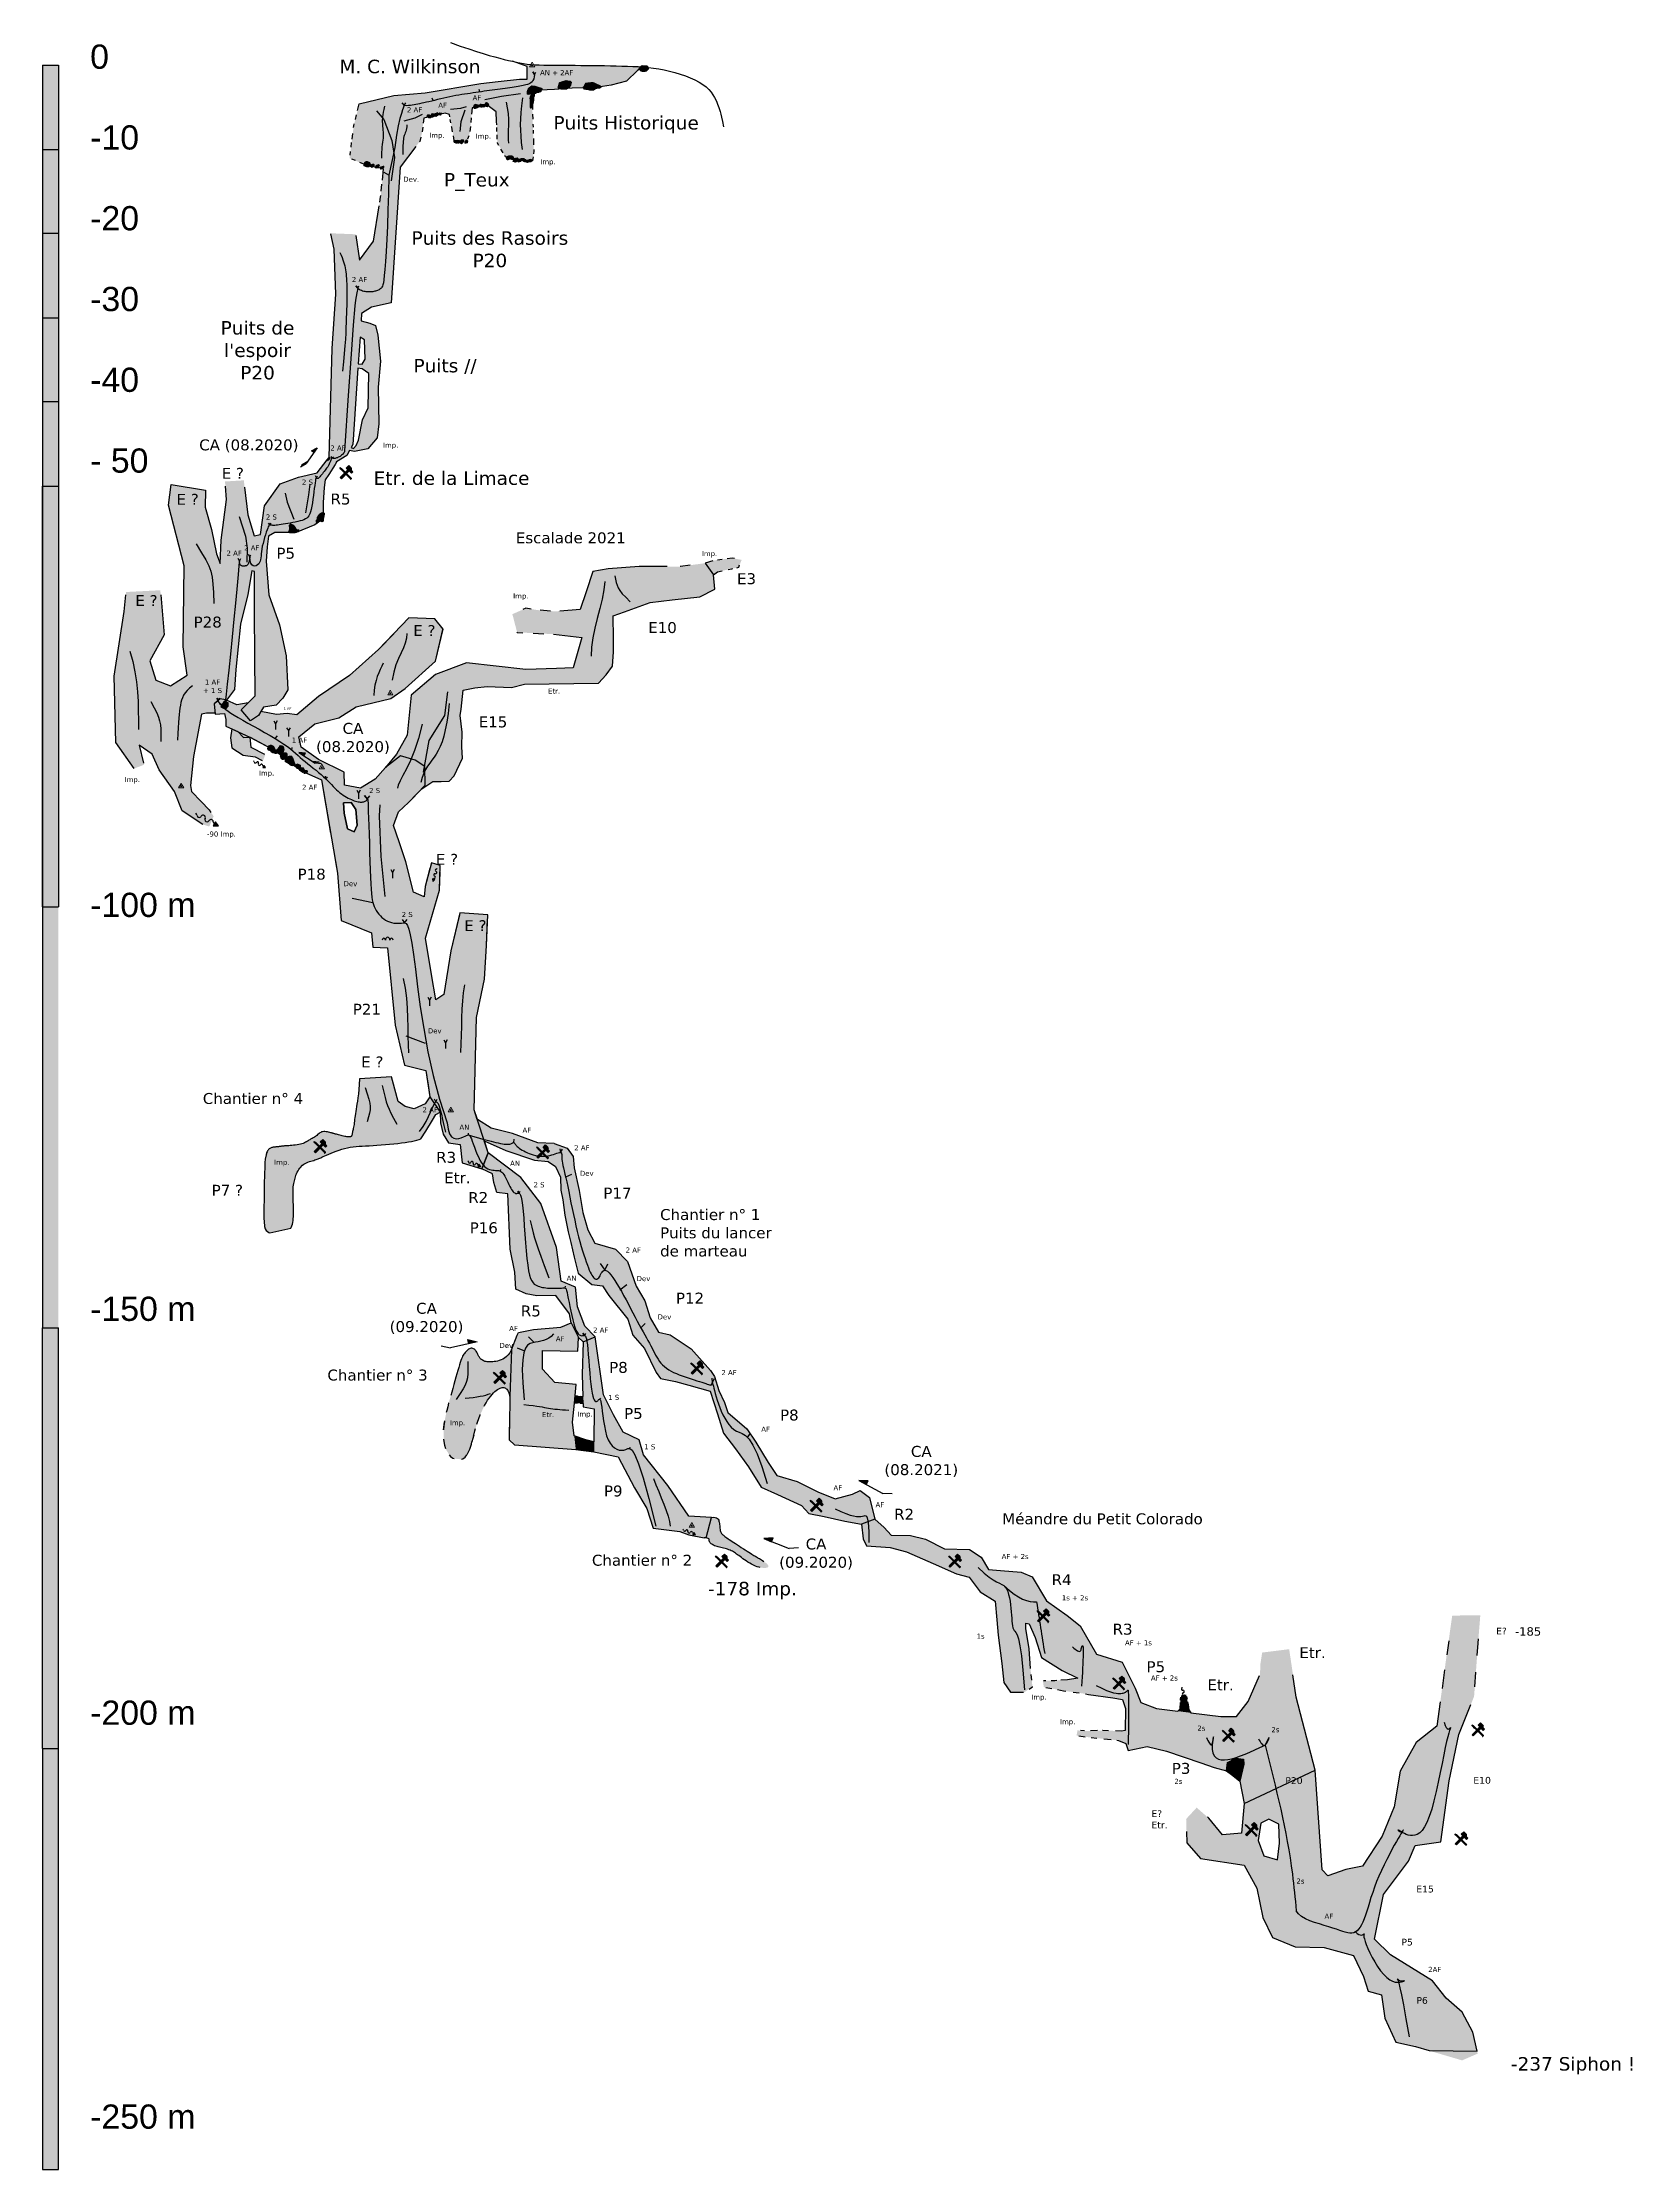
# Model space of a CAD drawing. Header units: metres. Extents: x -1178 to 131, y -250 to 398.
# Drawn here: x -58.2 to 130.7, y -250 to 2.7 of the extents above; entities that cross this region are included whole.
import ezdxf

# ---------------------------------------------------------------- set-up
doc = ezdxf.new("R2010")
doc.units = ezdxf.units.M
doc.header["$MEASUREMENT"] = 0
doc.layers.get('0').update_dxf_attribs({"color": 250})
for name, color, linetype in [('Blocs - Actifs', 170, 'Continuous'), ("Blocs - Courant d'air", 204, 'Continuous'), ('Blocs - Echelle', 250, 'Continuous'), ('Topo Dessin - Actifs', 170, 'Continuous'), ('Topo Dessin - Divers', 92, 'Continuous'), ('Topo Dessin - Galeries', 1, 'Continuous'), ('Topo Dessin - Légendes Grosses', 250, 'Continuous'), ('Topo Dessin - Puits', 248, 'Continuous'), ('Topo Dessin - Spéléothèmes', 26, 'Continuous')]:
    doc.layers.add(name, color=color, linetype=linetype)
doc.layers.add('Topo Dessin - Fond', color=7, linetype='Continuous', true_color=0xdedede)

# ---------------------------------------------------------------- blocks, each defined once
blk = doc.blocks.new('*U140')
at = {"layer": 'Topo Dessin - Spéléothèmes'}
h = blk.add_hatch(color=255, dxfattribs=at)
h.dxf.hatch_style = 2
edge = h.paths.add_edge_path()
edge.add_spline(control_points=[(0.31, 1.06), (-0.01, 0.95), (-0.33, 0.74), (-0.65, 0.31), (-0.97, -0.12), (-1.08, -0.12), (-0.97, -0.44), (-0.86, -0.76), (-0.86, -1.08), (-0.54, -1.19), (-0.22, -1.3), (0.2, -1.3), (0.2, -1.3), (0.2, -1.3), (0.63, -1.4), (0.63, -0.87), (0.63, -0.33), (0.63, -0.23), (0.74, 0.1), (0.85, 0.42), (0.85, 0.84), (0.85, 0.84), (0.85, 0.84), (0.31, 1.06), (0.31, 1.06)], knot_values=[0, 0, 0, 0, 1, 1, 1, 2, 2, 2, 3, 3, 3, 4, 4, 4, 5, 5, 5, 6, 6, 6, 7, 7, 7, 8, 8, 8, 8], degree=3, periodic=0)
at = {"layer": 'Topo Dessin - Spéléothèmes', "lineweight": 5}
blk.add_lwpolyline([(-0.97, -0.44), (0.69, -0.05), (0.31, 1.06)], dxfattribs=at)
at = {"layer": 'Topo Dessin - Spéléothèmes', "lineweight": 9}
blk.add_open_spline([(0.31, 1.06), (-0.01, 0.95), (-0.33, 0.74), (-0.65, 0.31), (-0.97, -0.12), (-1.08, -0.12), (-0.97, -0.44), (-0.86, -0.76), (-0.86, -1.08), (-0.54, -1.19), (-0.22, -1.3), (0.2, -1.3), (0.2, -1.3), (0.2, -1.3), (0.63, -1.4), (0.63, -0.87), (0.63, -0.33), (0.63, -0.23), (0.74, 0.1), (0.85, 0.42), (0.85, 0.84), (0.85, 0.84), (0.85, 0.84), (0.31, 1.06), (0.31, 1.06)], degree=3, knots=[0, 0, 0, 0, 1, 1, 1, 2, 2, 2, 3, 3, 3, 4, 4, 4, 5, 5, 5, 6, 6, 6, 7, 7, 7, 8, 8, 8, 8], dxfattribs=at)
blk = doc.blocks.new('*U147')
at = {"layer": 'Topo Dessin - Spéléothèmes'}
h = blk.add_hatch(color=255, dxfattribs=at)
h.dxf.hatch_style = 2
edge = h.paths.add_edge_path()
edge.add_spline(control_points=[(-0.11, 1.18), (-0.53, 0.75), (-1.07, 0.53), (-1.18, 0.11), (-1.28, -0.32), (-1.28, -0.32), (-1.28, -0.64), (-1.28, -0.96), (-1.18, -1.07), (-0.53, -0.96), (0.11, -0.86), (0.86, -0.75), (0.86, -0.75), (0.86, -0.75), (1.39, -0.53), (1.71, -0.53), (2.03, -0.53), (2.25, -0.21), (2.25, -0.21), (2.25, -0.21), (2.57, 0.43), (2.57, 0.43), (2.57, 0.43), (2.25, 0.75), (1.82, 0.75), (1.39, 0.75), (1.18, 1.07), (0.75, 1.07), (0.32, 1.07), (-0.11, 1.18), (-0.11, 1.18)], knot_values=[0, 0, 0, 0, 1, 1, 1, 2, 2, 2, 3, 3, 3, 4, 4, 4, 5, 5, 5, 6, 6, 6, 7, 7, 7, 8, 8, 8, 9, 9, 9, 10, 10, 10, 10], degree=3, periodic=0)
at = {"layer": 'Topo Dessin - Spéléothèmes', "lineweight": 5}
for points in [[(0, 0), (-0.53, -0.96)], [(-0.11, 1.18), (0, 0), (1.07, 0.11), (1.93, 0.32), (2.57, 0.43)]]:
    blk.add_lwpolyline(points, dxfattribs=at)
at = {"layer": 'Topo Dessin - Spéléothèmes', "lineweight": 9}
blk.add_open_spline([(-0.11, 1.18), (-0.53, 0.75), (-1.07, 0.53), (-1.18, 0.11), (-1.28, -0.32), (-1.28, -0.32), (-1.28, -0.64), (-1.28, -0.96), (-1.18, -1.07), (-0.53, -0.96), (0.11, -0.86), (0.86, -0.75), (0.86, -0.75), (0.86, -0.75), (1.39, -0.53), (1.71, -0.53), (2.03, -0.53), (2.25, -0.21), (2.25, -0.21), (2.25, -0.21), (2.57, 0.43), (2.57, 0.43), (2.57, 0.43), (2.25, 0.75), (1.82, 0.75), (1.39, 0.75), (1.18, 1.07), (0.75, 1.07), (0.32, 1.07), (-0.11, 1.18), (-0.11, 1.18)], degree=3, knots=[0, 0, 0, 0, 1, 1, 1, 2, 2, 2, 3, 3, 3, 4, 4, 4, 5, 5, 5, 6, 6, 6, 7, 7, 7, 8, 8, 8, 9, 9, 9, 10, 10, 10, 10], dxfattribs=at)
blk = doc.blocks.new('*U148')
at = {"layer": 'Topo Dessin - Spéléothèmes'}
h = blk.add_hatch(color=255, dxfattribs=at)
h.dxf.hatch_style = 2
edge = h.paths.add_edge_path()
edge.add_spline(control_points=[(0.46, 1.38), (0.46, 1.38), (-0.39, 0.74), (-0.39, 0.31), (-0.39, -0.12), (-0.71, -0.97), (-0.71, -0.97), (-0.71, -0.97), (-0.93, -1.72), (-0.93, -1.72), (-0.93, -1.72), (-1.14, -2.26), (-0.82, -2.15), (-0.5, -2.04), (-0.07, -1.4), (-0.07, -1.4), (-0.07, -1.4), (0.03, -1.08), (0.25, -0.76), (0.46, -0.44), (0.57, 0.2), (0.57, 0.2), (0.57, 0.2), (0.89, 0.52), (1, 0.95), (1.1, 1.38), (0.46, 1.38), (0.46, 1.38)], knot_values=[0, 0, 0, 0, 1, 1, 1, 2, 2, 2, 3, 3, 3, 4, 4, 4, 5, 5, 5, 6, 6, 6, 7, 7, 7, 8, 8, 8, 9, 9, 9, 9], degree=3, periodic=0)
at = {"layer": 'Topo Dessin - Spéléothèmes', "lineweight": 5}
blk.add_lwpolyline([(-0.57, -0.56), (0.5, -0.1), (0.46, 1.38)], dxfattribs=at)
at = {"layer": 'Topo Dessin - Spéléothèmes', "lineweight": 9}
blk.add_open_spline([(0.46, 1.38), (0.46, 1.38), (-0.39, 0.74), (-0.39, 0.31), (-0.39, -0.12), (-0.71, -0.97), (-0.71, -0.97), (-0.71, -0.97), (-0.93, -1.72), (-0.93, -1.72), (-0.93, -1.72), (-1.14, -2.26), (-0.82, -2.15), (-0.5, -2.04), (-0.07, -1.4), (-0.07, -1.4), (-0.07, -1.4), (0.03, -1.08), (0.25, -0.76), (0.46, -0.44), (0.57, 0.2), (0.57, 0.2), (0.57, 0.2), (0.89, 0.52), (1, 0.95), (1.1, 1.38), (0.46, 1.38), (0.46, 1.38)], degree=3, knots=[0, 0, 0, 0, 1, 1, 1, 2, 2, 2, 3, 3, 3, 4, 4, 4, 5, 5, 5, 6, 6, 6, 7, 7, 7, 8, 8, 8, 9, 9, 9, 9], dxfattribs=at)
blk = doc.blocks.new('*U145')
at = {"layer": 'Topo Dessin - Spéléothèmes'}
h = blk.add_hatch(color=255, dxfattribs=at)
h.dxf.hatch_style = 2
edge = h.paths.add_edge_path()
edge.add_spline(control_points=[(-0.35, 1.04), (-0.35, 1.04), (-0.99, 0.4), (-1.1, 0.08), (-1.2, -0.24), (-1.2, -0.89), (-1.2, -0.89), (-1.2, -0.89), (-1.63, -1.53), (-1.63, -1.53), (-1.63, -1.53), (-1.74, -1.85), (-1.74, -1.85), (-1.74, -1.85), (-1.1, -1.95), (-1.1, -1.95), (-1.1, -1.95), (-0.24, -1.42), (-0.24, -1.42), (-0.24, -1.42), (0.29, -1.1), (0.29, -1.1), (0.29, -1.1), (0.62, -0.99), (0.83, -0.56), (1.04, -0.14), (1.47, 0.61), (1.47, 0.61), (1.47, 0.61), (1.36, 1.04), (1.36, 1.04), (1.36, 1.04), (1.04, 1.57), (1.04, 1.57), (1.04, 1.57), (1.28, 1.98), (0.85, 1.87), (0.42, 1.77), (0.72, 2.11), (0.19, 1.57), (-0.35, 1.04), (-0.35, 1.04), (-0.35, 1.04)], knot_values=[0, 0, 0, 0, 1, 1, 1, 2, 2, 2, 3, 3, 3, 4, 4, 4, 5, 5, 5, 6, 6, 6, 7, 7, 7, 8, 8, 8, 9, 9, 9, 10, 10, 10, 11, 11, 11, 12, 12, 12, 13, 13, 13, 14, 14, 14, 14], degree=3, periodic=0)
at = {"layer": 'Topo Dessin - Spéléothèmes', "lineweight": 5}
blk.add_lwpolyline([(1.04, 1.57), (0.94, 0.72), (0.83, -0.56), (-0.03, -0.78), (-0.78, -0.89), (-1.2, -0.89)], dxfattribs=at)
at = {"layer": 'Topo Dessin - Spéléothèmes', "lineweight": 9}
blk.add_open_spline([(-0.35, 1.04), (-0.35, 1.04), (-0.99, 0.4), (-1.1, 0.08), (-1.2, -0.24), (-1.2, -0.89), (-1.2, -0.89), (-1.2, -0.89), (-1.63, -1.53), (-1.63, -1.53), (-1.63, -1.53), (-1.74, -1.85), (-1.74, -1.85), (-1.74, -1.85), (-1.1, -1.95), (-1.1, -1.95), (-1.1, -1.95), (-0.24, -1.42), (-0.24, -1.42), (-0.24, -1.42), (0.29, -1.1), (0.29, -1.1), (0.29, -1.1), (0.62, -0.99), (0.83, -0.56), (1.04, -0.14), (1.47, 0.61), (1.47, 0.61), (1.47, 0.61), (1.36, 1.04), (1.36, 1.04), (1.36, 1.04), (1.04, 1.57), (1.04, 1.57), (1.04, 1.57), (1.28, 1.98), (0.85, 1.87), (0.42, 1.77), (0.72, 2.11), (0.19, 1.57), (-0.35, 1.04), (-0.35, 1.04), (-0.35, 1.04)], degree=3, knots=[0, 0, 0, 0, 1, 1, 1, 2, 2, 2, 3, 3, 3, 4, 4, 4, 5, 5, 5, 6, 6, 6, 7, 7, 7, 8, 8, 8, 9, 9, 9, 10, 10, 10, 11, 11, 11, 12, 12, 12, 13, 13, 13, 14, 14, 14, 14], dxfattribs=at)
blk = doc.blocks.new('*U146')
at = {"layer": 'Topo Dessin - Spéléothèmes'}
h = blk.add_hatch(color=255, dxfattribs=at)
h.dxf.hatch_style = 2
edge = h.paths.add_edge_path()
edge.add_spline(control_points=[(-0.21, 0.75), (-0.21, 0.75), (-0.86, 0.32), (-0.86, 0.32), (-0.86, 0.32), (-0.96, -0.11), (-0.75, -0.53), (-0.53, -0.96), (-0.21, -1.28), (-0.21, -1.28), (-0.21, -1.28), (0.53, -1.28), (0.53, -1.28), (0.53, -1.28), (1.07, -0.21), (1.07, -0.21), (1.07, -0.21), (1.71, 0.11), (1.6, 0.53), (1.5, 0.96), (1.6, 1.28), (1.28, 1.28), (0.96, 1.28), (0.11, 0.86), (0.11, 0.86), (0.11, 0.86), (-0.21, 0.75), (-0.21, 0.75)], knot_values=[0, 0, 0, 0, 1, 1, 1, 2, 2, 2, 3, 3, 3, 4, 4, 4, 5, 5, 5, 6, 6, 6, 7, 7, 7, 8, 8, 8, 9, 9, 9, 9], degree=3, periodic=0)
at = {"layer": 'Topo Dessin - Spéléothèmes', "lineweight": 5}
for points in [[(-0.86, 0.32), (0, 0), (0.86, 0.43), (1.6, 0.53)], [(0, 0), (0.32, -0.53), (0.53, -1.28)]]:
    blk.add_lwpolyline(points, dxfattribs=at)
at = {"layer": 'Topo Dessin - Spéléothèmes', "lineweight": 9}
blk.add_open_spline([(-0.21, 0.75), (-0.21, 0.75), (-0.86, 0.32), (-0.86, 0.32), (-0.86, 0.32), (-0.96, -0.11), (-0.75, -0.53), (-0.53, -0.96), (-0.21, -1.28), (-0.21, -1.28), (-0.21, -1.28), (0.53, -1.28), (0.53, -1.28), (0.53, -1.28), (1.07, -0.21), (1.07, -0.21), (1.07, -0.21), (1.71, 0.11), (1.6, 0.53), (1.5, 0.96), (1.6, 1.28), (1.28, 1.28), (0.96, 1.28), (0.11, 0.86), (0.11, 0.86), (0.11, 0.86), (-0.21, 0.75), (-0.21, 0.75)], degree=3, knots=[0, 0, 0, 0, 1, 1, 1, 2, 2, 2, 3, 3, 3, 4, 4, 4, 5, 5, 5, 6, 6, 6, 7, 7, 7, 8, 8, 8, 9, 9, 9, 9], dxfattribs=at)
blk = doc.blocks.new('*U143')
at = {"layer": 'Topo Dessin - Spéléothèmes'}
h = blk.add_hatch(color=255, dxfattribs=at)
h.dxf.hatch_style = 2
edge = h.paths.add_edge_path()
edge.add_spline(control_points=[(-0.76, 0.29), (-1.51, 0.4), (-2.48, 0.4), (-2.48, 0.08), (-2.48, -0.24), (-1.94, -0.46), (-1.94, -0.46), (-1.94, -0.46), (-1.94, -0.56), (-1.3, -0.67), (-0.66, -0.78), (-0.76, -0.46), (-0.23, -0.67), (0.3, -0.88), (0.3, -1.52), (0.63, -0.67), (0.95, 0.19), (1.05, 0.19), (0.95, 0.51), (0.84, 0.83), (0.95, 1.26), (0.52, 1.26), (0.09, 1.26), (-0.02, 1.47), (-0.23, 1.15), (-0.44, 0.83), (-0.76, 0.29), (-0.76, 0.29)], knot_values=[0, 0, 0, 0, 1, 1, 1, 2, 2, 2, 3, 3, 3, 4, 4, 4, 5, 5, 5, 6, 6, 6, 7, 7, 7, 8, 8, 8, 9, 9, 9, 9], degree=3, periodic=0)
at = {"layer": 'Topo Dessin - Spéléothèmes', "lineweight": 5}
blk.add_lwpolyline([(-0.76, 0.29), (0.95, 0.51)], dxfattribs=at)
at = {"layer": 'Topo Dessin - Spéléothèmes', "lineweight": 9}
blk.add_open_spline([(-0.76, 0.29), (-1.51, 0.4), (-2.48, 0.4), (-2.48, 0.08), (-2.48, -0.24), (-1.94, -0.46), (-1.94, -0.46), (-1.94, -0.46), (-1.94, -0.56), (-1.3, -0.67), (-0.66, -0.78), (-0.76, -0.46), (-0.23, -0.67), (0.3, -0.88), (0.3, -1.52), (0.63, -0.67), (0.95, 0.19), (1.05, 0.19), (0.95, 0.51), (0.84, 0.83), (0.95, 1.26), (0.52, 1.26), (0.09, 1.26), (-0.02, 1.47), (-0.23, 1.15), (-0.44, 0.83), (-0.76, 0.29), (-0.76, 0.29)], degree=3, knots=[0, 0, 0, 0, 1, 1, 1, 2, 2, 2, 3, 3, 3, 4, 4, 4, 5, 5, 5, 6, 6, 6, 7, 7, 7, 8, 8, 8, 9, 9, 9, 9], dxfattribs=at)
blk = doc.blocks.new('*U144')
at = {"layer": 'Topo Dessin - Spéléothèmes'}
h = blk.add_hatch(color=255, dxfattribs=at)
h.dxf.hatch_style = 2
edge = h.paths.add_edge_path()
edge.add_spline(control_points=[(-0.43, 1.39), (-0.43, 1.39), (-0.53, 0.64), (-0.75, 0.21), (-0.96, -0.21), (-1.18, 0.21), (-0.96, -0.21), (-0.75, -0.64), (-0.43, -0.43), (-0.11, -0.64), (0.21, -0.86), (0.75, -0.86), (0.75, -0.86), (0.75, -0.86), (1.07, -0.32), (1.07, -0.32), (1.07, -0.32), (0.86, 0.43), (0.86, 0.43), (0.86, 0.43), (0.64, 1.18), (0.64, 1.18), (0.64, 1.18), (0.11, 1.71), (0.11, 1.71), (0.11, 1.71), (-0.43, 1.39), (-0.43, 1.39)], knot_values=[0, 0, 0, 0, 1, 1, 1, 2, 2, 2, 3, 3, 3, 4, 4, 4, 5, 5, 5, 6, 6, 6, 7, 7, 7, 8, 8, 8, 9, 9, 9, 9], degree=3, periodic=0)
at = {"layer": 'Topo Dessin - Spéléothèmes', "lineweight": 5}
for points in [[(-0.75, 0.21), (0, 0), (0.86, 0.43)], [(0, 0), (0.75, -0.86)]]:
    blk.add_lwpolyline(points, dxfattribs=at)
at = {"layer": 'Topo Dessin - Spéléothèmes', "lineweight": 9}
blk.add_open_spline([(-0.43, 1.39), (-0.43, 1.39), (-0.53, 0.64), (-0.75, 0.21), (-0.96, -0.21), (-1.18, 0.21), (-0.96, -0.21), (-0.75, -0.64), (-0.43, -0.43), (-0.11, -0.64), (0.21, -0.86), (0.75, -0.86), (0.75, -0.86), (0.75, -0.86), (1.07, -0.32), (1.07, -0.32), (1.07, -0.32), (0.86, 0.43), (0.86, 0.43), (0.86, 0.43), (0.64, 1.18), (0.64, 1.18), (0.64, 1.18), (0.11, 1.71), (0.11, 1.71), (0.11, 1.71), (-0.43, 1.39), (-0.43, 1.39)], degree=3, knots=[0, 0, 0, 0, 1, 1, 1, 2, 2, 2, 3, 3, 3, 4, 4, 4, 5, 5, 5, 6, 6, 6, 7, 7, 7, 8, 8, 8, 9, 9, 9, 9], dxfattribs=at)
blk = doc.blocks.new('*U141')
at = {"layer": 'Topo Dessin - Spéléothèmes'}
h = blk.add_hatch(color=255, dxfattribs=at)
h.dxf.hatch_style = 2
edge = h.paths.add_edge_path()
edge.add_spline(control_points=[(-0.93, -0.16), (-0.93, -0.16), (-0.39, 0.48), (-0.07, 0.37), (0.25, 0.27), (0.57, 0.05), (0.57, 0.05), (0.57, 0.05), (0.89, -0.48), (0.89, -0.48), (0.89, -0.48), (0.78, -1.12), (0.78, -1.12), (0.78, -1.12), (0.25, -1.34), (0.25, -1.34), (0.25, -1.34), (-0.18, -1.12), (-0.5, -1.02), (-0.82, -0.91), (-1.03, -0.59), (-1.03, -0.59), (-1.03, -0.59), (-0.93, -0.16), (-0.93, -0.16)], knot_values=[0, 0, 0, 0, 1, 1, 1, 2, 2, 2, 3, 3, 3, 4, 4, 4, 5, 5, 5, 6, 6, 6, 7, 7, 7, 8, 8, 8, 8], degree=3, periodic=0)
at = {"layer": 'Topo Dessin - Spéléothèmes', "lineweight": 5}
for points in [[(0, 0), (-0.5, -1.02)], [(-0.09, 0.38), (0, 0), (0.78, -1.12)]]:
    blk.add_lwpolyline(points, dxfattribs=at)
at = {"layer": 'Topo Dessin - Spéléothèmes', "lineweight": 9}
blk.add_open_spline([(-0.93, -0.16), (-0.93, -0.16), (-0.39, 0.48), (-0.07, 0.37), (0.25, 0.27), (0.57, 0.05), (0.57, 0.05), (0.57, 0.05), (0.89, -0.48), (0.89, -0.48), (0.89, -0.48), (0.78, -1.12), (0.78, -1.12), (0.78, -1.12), (0.25, -1.34), (0.25, -1.34), (0.25, -1.34), (-0.18, -1.12), (-0.5, -1.02), (-0.82, -0.91), (-1.03, -0.59), (-1.03, -0.59), (-1.03, -0.59), (-0.93, -0.16), (-0.93, -0.16)], degree=3, knots=[0, 0, 0, 0, 1, 1, 1, 2, 2, 2, 3, 3, 3, 4, 4, 4, 5, 5, 5, 6, 6, 6, 7, 7, 7, 8, 8, 8, 8], dxfattribs=at)
blk = doc.blocks.new('*U142')
at = {"layer": 'Topo Dessin - Spéléothèmes'}
h = blk.add_hatch(color=255, dxfattribs=at)
h.dxf.hatch_style = 2
edge = h.paths.add_edge_path()
edge.add_spline(control_points=[(8, 27), (0, 27), (-11, 21), (-19, 19), (-27, 16), (-35, 13), (-37, 3), (-40, -8), (-43, -19), (-43, -19), (-43, -19), (-40, -24), (-32, -27), (-24, -29), (-8, -29), (-8, -29), (-8, -29), (13, -29), (13, -29), (13, -29), (32, -16), (32, -16), (32, -16), (37, -11), (40, -3), (43, 5), (45, 13), (45, 13), (45, 13), (40, 24), (29, 24), (19, 24), (8, 27), (8, 27)], knot_values=[0, 0, 0, 0, 1, 1, 1, 2, 2, 2, 3, 3, 3, 4, 4, 4, 5, 5, 5, 6, 6, 6, 7, 7, 7, 8, 8, 8, 9, 9, 9, 10, 10, 10, 11, 11, 11, 11], degree=3, periodic=0)
at = {"layer": 'Topo Dessin - Spéléothèmes', "lineweight": 5}
for points in [[(-37, 3), (0, 0), (24, 16), (45, 13)], [(0, 0), (13, -29)]]:
    blk.add_lwpolyline(points, dxfattribs=at)
at = {"layer": 'Topo Dessin - Spéléothèmes', "lineweight": 9}
blk.add_open_spline([(8, 27), (0, 27), (-11, 21), (-19, 19), (-27, 16), (-35, 13), (-37, 3), (-40, -8), (-43, -19), (-43, -19), (-43, -19), (-40, -24), (-32, -27), (-24, -29), (-8, -29), (-8, -29), (-8, -29), (13, -29), (13, -29), (13, -29), (32, -16), (32, -16), (32, -16), (37, -11), (40, -3), (43, 5), (45, 13), (45, 13), (45, 13), (40, 24), (29, 24), (19, 24), (8, 27), (8, 27)], degree=3, knots=[0, 0, 0, 0, 1, 1, 1, 2, 2, 2, 3, 3, 3, 4, 4, 4, 5, 5, 5, 6, 6, 6, 7, 7, 7, 8, 8, 8, 9, 9, 9, 10, 10, 10, 11, 11, 11, 11], dxfattribs=at)
blk = doc.blocks.new('Pierre 006')
at = {"layer": 'Topo Dessin - Spéléothèmes'}
h = blk.add_hatch(color=255, dxfattribs=at)
h.dxf.hatch_style = 2
edge = h.paths.add_edge_path()
edge.add_spline(control_points=[(0.08, 0.68), (0.08, 0.68), (-0.45, 0.68), (-0.67, 0.26), (-0.88, -0.17), (-0.88, -0.49), (-0.88, -0.49), (-0.88, -0.49), (-0.13, -0.71), (-0.13, -0.71), (-0.13, -0.71), (0.4, -0.71), (0.4, -0.71), (0.4, -0.71), (0.94, -0.28), (0.94, -0.28), (0.94, -0.28), (0.72, 0.36), (0.72, 0.36), (0.72, 0.36), (0.08, 0.68), (0.08, 0.68)], knot_values=[0, 0, 0, 0, 1, 1, 1, 2, 2, 2, 3, 3, 3, 4, 4, 4, 5, 5, 5, 6, 6, 6, 7, 7, 7, 7], degree=3, periodic=0)
at = {"layer": 'Topo Dessin - Spéléothèmes', "lineweight": 9}
blk.add_open_spline([(0.08, 0.68), (0.08, 0.68), (-0.45, 0.68), (-0.67, 0.26), (-0.88, -0.17), (-0.88, -0.49), (-0.88, -0.49), (-0.88, -0.49), (-0.13, -0.71), (-0.13, -0.71), (-0.13, -0.71), (0.4, -0.71), (0.4, -0.71), (0.4, -0.71), (0.94, -0.28), (0.94, -0.28), (0.94, -0.28), (0.72, 0.36), (0.72, 0.36), (0.72, 0.36), (0.08, 0.68), (0.08, 0.68)], degree=3, knots=[0, 0, 0, 0, 1, 1, 1, 2, 2, 2, 3, 3, 3, 4, 4, 4, 5, 5, 5, 6, 6, 6, 7, 7, 7, 7], dxfattribs=at)
blk = doc.blocks.new('Pierre 020')
at = {"layer": 'Topo Dessin - Spéléothèmes'}
h = blk.add_hatch(color=255, dxfattribs=at)
h.dxf.hatch_style = 2
edge = h.paths.add_edge_path()
edge.add_spline(control_points=[(-0.31, 0.78), (-0.42, 0.89), (0.34, 0.87), (0.34, 0.87), (0.34, 0.87), (0.76, 1.08), (0.76, 0.54), (0.76, 0.01), (0.98, -0.42), (0.66, -0.52), (0.34, -0.63), (-0.09, -0.95), (-0.41, -0.85), (-0.73, -0.74), (-0.95, -0.1), (-0.95, -0.1), (-0.95, -0.1), (-0.63, 0.54), (-0.63, 0.54), (-0.63, 0.54), (-0.31, 0.78), (-0.31, 0.78)], knot_values=[0, 0, 0, 0, 1, 1, 1, 2, 2, 2, 3, 3, 3, 4, 4, 4, 5, 5, 5, 6, 6, 6, 7, 7, 7, 7], degree=3, periodic=0)
at = {"layer": 'Topo Dessin - Spéléothèmes', "lineweight": 9}
blk.add_open_spline([(-0.31, 0.78), (-0.42, 0.89), (0.34, 0.87), (0.34, 0.87), (0.34, 0.87), (0.76, 1.08), (0.76, 0.54), (0.76, 0.01), (0.98, -0.42), (0.66, -0.52), (0.34, -0.63), (-0.09, -0.95), (-0.41, -0.85), (-0.73, -0.74), (-0.95, -0.1), (-0.95, -0.1), (-0.95, -0.1), (-0.63, 0.54), (-0.63, 0.54), (-0.63, 0.54), (-0.31, 0.78), (-0.31, 0.78)], degree=3, knots=[0, 0, 0, 0, 1, 1, 1, 2, 2, 2, 3, 3, 3, 4, 4, 4, 5, 5, 5, 6, 6, 6, 7, 7, 7, 7], dxfattribs=at)
blk = doc.blocks.new('Pierre 022')
at = {"layer": 'Topo Dessin - Spéléothèmes'}
h = blk.add_hatch(color=255, dxfattribs=at)
h.dxf.hatch_style = 2
edge = h.paths.add_edge_path()
edge.add_spline(control_points=[(-0.66, 0.18), (-0.88, -0.89), (-0.45, -0.78), (-0.45, -0.78), (-0.45, -0.78), (-0.45, -0.67), (-0.02, -0.57), (0.41, -0.46), (0.73, -0.25), (0.62, 0.08), (0.51, 0.4), (-0.02, 0.61), (-0.02, 0.61), (-0.02, 0.61), (-0.66, 0.18), (-0.66, 0.18)], knot_values=[0, 0, 0, 0, 1, 1, 1, 2, 2, 2, 3, 3, 3, 4, 4, 4, 5, 5, 5, 5], degree=3, periodic=0)
at = {"layer": 'Topo Dessin - Spéléothèmes', "lineweight": 9}
blk.add_open_spline([(-0.66, 0.18), (-0.88, -0.89), (-0.45, -0.78), (-0.45, -0.78), (-0.45, -0.78), (-0.45, -0.67), (-0.02, -0.57), (0.41, -0.46), (0.73, -0.25), (0.62, 0.08), (0.51, 0.4), (-0.02, 0.61), (-0.02, 0.61), (-0.02, 0.61), (-0.66, 0.18), (-0.66, 0.18)], degree=3, knots=[0, 0, 0, 0, 1, 1, 1, 2, 2, 2, 3, 3, 3, 4, 4, 4, 5, 5, 5, 5], dxfattribs=at)
blk = doc.blocks.new('Pierre 017')
at = {"layer": 'Topo Dessin - Spéléothèmes'}
h = blk.add_hatch(color=255, dxfattribs=at)
h.dxf.hatch_style = 2
edge = h.paths.add_edge_path()
edge.add_spline(control_points=[(-0.18, 0.61), (-0.18, 0.61), (-0.71, -0.14), (-0.71, -0.14), (-0.71, -0.14), (-0.71, -0.67), (-0.71, -0.67), (-0.71, -0.67), (-0.5, -0.57), (-0.18, -0.57), (0.14, -0.57), (0.47, -0.35), (0.47, -0.35), (0.47, -0.35), (0.57, 0.18), (0.57, 0.18), (0.57, 0.18), (0.14, 0.82), (0.14, 0.82), (0.14, 0.82), (-0.18, 0.61), (-0.18, 0.61)], knot_values=[0, 0, 0, 0, 1, 1, 1, 2, 2, 2, 3, 3, 3, 4, 4, 4, 5, 5, 5, 6, 6, 6, 7, 7, 7, 7], degree=3, periodic=0)
at = {"layer": 'Topo Dessin - Spéléothèmes', "lineweight": 9}
blk.add_open_spline([(-0.18, 0.61), (-0.18, 0.61), (-0.71, -0.14), (-0.71, -0.14), (-0.71, -0.14), (-0.71, -0.67), (-0.71, -0.67), (-0.71, -0.67), (-0.5, -0.57), (-0.18, -0.57), (0.14, -0.57), (0.47, -0.35), (0.47, -0.35), (0.47, -0.35), (0.57, 0.18), (0.57, 0.18), (0.57, 0.18), (0.14, 0.82), (0.14, 0.82), (0.14, 0.82), (-0.18, 0.61), (-0.18, 0.61)], degree=3, knots=[0, 0, 0, 0, 1, 1, 1, 2, 2, 2, 3, 3, 3, 4, 4, 4, 5, 5, 5, 6, 6, 6, 7, 7, 7, 7], dxfattribs=at)
blk = doc.blocks.new('Pierre 001')
at = {"layer": 'Topo Dessin - Spéléothèmes'}
h = blk.add_hatch(color=255, dxfattribs=at)
h.dxf.hatch_style = 2
edge = h.paths.add_edge_path()
edge.add_spline(control_points=[(0.03, 0.65), (-0.39, 0.55), (-0.71, 0.44), (-0.82, 0.01), (-0.93, -0.42), (-0.61, -0.52), (-0.61, -0.52), (-0.61, -0.52), (0.03, -0.52), (0.03, -0.52), (0.03, -0.52), (0.68, -0.1), (0.68, -0.1), (0.68, -0.1), (0.68, 0.33), (0.68, 0.33), (0.68, 0.33), (0.03, 0.65), (0.03, 0.65)], knot_values=[0, 0, 0, 0, 1, 1, 1, 2, 2, 2, 3, 3, 3, 4, 4, 4, 5, 5, 5, 6, 6, 6, 6], degree=3, periodic=0)
at = {"layer": 'Topo Dessin - Spéléothèmes', "lineweight": 9}
blk.add_open_spline([(0.03, 0.65), (-0.39, 0.55), (-0.71, 0.44), (-0.82, 0.01), (-0.93, -0.42), (-0.61, -0.52), (-0.61, -0.52), (-0.61, -0.52), (0.03, -0.52), (0.03, -0.52), (0.03, -0.52), (0.68, -0.1), (0.68, -0.1), (0.68, -0.1), (0.68, 0.33), (0.68, 0.33), (0.68, 0.33), (0.03, 0.65), (0.03, 0.65)], degree=3, knots=[0, 0, 0, 0, 1, 1, 1, 2, 2, 2, 3, 3, 3, 4, 4, 4, 5, 5, 5, 6, 6, 6, 6], dxfattribs=at)
blk = doc.blocks.new('Pierre 002')
at = {"layer": 'Topo Dessin - Spéléothèmes'}
h = blk.add_hatch(color=255, dxfattribs=at)
h.dxf.hatch_style = 2
edge = h.paths.add_edge_path()
edge.add_spline(control_points=[(0.54, 0.77), (0.54, 0.77), (-0.31, 0.35), (-0.63, 0.35), (-0.96, 0.35), (-0.96, 0.03), (-0.96, 0.03), (-0.96, 0.03), (-0.85, -0.72), (-0.85, -0.72), (-0.85, -0.72), (-0.42, -0.83), (-0.42, -0.83), (-0.42, -0.83), (0.22, -0.62), (0.22, -0.62), (0.22, -0.62), (0.65, -0.19), (0.65, -0.19), (0.65, -0.19), (0.86, 0.24), (0.86, 0.24), (0.86, 0.24), (0.97, 0.77), (0.97, 0.77), (0.97, 0.77), (0.54, 0.77), (0.54, 0.77)], knot_values=[0, 0, 0, 0, 1, 1, 1, 2, 2, 2, 3, 3, 3, 4, 4, 4, 5, 5, 5, 6, 6, 6, 7, 7, 7, 8, 8, 8, 9, 9, 9, 9], degree=3, periodic=0)
at = {"layer": 'Topo Dessin - Spéléothèmes', "lineweight": 9}
blk.add_open_spline([(0.54, 0.77), (0.54, 0.77), (-0.31, 0.35), (-0.63, 0.35), (-0.96, 0.35), (-0.96, 0.03), (-0.96, 0.03), (-0.96, 0.03), (-0.85, -0.72), (-0.85, -0.72), (-0.85, -0.72), (-0.42, -0.83), (-0.42, -0.83), (-0.42, -0.83), (0.22, -0.62), (0.22, -0.62), (0.22, -0.62), (0.65, -0.19), (0.65, -0.19), (0.65, -0.19), (0.86, 0.24), (0.86, 0.24), (0.86, 0.24), (0.97, 0.77), (0.97, 0.77), (0.97, 0.77), (0.54, 0.77), (0.54, 0.77)], degree=3, knots=[0, 0, 0, 0, 1, 1, 1, 2, 2, 2, 3, 3, 3, 4, 4, 4, 5, 5, 5, 6, 6, 6, 7, 7, 7, 8, 8, 8, 9, 9, 9, 9], dxfattribs=at)
blk = doc.blocks.new('Pierre 003')
at = {"layer": 'Topo Dessin - Spéléothèmes'}
h = blk.add_hatch(color=255, dxfattribs=at)
h.dxf.hatch_style = 2
edge = h.paths.add_edge_path()
edge.add_spline(control_points=[(-0.37, 0.55), (-0.8, 0.55), (-1.02, 0.12), (-1.02, -0.31), (-1.02, -0.74), (-1.44, -0.42), (-1.02, -0.74), (-0.59, -1.06), (-0.16, -0.95), (0.16, -0.85), (0.48, -0.74), (0.8, -0.31), (0.8, -0.31), (0.8, -0.31), (1.02, 0.44), (1.02, 0.44), (1.02, 0.44), (0.91, 0.76), (0.59, 0.87), (0.27, 0.97), (-0.37, 0.55), (-0.37, 0.55)], knot_values=[0, 0, 0, 0, 1, 1, 1, 2, 2, 2, 3, 3, 3, 4, 4, 4, 5, 5, 5, 6, 6, 6, 7, 7, 7, 7], degree=3, periodic=0)
at = {"layer": 'Topo Dessin - Spéléothèmes', "lineweight": 9}
blk.add_open_spline([(-0.37, 0.55), (-0.8, 0.55), (-1.02, 0.12), (-1.02, -0.31), (-1.02, -0.74), (-1.44, -0.42), (-1.02, -0.74), (-0.59, -1.06), (-0.16, -0.95), (0.16, -0.85), (0.48, -0.74), (0.8, -0.31), (0.8, -0.31), (0.8, -0.31), (1.02, 0.44), (1.02, 0.44), (1.02, 0.44), (0.91, 0.76), (0.59, 0.87), (0.27, 0.97), (-0.37, 0.55), (-0.37, 0.55)], degree=3, knots=[0, 0, 0, 0, 1, 1, 1, 2, 2, 2, 3, 3, 3, 4, 4, 4, 5, 5, 5, 6, 6, 6, 7, 7, 7, 7], dxfattribs=at)
blk = doc.blocks.new('Pierre 004')
at = {"layer": 'Topo Dessin - Spéléothèmes'}
h = blk.add_hatch(color=255, dxfattribs=at)
h.dxf.hatch_style = 2
edge = h.paths.add_edge_path()
edge.add_spline(control_points=[(-0.45, 0.4), (-0.45, 0.4), (-0.77, 0.18), (-0.77, 0.18), (-0.77, 0.18), (-1.09, -0.35), (-0.77, -0.46), (-0.45, -0.56), (-0.02, -0.56), (-0.02, -0.56), (-0.02, -0.56), (0.38, -0.39), (0.38, -0.39), (0.38, -0.39), (0.73, -0.24), (0.73, -0.24), (0.73, -0.24), (0.73, 0.29), (0.73, 0.29), (0.73, 0.29), (0.62, 0.61), (0.3, 0.61), (-0.02, 0.61), (-0.45, 0.4), (-0.45, 0.4)], knot_values=[0, 0, 0, 0, 1, 1, 1, 2, 2, 2, 3, 3, 3, 4, 4, 4, 5, 5, 5, 6, 6, 6, 7, 7, 7, 8, 8, 8, 8], degree=3, periodic=0)
at = {"layer": 'Topo Dessin - Spéléothèmes', "lineweight": 9}
blk.add_open_spline([(-0.45, 0.4), (-0.45, 0.4), (-0.77, 0.18), (-0.77, 0.18), (-0.77, 0.18), (-1.09, -0.35), (-0.77, -0.46), (-0.45, -0.56), (-0.02, -0.56), (-0.02, -0.56), (-0.02, -0.56), (0.38, -0.39), (0.38, -0.39), (0.38, -0.39), (0.73, -0.24), (0.73, -0.24), (0.73, -0.24), (0.73, 0.29), (0.73, 0.29), (0.73, 0.29), (0.62, 0.61), (0.3, 0.61), (-0.02, 0.61), (-0.45, 0.4), (-0.45, 0.4)], degree=3, knots=[0, 0, 0, 0, 1, 1, 1, 2, 2, 2, 3, 3, 3, 4, 4, 4, 5, 5, 5, 6, 6, 6, 7, 7, 7, 8, 8, 8, 8], dxfattribs=at)
blk = doc.blocks.new('Pierre 005')
at = {"layer": 'Topo Dessin - Spéléothèmes'}
h = blk.add_hatch(color=255, dxfattribs=at)
h.dxf.hatch_style = 2
edge = h.paths.add_edge_path()
edge.add_spline(control_points=[(-0.86, 0.65), (-1.07, 0.22), (-1.07, -0.21), (-0.64, -0.42), (-0.21, -0.63), (0.21, -0.42), (0.21, -0.42), (0.21, -0.42), (0.64, 0.33), (0.64, 0.33), (0.64, 0.33), (0.11, 0.76), (0.11, 0.76), (0.11, 0.76), (-0.86, 0.65), (-0.86, 0.65)], knot_values=[0, 0, 0, 0, 1, 1, 1, 2, 2, 2, 3, 3, 3, 4, 4, 4, 5, 5, 5, 5], degree=3, periodic=0)
at = {"layer": 'Topo Dessin - Spéléothèmes', "lineweight": 9}
blk.add_open_spline([(-0.86, 0.65), (-1.07, 0.22), (-1.07, -0.21), (-0.64, -0.42), (-0.21, -0.63), (0.21, -0.42), (0.21, -0.42), (0.21, -0.42), (0.64, 0.33), (0.64, 0.33), (0.64, 0.33), (0.11, 0.76), (0.11, 0.76), (0.11, 0.76), (-0.86, 0.65), (-0.86, 0.65)], degree=3, knots=[0, 0, 0, 0, 1, 1, 1, 2, 2, 2, 3, 3, 3, 4, 4, 4, 5, 5, 5, 5], dxfattribs=at)
blk = doc.blocks.new('Pierre 007')
at = {"layer": 'Topo Dessin - Spéléothèmes'}
h = blk.add_hatch(color=255, dxfattribs=at)
h.dxf.hatch_style = 2
edge = h.paths.add_edge_path()
edge.add_spline(control_points=[(-0.91, -0.3), (-0.7, 0.23), (-0.8, 0.66), (-0.27, 0.55), (0.27, 0.45), (0.16, 0.77), (0.59, 0.34), (1.02, -0.09), (1.23, 0.45), (1.02, -0.09), (0.8, -0.62), (0.8, -0.94), (0.37, -0.73), (-0.05, -0.52), (0.37, -0.73), (-0.05, -0.52), (-0.48, -0.3), (-0.91, -0.3), (-0.91, -0.3)], knot_values=[0, 0, 0, 0, 1, 1, 1, 2, 2, 2, 3, 3, 3, 4, 4, 4, 5, 5, 5, 6, 6, 6, 6], degree=3, periodic=0)
at = {"layer": 'Topo Dessin - Spéléothèmes', "lineweight": 9}
blk.add_open_spline([(-0.91, -0.3), (-0.7, 0.23), (-0.8, 0.66), (-0.27, 0.55), (0.27, 0.45), (0.16, 0.77), (0.59, 0.34), (1.02, -0.09), (1.23, 0.45), (1.02, -0.09), (0.8, -0.62), (0.8, -0.94), (0.37, -0.73), (-0.05, -0.52), (0.37, -0.73), (-0.05, -0.52), (-0.48, -0.3), (-0.91, -0.3), (-0.91, -0.3)], degree=3, knots=[0, 0, 0, 0, 1, 1, 1, 2, 2, 2, 3, 3, 3, 4, 4, 4, 5, 5, 5, 6, 6, 6, 6], dxfattribs=at)
blk = doc.blocks.new('Pierre 008')
at = {"layer": 'Topo Dessin - Spéléothèmes'}
h = blk.add_hatch(color=255, dxfattribs=at)
h.dxf.hatch_style = 2
h.paths.add_polyline_path([(-0.13, 0.49), (-0.78, -0.05), (-0.88, -0.37), (0.29, -0.48), (0.83, 0.38)])
at = {"layer": 'Topo Dessin - Spéléothèmes', "lineweight": 9}
blk.add_lwpolyline([(-0.13, 0.49), (-0.78, -0.05), (-0.88, -0.37), (-0.88, -0.37), (0.29, -0.48), (0.83, 0.38), (-0.13, 0.49)], dxfattribs=at)
blk = doc.blocks.new('Pierre 009')
at = {"layer": 'Topo Dessin - Spéléothèmes'}
h = blk.add_hatch(color=255, dxfattribs=at)
h.dxf.hatch_style = 2
edge = h.paths.add_edge_path()
edge.add_spline(control_points=[(-0.7, 0.7), (-1.13, 0.17), (-1.24, -0.79), (-0.6, -0.9), (0.05, -1.01), (0.58, -0.79), (0.9, -0.47), (1.22, -0.15), (1.33, 0.7), (1.01, 0.7), (0.69, 0.7), (-0.17, 0.92), (-0.17, 0.92), (-0.17, 0.92), (-0.7, 0.7), (-0.7, 0.7)], knot_values=[0, 0, 0, 0, 1, 1, 1, 2, 2, 2, 3, 3, 3, 4, 4, 4, 5, 5, 5, 5], degree=3, periodic=0)
at = {"layer": 'Topo Dessin - Spéléothèmes', "lineweight": 9}
blk.add_open_spline([(-0.7, 0.7), (-1.13, 0.17), (-1.24, -0.79), (-0.6, -0.9), (0.05, -1.01), (0.58, -0.79), (0.9, -0.47), (1.22, -0.15), (1.33, 0.7), (1.01, 0.7), (0.69, 0.7), (-0.17, 0.92), (-0.17, 0.92), (-0.17, 0.92), (-0.7, 0.7), (-0.7, 0.7)], degree=3, knots=[0, 0, 0, 0, 1, 1, 1, 2, 2, 2, 3, 3, 3, 4, 4, 4, 5, 5, 5, 5], dxfattribs=at)
blk = doc.blocks.new('Pierre 011')
at = {"layer": 'Topo Dessin - Spéléothèmes'}
h = blk.add_hatch(color=255, dxfattribs=at)
h.dxf.hatch_style = 2
edge = h.paths.add_edge_path()
edge.add_spline(control_points=[(-0.63, 0.8), (-0.63, 0.8), (-0.74, 0.69), (-0.63, 0.16), (-0.53, -0.38), (-0.42, -0.8), (-0.42, -0.8), (-0.42, -0.8), (0.01, -0.91), (0.01, -0.91), (0.01, -0.91), (0.65, -0.59), (0.65, -0.59), (0.65, -0.59), (0.76, -0.27), (0.76, -0.27), (0.76, -0.27), (0.44, 0.48), (0.44, 0.48), (0.44, 0.48), (-0.21, 0.91), (-0.21, 0.91), (-0.21, 0.91), (-0.63, 0.8), (-0.63, 0.8)], knot_values=[0, 0, 0, 0, 1, 1, 1, 2, 2, 2, 3, 3, 3, 4, 4, 4, 5, 5, 5, 6, 6, 6, 7, 7, 7, 8, 8, 8, 8], degree=3, periodic=0)
at = {"layer": 'Topo Dessin - Spéléothèmes', "lineweight": 9}
blk.add_open_spline([(-0.63, 0.8), (-0.63, 0.8), (-0.74, 0.69), (-0.63, 0.16), (-0.53, -0.38), (-0.42, -0.8), (-0.42, -0.8), (-0.42, -0.8), (0.01, -0.91), (0.01, -0.91), (0.01, -0.91), (0.65, -0.59), (0.65, -0.59), (0.65, -0.59), (0.76, -0.27), (0.76, -0.27), (0.76, -0.27), (0.44, 0.48), (0.44, 0.48), (0.44, 0.48), (-0.21, 0.91), (-0.21, 0.91), (-0.21, 0.91), (-0.63, 0.8), (-0.63, 0.8)], degree=3, knots=[0, 0, 0, 0, 1, 1, 1, 2, 2, 2, 3, 3, 3, 4, 4, 4, 5, 5, 5, 6, 6, 6, 7, 7, 7, 8, 8, 8, 8], dxfattribs=at)
blk = doc.blocks.new('Pierre 012')
at = {"layer": 'Topo Dessin - Spéléothèmes'}
h = blk.add_hatch(color=255, dxfattribs=at)
h.dxf.hatch_style = 2
edge = h.paths.add_edge_path()
edge.add_spline(control_points=[(-0.42, 0.43), (-0.75, 0.43), (-1.6, 0.43), (-1.39, 0), (-1.17, -0.43), (-1.17, -0.43), (-0.64, -0.64), (-0.1, -0.86), (-0.21, -0.53), (0.22, -0.64), (0.64, -0.75), (0.75, -0.64), (1.07, -0.53), (1.39, -0.43), (1.5, 0), (1.5, 0), (1.5, 0), (0.86, 0.43), (0.86, 0.43), (0.86, 0.43), (0.32, 0.53), (0.32, 0.53), (0.32, 0.53), (-0.42, 0.43), (-0.42, 0.43)], knot_values=[0, 0, 0, 0, 1, 1, 1, 2, 2, 2, 3, 3, 3, 4, 4, 4, 5, 5, 5, 6, 6, 6, 7, 7, 7, 8, 8, 8, 8], degree=3, periodic=0)
at = {"layer": 'Topo Dessin - Spéléothèmes', "lineweight": 9}
blk.add_open_spline([(-0.42, 0.43), (-0.75, 0.43), (-1.6, 0.43), (-1.39, 0), (-1.17, -0.43), (-1.17, -0.43), (-0.64, -0.64), (-0.1, -0.86), (-0.21, -0.53), (0.22, -0.64), (0.64, -0.75), (0.75, -0.64), (1.07, -0.53), (1.39, -0.43), (1.5, 0), (1.5, 0), (1.5, 0), (0.86, 0.43), (0.86, 0.43), (0.86, 0.43), (0.32, 0.53), (0.32, 0.53), (0.32, 0.53), (-0.42, 0.43), (-0.42, 0.43)], degree=3, knots=[0, 0, 0, 0, 1, 1, 1, 2, 2, 2, 3, 3, 3, 4, 4, 4, 5, 5, 5, 6, 6, 6, 7, 7, 7, 8, 8, 8, 8], dxfattribs=at)
blk = doc.blocks.new('Pierre 014')
at = {"layer": 'Topo Dessin - Spéléothèmes'}
h = blk.add_hatch(color=255, dxfattribs=at)
h.dxf.hatch_style = 2
h.paths.add_polyline_path([(-0.2, 0.6), (-0.63, 0.38), (-0.74, -0.15), (-0.74, -0.69), (-0.31, -0.79), (0.44, -0.37), (0.76, 0.06), (0.44, 0.81)])
at = {"layer": 'Topo Dessin - Spéléothèmes', "lineweight": 9}
blk.add_lwpolyline([(-0.2, 0.6), (-0.63, 0.38), (-0.74, -0.15), (-0.74, -0.69), (-0.31, -0.79), (0.44, -0.37), (0.76, 0.06), (0.44, 0.81), (-0.2, 0.6)], dxfattribs=at)
blk = doc.blocks.new('Pierre 015')
at = {"layer": 'Topo Dessin - Spéléothèmes'}
h = blk.add_hatch(color=255, dxfattribs=at)
h.dxf.hatch_style = 2
edge = h.paths.add_edge_path()
edge.add_spline(control_points=[(0.15, 0.86), (-0.39, 0.86), (-0.71, 0.86), (-0.92, 0.53), (-1.14, 0.21), (-1.24, 0.11), (-0.92, -0.11), (-0.6, -0.32), (-0.5, -0.53), (-0.07, -0.64), (0.36, -0.75), (0.79, -0.64), (0.79, -0.64), (0.79, -0.64), (1.11, -0.32), (1.11, -0.32), (1.11, -0.32), (0.79, 0.32), (0.79, 0.32), (0.79, 0.32), (0.15, 0.86), (0.15, 0.86)], knot_values=[0, 0, 0, 0, 1, 1, 1, 2, 2, 2, 3, 3, 3, 4, 4, 4, 5, 5, 5, 6, 6, 6, 7, 7, 7, 7], degree=3, periodic=0)
at = {"layer": 'Topo Dessin - Spéléothèmes', "lineweight": 9}
blk.add_open_spline([(0.15, 0.86), (-0.39, 0.86), (-0.71, 0.86), (-0.92, 0.53), (-1.14, 0.21), (-1.24, 0.11), (-0.92, -0.11), (-0.6, -0.32), (-0.5, -0.53), (-0.07, -0.64), (0.36, -0.75), (0.79, -0.64), (0.79, -0.64), (0.79, -0.64), (1.11, -0.32), (1.11, -0.32), (1.11, -0.32), (0.79, 0.32), (0.79, 0.32), (0.79, 0.32), (0.15, 0.86), (0.15, 0.86)], degree=3, knots=[0, 0, 0, 0, 1, 1, 1, 2, 2, 2, 3, 3, 3, 4, 4, 4, 5, 5, 5, 6, 6, 6, 7, 7, 7, 7], dxfattribs=at)
blk = doc.blocks.new('Pierre 018')
at = {"layer": 'Topo Dessin - Spéléothèmes'}
h = blk.add_hatch(color=255, dxfattribs=at)
h.dxf.hatch_style = 2
edge = h.paths.add_edge_path()
edge.add_spline(control_points=[(-0.41, 0.75), (-0.41, 0.75), (-0.63, 0.22), (-0.95, 0), (-1.27, -0.21), (-1.27, -0.21), (-1.27, -0.21), (-1.27, -0.21), (-0.31, -0.85), (-0.31, -0.85), (-0.31, -0.85), (0.34, -0.32), (0.34, -0.32), (0.34, -0.32), (0.76, 0.22), (0.76, 0.22), (0.76, 0.22), (0.87, 0.75), (0.55, 0.86), (0.23, 0.97), (-0.41, 0.75), (-0.41, 0.75)], knot_values=[0, 0, 0, 0, 1, 1, 1, 2, 2, 2, 3, 3, 3, 4, 4, 4, 5, 5, 5, 6, 6, 6, 7, 7, 7, 7], degree=3, periodic=0)
at = {"layer": 'Topo Dessin - Spéléothèmes', "lineweight": 9}
blk.add_open_spline([(-0.41, 0.75), (-0.41, 0.75), (-0.63, 0.22), (-0.95, 0), (-1.27, -0.21), (-1.27, -0.21), (-1.27, -0.21), (-1.27, -0.21), (-0.31, -0.85), (-0.31, -0.85), (-0.31, -0.85), (0.34, -0.32), (0.34, -0.32), (0.34, -0.32), (0.76, 0.22), (0.76, 0.22), (0.76, 0.22), (0.87, 0.75), (0.55, 0.86), (0.23, 0.97), (-0.41, 0.75), (-0.41, 0.75)], degree=3, knots=[0, 0, 0, 0, 1, 1, 1, 2, 2, 2, 3, 3, 3, 4, 4, 4, 5, 5, 5, 6, 6, 6, 7, 7, 7, 7], dxfattribs=at)
blk = doc.blocks.new('Pierre 013')
at = {"layer": 'Topo Dessin - Spéléothèmes'}
h = blk.add_hatch(color=255, dxfattribs=at)
h.dxf.hatch_style = 2
edge = h.paths.add_edge_path()
edge.add_spline(control_points=[(-0.4, 0.7), (-0.4, 0.7), (-1, 0.1), (-1, 0.1), (-1, 0.1), (-1.2, -0.1), (-0.9, -0.5), (-0.6, -0.8), (-0.6, -0.9), (-0.2, -0.8), (0.3, -0.7), (0.5, -0.7), (0.7, -0.4), (0.9, 0), (0.9, 0), (0.9, 0), (0.9, 0), (0.9, 0.5), (0.6, 0.7), (0.3, 0.9), (-0.4, 0.7), (-0.4, 0.7)], knot_values=[0, 0, 0, 0, 1, 1, 1, 2, 2, 2, 3, 3, 3, 4, 4, 4, 5, 5, 5, 6, 6, 6, 7, 7, 7, 7], degree=3, periodic=0)
at = {"layer": 'Topo Dessin - Spéléothèmes', "lineweight": 9}
blk.add_open_spline([(-0.4, 0.7), (-0.4, 0.7), (-1, 0.1), (-1, 0.1), (-1, 0.1), (-1.2, -0.1), (-0.9, -0.5), (-0.6, -0.8), (-0.6, -0.9), (-0.2, -0.8), (0.3, -0.7), (0.5, -0.7), (0.7, -0.4), (0.9, 0), (0.9, 0), (0.9, 0), (0.9, 0), (0.9, 0.5), (0.6, 0.7), (0.3, 0.9), (-0.4, 0.7), (-0.4, 0.7)], degree=3, knots=[0, 0, 0, 0, 1, 1, 1, 2, 2, 2, 3, 3, 3, 4, 4, 4, 5, 5, 5, 6, 6, 6, 7, 7, 7, 7], dxfattribs=at)
blk = doc.blocks.new('Pierre 021')
at = {"layer": 'Topo Dessin - Spéléothèmes'}
h = blk.add_hatch(color=255, dxfattribs=at)
h.dxf.hatch_style = 2
edge = h.paths.add_edge_path()
edge.add_spline(control_points=[(-0.2, 1.7), (-0.2, 1.5), (-0.2, 1.4), (-0.2, 1.3), (-0.2, 1.1), (-0.3, 1), (-0.5, 0.7), (-0.8, 0.3), (-0.8, 0.3), (-0.8, 0), (-0.8, -0.4), (-0.7, -0.8), (-0.7, -0.8), (-0.7, -0.8), (-0.1, -0.8), (-0.1, -0.8), (-0.1, -0.8), (0.6, -0.4), (0.6, -0.4), (0.6, -0.4), (0.7, 0.2), (0.4, 0.5), (0.1, 0.7), (-0.2, 1.7), (-0.2, 1.7)], knot_values=[0, 0, 0, 0, 1, 1, 1, 2, 2, 2, 3, 3, 3, 4, 4, 4, 5, 5, 5, 6, 6, 6, 7, 7, 7, 8, 8, 8, 8], degree=3, periodic=0)
at = {"layer": 'Topo Dessin - Spéléothèmes', "lineweight": 9}
blk.add_open_spline([(-0.2, 1.7), (-0.2, 1.5), (-0.2, 1.4), (-0.2, 1.3), (-0.2, 1.1), (-0.3, 1), (-0.5, 0.7), (-0.8, 0.3), (-0.8, 0.3), (-0.8, 0), (-0.8, -0.4), (-0.7, -0.8), (-0.7, -0.8), (-0.7, -0.8), (-0.1, -0.8), (-0.1, -0.8), (-0.1, -0.8), (0.6, -0.4), (0.6, -0.4), (0.6, -0.4), (0.7, 0.2), (0.4, 0.5), (0.1, 0.7), (-0.2, 1.7), (-0.2, 1.7)], degree=3, knots=[0, 0, 0, 0, 1, 1, 1, 2, 2, 2, 3, 3, 3, 4, 4, 4, 5, 5, 5, 6, 6, 6, 7, 7, 7, 8, 8, 8, 8], dxfattribs=at)
blk = doc.blocks.new('CA 003')
at = {"layer": "Blocs - Courant d'air"}
h = blk.add_hatch(color=256, dxfattribs=at)
h.dxf.hatch_style = 1
h.paths.add_polyline_path([(1, 0.5), (0, 0), (1, 0)])
for p, q in [((1, 0.5), (0, 0)), ((0, 0), (3.25, 0)), ((0, 0), (1, 0)), ((1, 0), (1, 0.5)), ((3.75, 0.5), (2.75, 0)), ((3, 0), (4, 0.5)), ((4.25, 0.5), (3.25, 0))]:
    blk.add_line(p, q, dxfattribs=at)
blk = doc.blocks.new('*U149')
at = {"layer": 'Blocs - Actifs'}
h = blk.add_hatch(color=256, dxfattribs=at)
h.dxf.hatch_style = 1
h.paths.add_polyline_path([(4.73, -1), (6.73, 0), (4.73, 1)])
for p, q in [((6.73, 0), (4.73, 1)), ((4.73, 1), (4.73, -1)), ((4.73, -1), (6.73, 0))]:
    blk.add_line(p, q, dxfattribs=at)
for centre, radius, start, end in [((4.94, 1.35), 1.36, 217.17945, 261.26354), ((-4.73, -1), 1, 28.4711, 90.00504)]:
    blk.add_arc(centre, radius, start, end, dxfattribs=at)
for centre, major_axis, ratio, start_param, end_param in [((-1, 0), (0, -1), 0.999831, 7.853982, 10.99523), ((3, 0), (0, -1), 0.999914, 2.121384, 4.712733), ((-3, 0), (0, 1), 1, 8.404856, 10.995574), ((1, 0), (1, 0), 0.999967, 3.141363, 6.283185)]:
    blk.add_ellipse(centre, major_axis=major_axis, ratio=ratio, start_param=start_param, end_param=end_param, dxfattribs=at)
blk = doc.blocks.new('*U150')
at = {"layer": 'Blocs - Actifs'}
h = blk.add_hatch(color=256, dxfattribs=at)
h.dxf.hatch_style = 1
h.paths.add_polyline_path([(4.7, -1), (6.7, 0), (4.7, 1)])
for p, q in [((6.7, 0), (4.7, 1)), ((4.7, 1), (4.7, -1)), ((4.7, -1), (6.7, 0))]:
    blk.add_line(p, q, dxfattribs=at)
for centre, radius, start, end in [((4.9, 1.3), 1.36, 217.1795, 261.2635), ((-4.7, -1), 1, 28.4711, 90.005)]:
    blk.add_arc(centre, radius, start, end, dxfattribs=at)
for centre, major_axis, ratio, start_param, end_param in [((-1, 0), (0, -1), 0.999831, 7.853982, 10.99523), ((3, 0), (0, -1), 0.999914, 2.121384, 4.712733), ((-3, 0), (0, 1), 1, 8.404856, 10.995574), ((1, 0), (1, 0), 0.999967, 3.141363, 6.283185)]:
    blk.add_ellipse(centre, major_axis=major_axis, ratio=ratio, start_param=start_param, end_param=end_param, dxfattribs=at)
blk = doc.blocks.new('*U151')
at = {"layer": 'Blocs - Actifs'}
h = blk.add_hatch(color=256, dxfattribs=at)
h.dxf.hatch_style = 1
h.paths.add_polyline_path([(4.7, -1), (6.7, 0), (4.7, 1)])
for p, q in [((6.7, 0), (4.7, 1)), ((4.7, 1), (4.7, -1)), ((4.7, -1), (6.7, 0))]:
    blk.add_line(p, q, dxfattribs=at)
for centre, radius, start, end in [((4.9, 1.3), 1.36, 217.1795, 261.2635), ((-4.7, -1), 1, 28.4711, 90.005)]:
    blk.add_arc(centre, radius, start, end, dxfattribs=at)
for centre, major_axis, ratio, start_param, end_param in [((-1, 0), (0, -1), 0.999831, 7.853982, 10.99523), ((3, 0), (0, -1), 0.999914, 2.121384, 4.712733), ((-3, 0), (0, 1), 1, 8.404856, 10.995574), ((1, 0), (1, 0), 0.999967, 3.141363, 6.283185)]:
    blk.add_ellipse(centre, major_axis=major_axis, ratio=ratio, start_param=start_param, end_param=end_param, dxfattribs=at)
blk = doc.blocks.new('*U152')
at = {"layer": 'Blocs - Actifs'}
h = blk.add_hatch(color=256, dxfattribs=at)
h.dxf.hatch_style = 1
h.paths.add_polyline_path([(4.7, -1), (6.7, 0), (4.7, 1)])
for p, q in [((6.7, 0), (4.7, 1)), ((4.7, 1), (4.7, -1)), ((4.7, -1), (6.7, 0))]:
    blk.add_line(p, q, dxfattribs=at)
for centre, radius, start, end in [((4.9, 1.3), 1.36, 217.1795, 261.2635), ((-4.7, -1), 1, 28.4711, 90.005)]:
    blk.add_arc(centre, radius, start, end, dxfattribs=at)
for centre, major_axis, ratio, start_param, end_param in [((-1, 0), (0, -1), 0.999831, 7.853982, 10.99523), ((3, 0), (0, -1), 0.999914, 2.121384, 4.712733), ((-3, 0), (0, 1), 1, 8.404856, 10.995574), ((1, 0), (1, 0), 0.999967, 3.141363, 6.283185)]:
    blk.add_ellipse(centre, major_axis=major_axis, ratio=ratio, start_param=start_param, end_param=end_param, dxfattribs=at)
blk = doc.blocks.new('*U153')
at = {"layer": 'Blocs - Actifs'}
h = blk.add_hatch(color=256, dxfattribs=at)
h.dxf.hatch_style = 1
h.paths.add_polyline_path([(4.7, -1), (6.7, 0), (4.7, 1)])
for p, q in [((6.7, 0), (4.7, 1)), ((4.7, 1), (4.7, -1)), ((4.7, -1), (6.7, 0))]:
    blk.add_line(p, q, dxfattribs=at)
for centre, radius, start, end in [((4.9, 1.3), 1.36, 217.1795, 261.2635), ((-4.7, -1), 1, 28.4711, 90.005)]:
    blk.add_arc(centre, radius, start, end, dxfattribs=at)
for centre, major_axis, ratio, start_param, end_param in [((-1, 0), (0, -1), 0.999831, 7.853982, 10.99523), ((3, 0), (0, -1), 0.999914, 2.121384, 4.712733), ((-3, 0), (0, 1), 1, 8.404856, 10.995574), ((1, 0), (1, 0), 0.999967, 3.141363, 6.283185)]:
    blk.add_ellipse(centre, major_axis=major_axis, ratio=ratio, start_param=start_param, end_param=end_param, dxfattribs=at)
blk = doc.blocks.new('*U155')
at = {"layer": 'Topo Dessin - Divers'}
h = blk.add_hatch(color=256, dxfattribs=at)
h.dxf.hatch_style = 2
edge = h.paths.add_edge_path()
edge.add_spline(control_points=[(0.2, 0), (0.2, -0.1), (0.1, -0.3), (0, -0.3), (-0.1, -0.3), (-0.3, -0.1), (-0.3, 0), (-0.3, 0.1), (-0.1, 0.2), (0, 0.2), (0.1, 0.2), (0.2, 0.1), (0.2, 0)], knot_values=[0, 0, 0, 0, 1, 1, 1, 2, 2, 2, 3, 3, 3, 4, 4, 4, 4], degree=3, periodic=0)
at = {"layer": 'Topo Dessin - Divers', "lineweight": 5}
blk.add_lwpolyline([(-1.5, -0.9), (1.5, -0.9), (0, 1.7), (-1.5, -0.9)], dxfattribs=at)
blk.add_open_spline([(0.2, 0), (0.2, -0.1), (0.1, -0.3), (0, -0.3), (-0.1, -0.3), (-0.3, -0.1), (-0.3, 0), (-0.3, 0.1), (-0.1, 0.2), (0, 0.2), (0.1, 0.2), (0.2, 0.1), (0.2, 0)], degree=3, knots=[0, 0, 0, 0, 1, 1, 1, 2, 2, 2, 3, 3, 3, 4, 4, 4, 4], dxfattribs=at)
blk = doc.blocks.new('*U156')
at = {"layer": 'Topo Dessin - Divers'}
h = blk.add_hatch(color=256, dxfattribs=at)
h.dxf.hatch_style = 2
edge = h.paths.add_edge_path()
edge.add_spline(control_points=[(0.2, 0), (0.2, -0.1), (0.1, -0.3), (0, -0.3), (-0.1, -0.3), (-0.3, -0.1), (-0.3, 0), (-0.3, 0.1), (-0.1, 0.2), (0, 0.2), (0.1, 0.2), (0.2, 0.1), (0.2, 0)], knot_values=[0, 0, 0, 0, 1, 1, 1, 2, 2, 2, 3, 3, 3, 4, 4, 4, 4], degree=3, periodic=0)
at = {"layer": 'Topo Dessin - Divers', "lineweight": 5}
blk.add_lwpolyline([(-1.5, -0.9), (1.5, -0.9), (0, 1.7), (-1.5, -0.9)], dxfattribs=at)
blk.add_open_spline([(0.2, 0), (0.2, -0.1), (0.1, -0.3), (0, -0.3), (-0.1, -0.3), (-0.3, -0.1), (-0.3, 0), (-0.3, 0.1), (-0.1, 0.2), (0, 0.2), (0.1, 0.2), (0.2, 0.1), (0.2, 0)], degree=3, knots=[0, 0, 0, 0, 1, 1, 1, 2, 2, 2, 3, 3, 3, 4, 4, 4, 4], dxfattribs=at)
blk = doc.blocks.new('*U157')
at = {"layer": 'Topo Dessin - Divers'}
h = blk.add_hatch(color=256, dxfattribs=at)
h.dxf.hatch_style = 2
edge = h.paths.add_edge_path()
edge.add_spline(control_points=[(0.2, 0), (0.2, -0.1), (0.1, -0.3), (0, -0.3), (-0.1, -0.3), (-0.3, -0.1), (-0.3, 0), (-0.3, 0.1), (-0.1, 0.2), (0, 0.2), (0.1, 0.2), (0.2, 0.1), (0.2, 0)], knot_values=[0, 0, 0, 0, 1, 1, 1, 2, 2, 2, 3, 3, 3, 4, 4, 4, 4], degree=3, periodic=0)
at = {"layer": 'Topo Dessin - Divers', "lineweight": 5}
blk.add_lwpolyline([(-1.5, -0.9), (1.5, -0.9), (0, 1.7), (-1.5, -0.9)], dxfattribs=at)
blk.add_open_spline([(0.2, 0), (0.2, -0.1), (0.1, -0.3), (0, -0.3), (-0.1, -0.3), (-0.3, -0.1), (-0.3, 0), (-0.3, 0.1), (-0.1, 0.2), (0, 0.2), (0.1, 0.2), (0.2, 0.1), (0.2, 0)], degree=3, knots=[0, 0, 0, 0, 1, 1, 1, 2, 2, 2, 3, 3, 3, 4, 4, 4, 4], dxfattribs=at)
blk = doc.blocks.new('*U158')
at = {"layer": 'Topo Dessin - Divers'}
h = blk.add_hatch(color=256, dxfattribs=at)
h.dxf.hatch_style = 2
edge = h.paths.add_edge_path()
edge.add_spline(control_points=[(0.2, 0), (0.2, -0.1), (0.1, -0.3), (0, -0.3), (-0.1, -0.3), (-0.3, -0.1), (-0.3, 0), (-0.3, 0.1), (-0.1, 0.2), (0, 0.2), (0.1, 0.2), (0.2, 0.1), (0.2, 0)], knot_values=[0, 0, 0, 0, 1, 1, 1, 2, 2, 2, 3, 3, 3, 4, 4, 4, 4], degree=3, periodic=0)
at = {"layer": 'Topo Dessin - Divers', "lineweight": 5}
blk.add_lwpolyline([(-1.5, -0.9), (1.5, -0.9), (0, 1.7), (-1.5, -0.9)], dxfattribs=at)
blk.add_open_spline([(0.2, 0), (0.2, -0.1), (0.1, -0.3), (0, -0.3), (-0.1, -0.3), (-0.3, -0.1), (-0.3, 0), (-0.3, 0.1), (-0.1, 0.2), (0, 0.2), (0.1, 0.2), (0.2, 0.1), (0.2, 0)], degree=3, knots=[0, 0, 0, 0, 1, 1, 1, 2, 2, 2, 3, 3, 3, 4, 4, 4, 4], dxfattribs=at)
blk = doc.blocks.new('*U159')
at = {"layer": 'Topo Dessin - Divers'}
h = blk.add_hatch(color=256, dxfattribs=at)
h.dxf.hatch_style = 2
edge = h.paths.add_edge_path()
edge.add_spline(control_points=[(0.2, 0), (0.2, -0.1), (0.1, -0.3), (0, -0.3), (-0.1, -0.3), (-0.3, -0.1), (-0.3, 0), (-0.3, 0.1), (-0.1, 0.2), (0, 0.2), (0.1, 0.2), (0.2, 0.1), (0.2, 0)], knot_values=[0, 0, 0, 0, 1, 1, 1, 2, 2, 2, 3, 3, 3, 4, 4, 4, 4], degree=3, periodic=0)
at = {"layer": 'Topo Dessin - Divers', "lineweight": 5}
blk.add_lwpolyline([(-1.5, -0.9), (1.5, -0.9), (0, 1.7), (-1.5, -0.9)], dxfattribs=at)
blk.add_open_spline([(0.2, 0), (0.2, -0.1), (0.1, -0.3), (0, -0.3), (-0.1, -0.3), (-0.3, -0.1), (-0.3, 0), (-0.3, 0.1), (-0.1, 0.2), (0, 0.2), (0.1, 0.2), (0.2, 0.1), (0.2, 0)], degree=3, knots=[0, 0, 0, 0, 1, 1, 1, 2, 2, 2, 3, 3, 3, 4, 4, 4, 4], dxfattribs=at)
blk = doc.blocks.new('*U160')
at = {"layer": 'Topo Dessin - Divers'}
h = blk.add_hatch(color=256, dxfattribs=at)
h.dxf.hatch_style = 2
edge = h.paths.add_edge_path()
edge.add_spline(control_points=[(0.2, 0), (0.2, -0.1), (0.1, -0.3), (0, -0.3), (-0.1, -0.3), (-0.3, -0.1), (-0.3, 0), (-0.3, 0.1), (-0.1, 0.2), (0, 0.2), (0.1, 0.2), (0.2, 0.1), (0.2, 0)], knot_values=[0, 0, 0, 0, 1, 1, 1, 2, 2, 2, 3, 3, 3, 4, 4, 4, 4], degree=3, periodic=0)
at = {"layer": 'Topo Dessin - Divers', "lineweight": 5}
blk.add_lwpolyline([(-1.5, -0.9), (1.5, -0.9), (0, 1.7), (-1.5, -0.9)], dxfattribs=at)
blk.add_open_spline([(0.2, 0), (0.2, -0.1), (0.1, -0.3), (0, -0.3), (-0.1, -0.3), (-0.3, -0.1), (-0.3, 0), (-0.3, 0.1), (-0.1, 0.2), (0, 0.2), (0.1, 0.2), (0.2, 0.1), (0.2, 0)], degree=3, knots=[0, 0, 0, 0, 1, 1, 1, 2, 2, 2, 3, 3, 3, 4, 4, 4, 4], dxfattribs=at)
blk = doc.blocks.new('*U161')
at = {"layer": 'Topo Dessin - Spéléothèmes'}
for p, q in [((-0.8, 1.4), (0, 0)), ((0.8, 1.4), (0, 0)), ((0, 0), (0, -2.7))]:
    blk.add_line(p, q, dxfattribs=at)
blk = doc.blocks.new('*U162')
at = {"layer": 'Topo Dessin - Spéléothèmes'}
for p, q in [((-0.8, 1.4), (0, 0)), ((0.8, 1.4), (0, 0)), ((0, 0), (0, -2.7))]:
    blk.add_line(p, q, dxfattribs=at)
blk = doc.blocks.new('*U163')
at = {"layer": 'Topo Dessin - Spéléothèmes'}
for p, q in [((-0.8, 1.4), (0, 0)), ((0.8, 1.4), (0, 0)), ((0, 0), (0, -2.7))]:
    blk.add_line(p, q, dxfattribs=at)
blk = doc.blocks.new('*U164')
at = {"layer": 'Topo Dessin - Spéléothèmes'}
for p, q in [((-0.8, 1.4), (0, 0)), ((0.8, 1.4), (0, 0)), ((0, 0), (0, -2.7))]:
    blk.add_line(p, q, dxfattribs=at)
blk = doc.blocks.new('*U165')
at = {"layer": 'Topo Dessin - Spéléothèmes'}
for p, q in [((-0.8, 1.4), (0, 0)), ((0.8, 1.4), (0, 0)), ((0, 0), (0, -2.7))]:
    blk.add_line(p, q, dxfattribs=at)
blk = doc.blocks.new('*U166')
at = {"layer": 'Topo Dessin - Spéléothèmes'}
for p, q in [((-0.8, 1.4), (0, 0)), ((0.8, 1.4), (0, 0)), ((0, 0), (0, -2.7))]:
    blk.add_line(p, q, dxfattribs=at)
blk = doc.blocks.new('*U167')
at = {"layer": 'Topo Dessin - Spéléothèmes'}
for centre, major_axis, ratio, start_param, end_param in [((-1.15, -0.25), (0, -0.533), 0.868056, 1.570796, 4.712389), ((-0.02, -0.25), (0, -0.85), 0.778023, 7.853982, 10.995574), ((1.11, -0.25), (0, -0.533), 0.868056, 1.570796, 4.712389)]:
    blk.add_ellipse(centre, major_axis=major_axis, ratio=ratio, start_param=start_param, end_param=end_param, dxfattribs=at)
blk = doc.blocks.new('Echelle')
h = blk.add_hatch(color=250)
h.dxf.hatch_style = 1
h.paths.add_polyline_path([(0, 1.875), (0, 0), (10, 0), (10, 1.875)])
h.paths.add_polyline_path([(30, 0), (30, 1.875), (20, 1.875), (20, 0)])
h.paths.add_polyline_path([(50, 0), (50, 1.875), (40, 1.875), (40, 0)])
at = {"true_color": 0x000000}
h = blk.add_hatch(color=18, dxfattribs=at)
h.dxf.hatch_style = 1
h.paths.add_polyline_path([(0, 1.875), (0, 0), (10, 0), (10, 1.875)])
h.paths.add_polyline_path([(30, 0), (30, 1.875), (20, 1.875), (20, 0)])
h.paths.add_polyline_path([(50, 0), (50, 1.875), (40, 1.875), (40, 0)])
at = {"true_color": 0xffffff}
h = blk.add_hatch(color=7, dxfattribs=at)
h.dxf.hatch_style = 1
h.paths.add_polyline_path([(20, 0), (20, 1.875), (10, 1.875), (10, 0)])
h.paths.add_polyline_path([(40, 0), (40, 1.875), (30, 1.875), (30, 0)])
h.paths.add_polyline_path([(100, 0), (100, 1.875), (50, 1.875), (50, 0)])
h = blk.add_hatch(color=7, dxfattribs=at)
h.dxf.hatch_style = 1
h.paths.add_polyline_path([(20, 0), (20, 1.875), (10, 1.875), (10, 0)])
h.paths.add_polyline_path([(40, 0), (40, 1.875), (30, 1.875), (30, 0)])
h.paths.add_polyline_path([(100, 0), (100, 1.875), (50, 1.875), (50, 0)])
h = blk.add_hatch(color=250)
h.dxf.hatch_style = 1
h.paths.add_polyline_path([(150, 0), (150, 1.875), (100, 1.875), (100, 0)])
at = {"true_color": 0x000000}
h = blk.add_hatch(color=18, dxfattribs=at)
h.dxf.hatch_style = 1
h.paths.add_polyline_path([(150, 0), (150, 1.875), (100, 1.875), (100, 0)])
at = {"true_color": 0xffffff}
h = blk.add_hatch(color=7, dxfattribs=at)
h.dxf.hatch_style = 1
h.paths.add_polyline_path([(200, 0), (200, 1.875), (150, 1.875), (150, 0)])
h = blk.add_hatch(color=250)
h.dxf.hatch_style = 1
h.paths.add_polyline_path([(250, 0), (250, 1.875), (200, 1.875), (200, 0)])
at = {"color": 250}
for p, q in [((0, 1.875), (100, 1.875)), ((0, 1.875), (100, 1.875)), ((100, 0), (150, 0)), ((100, 0), (150, 0)), ((150, 0), (150, 1.875)), ((250, 1.875), (150, 1.875)), ((150, 0), (150, 1.875)), ((200, 0), (250, 0)), ((250, 0), (250, 1.875))]:
    blk.add_line(p, q, dxfattribs=at)
at = {"layer": 'Blocs - Echelle', "color": 250}
for p, q in [((0, 0), (0, 1.875)), ((0, 0), (0, 1.875)), ((0, 0), (100, 0)), ((0, 0), (100, 0)), ((10, 0), (10, 1.875)), ((10, 0), (10, 1.875)), ((20, 1.875), (20, 0)), ((20, 1.875), (20, 0)), ((30, 0), (30, 1.875)), ((30, 0), (30, 1.875)), ((40, 1.875), (40, 0)), ((40, 1.875), (40, 0)), ((50, 0), (50, 1.875)), ((50, 0), (50, 1.875)), ((100, 0), (50, 0)), ((100, 0), (50, 0)), ((100, 0), (100, 1.875)), ((100, 0), (100, 1.875)), ((150, 0), (150, 1.875)), ((200, 0), (150, 0)), ((200, 0), (200, 1.875))]:
    blk.add_line(p, q, dxfattribs=at)
at = {"layer": 'Blocs - Echelle', "insert": (250, 5.652), "char_height": 2.87867, "width": 22.79575, "attachment_point": 7, "rotation": 90}
blk.add_mtext('{\\fArial|b0|i0|c0|p34;0 \\P\\P-10\\P     \\P-20\\P\\P-30\\P\\P-40\\P\\P- 50\\P\\P\\P\\P\\P\\P\\P\\P\\P\\P\\P-100 m\\P\\P\\P\\P\\P\\P\\P\\P\\P\\P-150 m\\P\\P\\P\\P\\P\\P\\P\\P\\P\\P-200 m\\P\\P\\P\\P\\P\\P\\P\\P\\P\\P-250 m\\P  }', dxfattribs=at)
blk = doc.blocks.new('CA 001')
at = {"layer": "Blocs - Courant d'air"}
h = blk.add_hatch(color=256, dxfattribs=at)
h.dxf.hatch_style = 1
h.paths.add_polyline_path([(1, 0.5), (0, 0), (1, 0)])
for p, q in [((1, 0.5), (0, 0)), ((0, 0), (3.25, 0)), ((0, 0), (1, 0)), ((1, 0), (1, 0.5)), ((4.25, 0.5), (3.25, 0))]:
    blk.add_line(p, q, dxfattribs=at)
blk = doc.blocks.new('Désob')
at = {"layer": "Blocs - Courant d'air"}
h = blk.add_hatch(color=256, dxfattribs=at)
h.dxf.hatch_style = 1
h.paths.add_polyline_path([(-0.49, 0.56), (-0.67, 0.67), (-0.56, 0.49), (-0.3, 0.23), (0.62, -0.7), (0.7, -0.62)])
h = blk.add_hatch(color=256, dxfattribs=at)
h.dxf.hatch_style = 1
h.paths.add_polyline_path([(0.85, 0.15), (0.65, 0.35, 0.414758), (0.65, 0.63), (0.38, 0.9), (0.08, 0.61), (0.69, 0)])
h.paths.add_polyline_path([(0.43, 0.26), (0.28, 0.4), (-0.64, -0.52), (-0.49, -0.67)])
h = blk.add_hatch(color=256, dxfattribs=at)
h.dxf.hatch_style = 1
h.paths.add_polyline_path([(0.71, -0.61, 0.414214), (0.68, -0.61), (0.7, -0.62), (0.62, -0.7), (0.61, -0.71, 0.414214), (0.64, -0.71), (0.71, -0.64, 0.414214)])
h.paths.add_polyline_path([(0.61, -0.68, 0.414214), (0.61, -0.71), (0.62, -0.7)])
for p, q in [((-0.67, 0.67), (-0.49, 0.56)), ((-0.56, 0.49), (-0.67, 0.67)), ((-0.67, 0.67), (0.67, -0.67)), ((-0.64, -0.52), (0.28, 0.4)), ((0.62, -0.7), (-0.56, 0.49)), ((-0.3, 0.23), (-0.56, 0.49)), ((0.7, -0.62), (-0.49, 0.56)), ((0.43, 0.26), (-0.49, -0.67)), ((0.08, 0.61), (0.38, 0.9)), ((0.69, 0), (0.08, 0.61)), ((0.38, 0.9), (0.65, 0.63)), ((0.65, 0.35), (0.85, 0.15)), ((0.85, 0.15), (0.69, 0)), ((-0.49, -0.67), (-0.64, -0.52)), ((0.61, -0.68), (0.61, -0.68)), ((0.61, -0.71), (0.61, -0.71)), ((0.61, -0.71), (0.61, -0.71)), ((0.61, -0.71), (0.61, -0.71)), ((0.7, -0.62), (0.62, -0.7)), ((0.64, -0.71), (0.71, -0.64)), ((0.68, -0.61), (0.68, -0.61)), ((0.71, -0.61), (0.71, -0.61)), ((0.71, -0.61), (0.71, -0.61))]:
    blk.add_line(p, q, dxfattribs=at)
for centre, radius, start, end in [((0.51, 0.49), 0.203, 315, 45), ((0.62, -0.7), 0.02, 135, 225), ((0.62, -0.7), 0.02, 225, 315), ((0.7, -0.62), 0.02, 45, 135), ((0.7, -0.62), 0.02, 315, 45)]:
    blk.add_arc(centre, radius, start, end, dxfattribs=at)
blk = doc.blocks.new('*U184')
at = {"layer": 'Blocs - Actifs'}
h = blk.add_hatch(color=256, dxfattribs=at)
h.dxf.hatch_style = 1
h.paths.add_polyline_path([(4.7, -1), (6.7, 0), (4.7, 1)])
for p, q in [((6.7, 0), (4.7, 1)), ((4.7, 1), (4.7, -1)), ((4.7, -1), (6.7, 0))]:
    blk.add_line(p, q, dxfattribs=at)
for centre, radius, start, end in [((4.9, 1.3), 1.36, 217.1795, 261.2635), ((-4.7, -1), 1, 28.4711, 90.005)]:
    blk.add_arc(centre, radius, start, end, dxfattribs=at)
for centre, major_axis, ratio, start_param, end_param in [((-1, 0), (0, -1), 0.999831, 7.853982, 10.99523), ((3, 0), (0, -1), 0.999914, 2.121384, 4.712733), ((-3, 0), (0, 1), 1, 8.404856, 10.995574), ((1, 0), (1, 0), 0.999967, 3.141363, 6.283185)]:
    blk.add_ellipse(centre, major_axis=major_axis, ratio=ratio, start_param=start_param, end_param=end_param, dxfattribs=at)

msp = doc.modelspace()

# ---------------------------------------------------------------- hatches: boundary and pattern name
at = {"layer": 'Topo Dessin - Actifs'}
h = msp.add_hatch(color=256, dxfattribs=at)
h.dxf.hatch_style = 1
h.paths.add_polyline_path([(112.33, -236.24), (112.27, -235.95), (106.56, -235.88), (110.49, -237.04)])
at = {"layer": 'Topo Dessin - Fond'}
h = msp.add_hatch(color=256, dxfattribs=at)
h.dxf.hatch_style = 1
h.paths.add_polyline_path([(-0.01, -4.02), (0, -3), (2.64, -2.9), (4.76, -2.71), (7.34, -2.69), (9.39, -2.39), (11.21, -1.88), (12.5, -0.62), (13.2, -0.22), (12.58, -0.17), (11.95, -0.14), (11.31, -0.12), (10.66, -0.1), (9.99, -0.08), (9.3, -0.07), (8.6, -0.05), (7.9, -0.04), (7.19, -0.03), (6.48, -0.02), (5.79, -0.02), (5.1, -0.01), (4.43, -0.01), (3.78, -0.01), (3.15, -0.01), (2.54, -0.01), (1.95, 0), (1.39, 0.01), (0.85, 0.03), (0.35, 0.06), (-0.13, 0.09), (-0.58, 0.14), (-1.02, 0.21), (-1.46, 0.28), (-1.89, 0.36), (-2.34, 0.46), (-0.59, -0.17), (-0.61, -1.66), (-1.52, -1.66), (-4.05, -1.95), (-6.08, -2.17), (-12.71, -3.27), (-16.45, -3.62), (-20.54, -4.59), (-21.2, -7.2), (-21.69, -11.05), (-19.6, -11.91), (-17.66, -12.3), (-18.01, -15.69), (-18.86, -20.91), (-20.5, -23.16), (-20.97, -20.09), (-23.93, -19.97), (-23.54, -21.84), (-23.34, -27.21), (-23.77, -33.67), (-24.12, -46.61), (-23.26, -47.12), (-22.02, -46.38), (-21.32, -45.06), (-20.27, -29.52), (-19.1, -28.73), (-16.74, -28.25), (-15.67, -12.1), (-13.36, -9.07), (-13.07, -7.99), (-12.89, -6.29), (-10.33, -5.68), (-9.84, -5.87), (-9.55, -7.38), (-9.26, -8.96), (-7.82, -9.13), (-7.41, -8.04), (-7.14, -5.05), (-5.22, -4.83), (-4.29, -5.53), (-4.22, -6.7), (-4.12, -9.26), (-3.17, -10.89), (-1.45, -11.32), (0.04, -11.35), (0.18, -10.23)])
h = msp.add_hatch(color=256, dxfattribs=at)
h.dxf.hatch_style = 1
h.paths.add_polyline_path([(-18.02, -35.18), (-18.35, -32.09), (-18.6, -30.92), (-19.3, -30.65), (-20.32, -30.37), (-20.45, -32.31), (-19.93, -32.61), (-19.9, -33.78), (-19.85, -34.94), (-20.21, -35.53), (-20.67, -35.5), (-20.7, -36), (-20.2, -36.06), (-19.42, -36.62), (-19.48, -40.71), (-20.15, -42.14), (-20.63, -44.53), (-20.92, -45.17), (-21.21, -45.52), (-21.51, -45.42), (-21.69, -45.77), (-21.09, -45.91), (-19.54, -45.56), (-18.4, -44.27), (-18.2, -42.6), (-18.3, -38.24)])
h = msp.add_hatch(color=256, dxfattribs=at)
h.dxf.hatch_style = 1
h.paths.add_polyline_path([(-31.59, -58.94), (-31.47, -57.21), (-31.32, -55.94), (-30.56, -55.5), (-28.05, -55.52), (-25.83, -54.59), (-24.83, -53.88), (-24.85, -51.97), (-24.7, -50.18), (-24.59, -49.25), (-24.17, -48.63), (-23.39, -47.43), (-23.05, -46.72), (-23.18, -46.29), (-23.64, -46.21), (-24.34, -46.87), (-25.56, -48.42), (-27.78, -48.94), (-29.96, -49.75), (-31.79, -52.34), (-32.28, -55.74), (-33.04, -55.92), (-33.77, -53.42), (-34.26, -49.32), (-36.5, -49.46), (-36.3, -51.61), (-36.94, -56.41), (-37.08, -59.85), (-37.96, -65.67), (-40.78, -72.36), (-42.96, -73.75), (-44.73, -73.05), (-45.43, -70.76), (-43.72, -67.67), (-44.18, -62.38), (-48.25, -62.59), (-48.49, -64.91), (-49.65, -72.59), (-49.45, -80.48), (-47.27, -83.56), (-46.13, -83.12), (-46.71, -80.77), (-45.14, -81.87), (-44.3, -83.73), (-42.49, -86.29), (-41.59, -88.59), (-39.12, -90.22), (-38.36, -90.45), (-37.84, -89.23), (-38.39, -88.47), (-39.32, -87.48), (-40.46, -86.29), (-40.6, -85.56), (-40.25, -82.13), (-39.29, -77.12), (-38.68, -76.98), (-36.65, -76.98), (-36.53, -75.73), (-35.37, -74.17), (-35.21, -71.81), (-34.67, -66.39), (-33.77, -62.87), (-33.3, -60.08), (-33.01, -60.17), (-32.98, -65), (-32.95, -70.2), (-32.92, -74.91), (-34.58, -76.57), (-33.47, -77.88), (-32.51, -77.27), (-31.93, -76.28), (-30.42, -76.02), (-29.61, -75.2), (-29.04, -74.21), (-29.23, -70.17), (-30.01, -66.48), (-31.29, -62.93)])
h = msp.add_hatch(color=256, dxfattribs=at)
h.dxf.hatch_style = 1
h.paths.add_polyline_path([(-36.94, -56.41), (-37.06, -59.21), (-36.46, -60.78), (-36.41, -67.14), (-37.49, -70.04), (-39.65, -72.06), (-40.86, -73.27), (-40.98, -72.48), (-42.96, -73.75), (-44.73, -73.05), (-45.43, -70.76), (-43.72, -67.67), (-44.18, -62.38), (-48.25, -62.59), (-48.49, -64.91), (-49.65, -72.59), (-49.45, -80.48), (-47.27, -83.56), (-46.13, -83.12), (-46.71, -80.77), (-45.14, -81.87), (-44.3, -83.73), (-42.49, -86.29), (-41.59, -88.59), (-39.12, -90.22), (-38.36, -90.45), (-37.84, -89.23), (-38.39, -88.47), (-39.32, -87.48), (-40.46, -86.29), (-40.6, -85.56), (-40.25, -82.13), (-39.29, -77.12), (-38.68, -76.98), (-36.65, -76.98), (-36.53, -75.73), (-35.37, -74.17), (-35.21, -71.81), (-34.67, -66.39), (-33.77, -62.87), (-33.3, -60.08), (-33.01, -60.17), (-32.98, -65), (-32.95, -70.2), (-32.92, -74.91), (-34.58, -76.57), (-33.47, -77.88), (-32.51, -77.27), (-31.93, -76.28), (-30.42, -76.02), (-29.61, -75.2), (-29.04, -74.21), (-29.23, -70.17), (-30.01, -66.48), (-31.29, -62.93), (-31.59, -58.94), (-31.47, -57.21), (-31.32, -55.94), (-30.56, -55.5), (-28.05, -55.52), (-25.83, -54.59), (-24.83, -53.88), (-24.85, -51.97), (-24.7, -50.18), (-24.59, -49.25), (-24.17, -48.63), (-23.39, -47.43), (-23.05, -46.72), (-23.18, -46.29), (-23.64, -46.21), (-24.34, -46.87), (-25.56, -48.42), (-27.78, -48.94), (-29.96, -49.75), (-31.79, -52.34), (-32.28, -55.74), (-33.04, -55.92), (-33.77, -53.42), (-34.26, -49.32), (-36.5, -49.46), (-36.3, -51.61)])
h = msp.add_hatch(color=256, dxfattribs=at)
h.dxf.hatch_style = 1
h.paths.add_polyline_path([(-24.05, -46.61), (-24.12, -46.61), (-24.34, -46.87), (-24.31, -47), (-24.1, -46.83)])
h = msp.add_hatch(color=256, dxfattribs=at)
h.dxf.hatch_style = 1
h.paths.add_polyline_path([(-37.49, -58.06), (-38.1, -55.16), (-38.85, -52.49), (-38.82, -50.49), (-42.91, -49.82), (-43.21, -52.26), (-41.33, -59.46), (-41.47, -69.11), (-40.98, -72.48), (-40.78, -72.36), (-37.96, -65.67), (-37.08, -59.85), (-37.06, -59.21)])
h = msp.add_hatch(color=256, dxfattribs=at)
h.dxf.hatch_style = 1
h.paths.add_polyline_path([(9.61, -65.42), (10.97, -64.93), (14.03, -63.83), (16.63, -63.53), (19.92, -63.15), (21.69, -62.25), (21.54, -60.55), (20.56, -59.16), (17.61, -59.57), (12.71, -59.57), (9.04, -59.83), (7.19, -60.17), (6.4, -62.55), (5.72, -64.66), (2.74, -64.89), (0.68, -64.74), (-0.75, -64.52), (-2.35, -65.22), (-1.79, -67.38), (2.35, -67.59), (5.9, -68), (4.89, -71.61), (2.89, -71.68), (-0.77, -71.8), (-7.8, -71), (-11.5, -72.39), (-14.36, -74.85), (-14.86, -79.59), (-16.12, -81.87), (-17.44, -83.44), (-15.66, -82.06), (-13.92, -82.56), (-12.75, -83.31), (-12.7, -85.53), (-13.12, -85.96), (-11.8, -85.09), (-10.82, -85.09), (-9.88, -85.06), (-9.27, -84.41), (-8.29, -82.34), (-8.36, -80.98), (-8.33, -79.25), (-8.55, -77.25), (-8.44, -76.49), (-8.18, -74.26), (-6.82, -73.96), (-5.34, -73.81), (-2.44, -73.93), (-0.93, -73.55), (7.87, -73.43), (8.81, -72.42), (9.53, -71.4), (9.68, -69.7), (9.68, -68.11)])
h = msp.add_hatch(color=256, dxfattribs=at)
h.dxf.hatch_style = 1
h.paths.add_polyline_path([(24.89, -58.77), (23.76, -58.57), (21.71, -58.82), (20.56, -59.16), (21.54, -60.55), (22.02, -60.18), (23.72, -59.83), (24.54, -59.65)])
h = msp.add_hatch(color=256, dxfattribs=at)
h.dxf.hatch_style = 1
h.paths.add_polyline_path([(-6.62, -113.14), (-5.67, -108.59), (-5.44, -104.6), (-5.3, -101.42), (-5.27, -100.94), (-8.59, -100.72), (-9.66, -105.22), (-10.5, -110.39), (-11.46, -111.06), (-11.96, -108.03), (-12.69, -103.7), (-11.01, -98.02), (-10.94, -95.88), (-10.92, -95.07), (-11.96, -94.76), (-12.73, -97.57), (-12.84, -98.8), (-14.09, -98.25), (-15, -94.63), (-15.81, -92.27), (-16.47, -90.31), (-15.9, -88.71), (-14.71, -87.58), (-13.12, -85.96), (-12.7, -85.53), (-12.75, -83.31), (-13.92, -82.56), (-15.66, -82.06), (-17.44, -83.44), (-18.65, -84.81), (-20.39, -85.89), (-22.31, -85.53), (-22.33, -84.01), (-25.37, -82.47), (-27.44, -81.02), (-27.73, -79.78), (-25.84, -78.24), (-22.99, -77.54), (-20.92, -76.24), (-16.78, -75.26), (-15.09, -74.07), (-11.5, -70.81), (-10.59, -67), (-11.56, -65.79), (-14.65, -65.66), (-18.26, -69.42), (-21.72, -72.49), (-25.4, -75.02), (-27.97, -77.18), (-29.12, -77.04), (-30.37, -77.13), (-32.22, -76.77), (-32.51, -77.27), (-33.47, -77.88), (-34.58, -76.57), (-33.75, -75.74), (-35.07, -76), (-36.32, -75.44), (-36.49, -75.67), (-36.1, -75.76), (-36.1, -76.14), (-36.44, -76.52), (-37.01, -76.24), (-36.64, -75.64), (-36.49, -75.67), (-36.45, -75.38), (-37.07, -75.29), (-37.8, -75.88), (-37.66, -77.09), (-36.56, -77.03), (-36.41, -77.75), (-36.39, -78.54), (-35.7, -78.85), (-33.52, -79.83), (-33.52, -79.83), (-31.45, -80.95), (-30.41, -81.51), (-28.68, -82.98), (-26.99, -84.03), (-25.03, -84.89), (-23.95, -91.23), (-23.13, -96), (-22.7, -101.6), (-19.1, -103.07), (-18.95, -104.78), (-17.17, -104.86), (-16.26, -114.04), (-15.16, -118.82), (-12.64, -119.45), (-12.37, -121.16), (-12.15, -122.55), (-10.92, -124.37), (-10.89, -125.64), (-10.57, -127.01), (-9.93, -128.03), (-8.55, -128.21), (-8.31, -130.39), (-6, -131.12), (-5.22, -129.21), (-5.7, -127.8), (-5.68, -127.81), (-5.68, -127.8), (-6.9, -124.1)])
h.paths.add_polyline_path([(-21.14, -91.08), (-21.96, -90.73), (-22.35, -88.86), (-22.4, -87.65), (-21.5, -87.6), (-20.95, -88.42), (-20.79, -90.27)], flags=16)
h = msp.add_hatch(color=256, dxfattribs=at)
h.dxf.hatch_style = 1
h.paths.add_polyline_path([(-36.1, -75.76), (-36.64, -75.64), (-37.01, -76.24), (-36.44, -76.52), (-36.1, -76.14)])
h = msp.add_hatch(color=256, dxfattribs=at)
h.dxf.hatch_style = 1
h.paths.add_polyline_path([(-34.33, -81.98), (-32.91, -82.16), (-32, -82.64), (-31.71, -81.95), (-33.38, -81.07), (-33.52, -79.83), (-33.55, -79.82), (-35.7, -78.85), (-35.84, -79.9), (-35.67, -81.11)])
h = msp.add_hatch(color=256, dxfattribs=at)
h.dxf.hatch_style = 1
h.paths.add_polyline_path([(-25.23, -129.86), (-25.12, -129.81), (-24.98, -129.75), (-24.83, -129.67), (-24.64, -129.59), (-24.42, -129.49), (-24.17, -129.37), (-23.89, -129.26), (-23.59, -129.13), (-23.27, -129.01), (-22.95, -128.9), (-22.61, -128.79), (-22.28, -128.7), (-21.94, -128.62), (-21.61, -128.56), (-21.27, -128.51), (-20.93, -128.47), (-20.57, -128.44), (-20.19, -128.41), (-19.79, -128.39), (-19.37, -128.37), (-18.91, -128.34), (-18.44, -128.31), (-17.94, -128.28), (-17.44, -128.24), (-16.95, -128.2), (-16.45, -128.16), (-15.98, -128.11), (-15.52, -128.05), (-15.1, -127.99), (-14.7, -127.93), (-14.34, -127.86), (-14.01, -127.78), (-13.71, -127.7), (-13.44, -127.63), (-13.21, -127.55), (-12.63, -126.66), (-11.85, -125.35), (-11.44, -124.66), (-10.92, -124.37), (-12.15, -122.55), (-12.72, -123.38), (-14.02, -123.99), (-15.09, -123.73), (-15.92, -123.12), (-16.59, -120.64), (-16.72, -120.17), (-20.52, -120.41), (-20.55, -121.1), (-20.6, -121.69), (-20.65, -122.21), (-20.7, -122.67), (-20.76, -123.07), (-20.82, -123.42), (-20.88, -123.73), (-20.93, -124.03), (-20.97, -124.3), (-21.01, -124.56), (-21.04, -124.81), (-21.07, -125.04), (-21.09, -125.26), (-21.11, -125.47), (-21.14, -125.66), (-21.16, -125.85), (-21.19, -126.02), (-21.22, -126.17), (-21.25, -126.32), (-21.27, -126.46), (-21.3, -126.58), (-21.33, -126.7), (-21.35, -126.8), (-21.37, -126.89), (-21.39, -126.97), (-21.41, -127.09), (-21.44, -127.19), (-21.49, -127.26), (-21.57, -127.3), (-21.66, -127.32), (-21.74, -127.32), (-21.82, -127.32), (-21.92, -127.32), (-22.02, -127.3), (-22.14, -127.28), (-22.27, -127.26), (-22.41, -127.23), (-22.56, -127.2), (-22.71, -127.16), (-22.86, -127.12), (-23, -127.08), (-23.13, -127.05), (-23.25, -127.01), (-23.35, -126.99), (-23.43, -126.96), (-23.5, -126.95), (-23.55, -126.93), (-23.59, -126.92), (-23.64, -126.91), (-23.69, -126.89), (-23.76, -126.88), (-23.84, -126.85), (-23.94, -126.83), (-24.06, -126.79), (-24.19, -126.76), (-24.33, -126.74), (-24.48, -126.71), (-24.62, -126.7), (-24.76, -126.7), (-24.9, -126.71), (-25.02, -126.74), (-25.12, -126.79), (-25.22, -126.85), (-25.32, -126.92), (-25.41, -126.99), (-25.49, -127.06), (-25.58, -127.14), (-25.66, -127.21), (-25.75, -127.28), (-25.85, -127.34), (-25.94, -127.39), (-26.04, -127.45), (-26.14, -127.5), (-26.24, -127.55), (-26.33, -127.61), (-26.43, -127.66), (-26.52, -127.72), (-26.61, -127.78), (-26.71, -127.85), (-26.81, -127.91), (-26.92, -127.97), (-27.05, -128.03), (-27.19, -128.09), (-27.35, -128.14), (-27.52, -128.19), (-27.72, -128.23), (-27.93, -128.26), (-28.14, -128.29), (-28.35, -128.31), (-28.55, -128.34), (-28.75, -128.35), (-28.92, -128.37), (-29.07, -128.38), (-29.2, -128.39), (-29.32, -128.4), (-29.41, -128.4), (-29.5, -128.41), (-29.58, -128.42), (-29.65, -128.42), (-29.72, -128.43), (-29.79, -128.44), (-29.85, -128.45), (-29.92, -128.46), (-30.04, -128.48), (-30.18, -128.5), (-30.29, -128.51), (-30.36, -128.52), (-30.44, -128.52), (-30.53, -128.53), (-30.61, -128.53), (-30.69, -128.54), (-30.78, -128.56), (-30.86, -128.57), (-30.94, -128.59), (-31.02, -128.62), (-31.1, -128.66), (-31.17, -128.7), (-31.25, -128.76), (-31.32, -128.83), (-31.38, -128.91), (-31.44, -129), (-31.5, -129.11), (-31.55, -129.23), (-31.58, -129.31), (-31.71, -129.96), (-31.72, -130.02), (-31.75, -130.32), (-31.77, -130.67), (-31.78, -130.87), (-31.81, -131.75), (-31.82, -132.06), (-31.83, -132.61), (-31.84, -132.9), (-31.85, -133.45), (-31.85, -133.78), (-31.86, -134.38), (-31.86, -134.67), (-31.88, -135.79), (-31.89, -136.03), (-31.9, -136.5), (-31.9, -136.94), (-31.81, -137.93), (-31.8, -137.98), (-31.72, -138.23), (-31.61, -138.43), (-31.45, -138.58), (-31.27, -138.69), (-31.17, -138.72), (-28.68, -138.17), (-28.63, -138.09), (-28.55, -137.91), (-28.48, -137.71), (-28.43, -137.5), (-28.4, -137.26), (-28.39, -137.22), (-28.35, -136.64), (-28.34, -136.51), (-28.34, -136.26), (-28.34, -136.02), (-28.34, -135.79), (-28.38, -134.64), (-28.38, -134.53), (-28.39, -134.34), (-28.4, -134.16), (-28.41, -133.98), (-28.41, -133.8), (-28.41, -133.62), (-28.4, -133.45), (-28.38, -133.26), (-28.36, -133.07), (-28.33, -132.88), (-28.08, -131.92), (-27.99, -131.71), (-27.91, -131.53), (-27.82, -131.36), (-27.73, -131.2), (-27.63, -131.06), (-27.57, -130.99), (-27.27, -130.68), (-27.13, -130.58), (-26.98, -130.48), (-26.82, -130.4), (-26.65, -130.33), (-26.47, -130.26), (-26.3, -130.21), (-26.13, -130.15), (-25.96, -130.11), (-25.81, -130.06), (-25.67, -130.02), (-25.55, -129.99), (-25.44, -129.95), (-25.34, -129.91)])
h.paths.add_polyline_path([(-25.9, -129.05), (-25.36, -128.51), (-25.83, -128.04), (-25.94, -127.86), (-25.75, -127.97), (-25.29, -128.43), (-24.98, -128.12), (-25.18, -127.92), (-24.88, -127.63), (-24.61, -127.9, -0.414758), (-24.61, -128.18), (-24.42, -128.38), (-24.57, -128.53), (-24.83, -128.27), (-25.14, -128.58), (-24.58, -129.14, -1), (-24.55, -129.16), (-24.63, -129.24, -1), (-24.66, -129.21), (-25.21, -128.65), (-25.75, -129.19)], flags=16)
h.paths.add_polyline_path([(-24.55, -129.14, -1), (-24.58, -129.16), (-24.59, -129.2), (-24.61, -129.19), (-24.63, -129.21, -1), (-24.66, -129.24)], flags=0)
h = msp.add_hatch(color=256, dxfattribs=at)
h.dxf.hatch_style = 1
h.paths.add_polyline_path([(16.38, -150.85), (14.99, -150.51), (14.01, -148.82), (13.4, -146.79), (12.34, -145.05), (11.34, -142.12), (9.9, -140.68), (7.43, -139.96), (6.61, -138.37), (6, -136.3), (5.6, -133.71), (4.97, -131.01), (4.86, -129.66), (4.15, -128.68), (2.62, -128.11), (0.67, -128.05), (-2.34, -126.91), (-4.89, -126.29), (-6.51, -125.26), (-6.9, -124.1), (-6.52, -125.27), (-5.68, -127.81), (-3.14, -128.93), (0.28, -130.1), (1.91, -130.23), (2.77, -130.84), (3.38, -132.1), (3.42, -133.67), (3.63, -134.8), (3.9, -136.61), (4.26, -138.61), (4.6, -139.89), (4.98, -141.62), (5.47, -143.53), (7.07, -144.85), (8.35, -145.03), (9.12, -146.18), (11.37, -148.99), (11.97, -150.87), (13.36, -152.48), (14.72, -155.32), (15.25, -156.02), (17.03, -156.4), (18.6, -156.81), (21.15, -157.53), (22, -160.22), (22.75, -162.52), (24.15, -164.4), (25.7, -166.52), (27.2, -168.93), (29.14, -169.83), (31.99, -171.13), (32.87, -172.06), (34.71, -172.43), (37.16, -172.99), (39.13, -173.33), (40.71, -172.73), (40.09, -170.15), (38.96, -169.33), (38.04, -169.79), (36, -170.31), (33.95, -169.48), (31.48, -168.25), (29.06, -167.56), (28.03, -166.02), (26.57, -163.58), (25.51, -162.01), (23.25, -160.06), (22.86, -158.89), (22.19, -157.47), (21.68, -155.78), (21.19, -155.08), (18.9, -152.49)])
h.paths.add_polyline_path([(18.86, -154.17), (19.04, -154.28), (19.51, -154.75), (19.82, -154.44), (19.61, -154.24), (19.91, -153.94), (20.18, -154.21, -0.414758), (20.18, -154.5), (20.38, -154.7), (20.22, -154.85), (19.96, -154.59), (19.66, -154.9), (20.21, -155.45, -0.414214), (20.24, -155.45, -0.414214), (20.24, -155.48), (20.17, -155.55, -0.414214), (20.14, -155.55, -0.414214), (20.14, -155.53), (19.58, -154.97), (19.04, -155.51), (18.9, -155.36), (19.44, -154.82), (18.97, -154.36)], flags=16)
h.paths.add_polyline_path([(33.04, -170.49), (33.22, -170.6), (33.69, -171.06), (33.99, -170.76), (33.79, -170.55), (34.09, -170.26), (34.36, -170.53, -0.414758), (34.36, -170.81), (34.56, -171.01), (34.4, -171.16), (34.14, -170.9), (33.83, -171.21), (34.39, -171.77, -0.414214), (34.42, -171.77, -0.414214), (34.42, -171.79), (34.35, -171.87, -0.414214), (34.32, -171.87, -0.414214), (34.32, -171.84), (33.76, -171.28), (33.22, -171.82), (33.07, -171.68), (33.61, -171.14), (33.15, -170.67)], flags=16)
h.paths.add_polyline_path([(1.85, -129.89, -0.414214), (1.82, -129.89, -0.414214), (1.82, -129.86), (1.27, -129.3), (0.73, -129.84), (0.58, -129.7), (1.12, -129.16), (0.65, -128.69), (0.54, -128.51), (0.73, -128.62), (1.19, -129.08), (1.5, -128.78), (1.29, -128.57), (1.6, -128.28), (1.86, -128.55, -0.414758), (1.86, -128.83), (2.06, -129.03), (1.91, -129.18), (1.65, -128.92), (1.34, -129.23), (1.9, -129.79, -0.414214), (1.92, -129.79, -0.414214), (1.92, -129.81)], flags=16)
h = msp.add_hatch(color=256, dxfattribs=at)
h.dxf.hatch_style = 1
h.paths.add_polyline_path([(2.89, -140.47), (1.01, -135.23), (-1.35, -132.13), (-5.22, -129.21), (-6, -131.12), (-4.71, -131.71), (-4.56, -132.73), (-4.19, -133.94), (-2.89, -134.07), (-2.61, -140.66), (-2.07, -143.39), (-1.93, -145.4), (-0.71, -145.97), (0.57, -146.2), (2.8, -146.17), (4.43, -148.34), (4.65, -149.42), (5.51, -151.16), (6.04, -151.68), (7.48, -151.07), (6.26, -149.8), (5.38, -147.53), (5.16, -145.17), (3.46, -144.47)])
h = msp.add_hatch(color=256, dxfattribs=at)
h.dxf.hatch_style = 1
h.paths.add_polyline_path([(5.01, -158.96), (5.09, -158.04), (5.21, -156.75), (2.68, -156.49), (1.21, -154.92), (1.21, -152.7), (5.43, -152.77), (5.51, -151.16), (4.65, -149.42), (3.39, -149.93), (0.15, -150.22), (-1.64, -150.58), (-1.78, -150.89), (-2.44, -152.64), (-2.67, -158.18), (-2.66, -158.34), (-2.65, -158.58), (-2.65, -158.96), (-2.66, -159.51), (-2.68, -160.29), (-2.7, -161.34), (-2.73, -162.7), (-2.75, -163.3), (-2.09, -163.91), (5.18, -164.47), (7.34, -164.74), (7.34, -163.57), (6.39, -163.33), (5, -162.84), (4.81, -161.21)])
h = msp.add_hatch(color=256, dxfattribs=at)
h.dxf.hatch_style = 1
h.paths.add_polyline_path([(16.13, -168.75), (13.21, -165.08), (12.73, -163.3), (10.8, -162.39), (9.67, -160.33), (8.49, -157.97), (7.48, -151.07), (6.04, -151.68), (5.92, -155.56), (6.01, -158.15), (6.04, -159.01), (6.05, -159.39), (7.35, -159.63), (7.34, -163.57), (7.34, -164.74), (10.2, -165.32), (12.15, -169), (13.62, -171.49), (14.39, -173.83), (17.53, -174.22), (18.62, -174.62), (20.44, -174.94), (20.66, -174.97), (21.32, -172.54), (18.62, -172.39)])
h = msp.add_hatch(color=256, dxfattribs=at)
h.dxf.hatch_style = 1
h.paths.add_polyline_path([(-4.76, -157.92), (-4.59, -157.74), (-4.42, -157.58), (-4.26, -157.45), (-4.1, -157.34), (-3.96, -157.25), (-3.82, -157.18), (-3.69, -157.13), (-3.56, -157.11), (-3.45, -157.1), (-3.35, -157.11), (-3.25, -157.13), (-3.16, -157.18), (-3.08, -157.24), (-3, -157.31), (-2.94, -157.4), (-2.88, -157.5), (-2.83, -157.61), (-2.78, -157.72), (-2.74, -157.84), (-2.71, -157.95), (-2.69, -158.07), (-2.67, -158.18), (-2.44, -152.64), (-2.64, -152.96), (-2.85, -153.23), (-3.06, -153.43), (-3.27, -153.6), (-3.49, -153.73), (-3.7, -153.82), (-3.91, -153.89), (-4.11, -153.95), (-4.31, -153.99), (-4.5, -154.02), (-4.68, -154.05), (-4.86, -154.06), (-5.03, -154.06), (-5.19, -154.06), (-5.34, -154.04), (-5.48, -154.02), (-5.61, -153.99), (-5.72, -153.95), (-5.83, -153.9), (-5.92, -153.85), (-6.01, -153.79), (-6.09, -153.73), (-6.16, -153.66), (-6.22, -153.58), (-6.27, -153.51), (-6.32, -153.43), (-6.36, -153.34), (-6.4, -153.25), (-6.44, -153.17), (-6.49, -153.07), (-6.53, -152.98), (-6.59, -152.89), (-6.65, -152.8), (-6.72, -152.71), (-6.79, -152.63), (-6.87, -152.56), (-6.96, -152.5), (-7.05, -152.46), (-7.15, -152.44), (-7.25, -152.43), (-7.35, -152.46), (-7.45, -152.5), (-7.56, -152.56), (-7.66, -152.64), (-7.76, -152.73), (-7.86, -152.83), (-7.95, -152.94), (-8.04, -153.04), (-8.12, -153.15), (-8.19, -153.27), (-8.26, -153.39), (-8.33, -153.53), (-8.4, -153.7), (-8.48, -153.89), (-8.55, -154.12), (-8.64, -154.39), (-8.73, -154.71), (-8.84, -155.07), (-8.95, -155.46), (-9.06, -155.88), (-9.18, -156.31), (-9.31, -156.76), (-9.43, -157.21), (-9.56, -157.66), (-9.66, -158.04), (-9.93, -158.97), (-10.2, -160.05), (-10.42, -161.18), (-10.53, -162.12), (-10.52, -163.38), (-10.31, -164.35), (-9.79, -165.19), (-9.28, -165.55), (-8.41, -165.63), (-7.75, -165.1), (-7.41, -164.39), (-7.15, -163.56), (-6.93, -162.77), (-6.8, -162.24), (-6.72, -161.98), (-6.54, -161.34), (-6.5, -161.23), (-6.34, -160.77), (-6.18, -160.34), (-6.16, -160.29), (-5.65, -159.22), (-5.47, -158.91), (-5.29, -158.62), (-5.11, -158.36), (-4.93, -158.13)])
h = msp.add_hatch(color=256, dxfattribs=at)
h.dxf.hatch_style = 1
h.paths.add_polyline_path([(5.01, -158.96), (5.56, -158.99), (6.04, -159.01), (6.01, -158.15), (5.09, -158.04)])
h = msp.add_hatch(color=256, dxfattribs=at)
h.dxf.hatch_style = 1
h.paths.add_polyline_path([(5, -162.84), (5.18, -164.47), (7.34, -164.74), (7.34, -163.57), (6.39, -163.33)])
h = msp.add_hatch(color=256, dxfattribs=at)
h.dxf.hatch_style = 1
h.paths.add_polyline_path([(22.51, -174.46), (22.46, -174.38), (22.42, -174.29), (22.38, -174.19), (22.35, -174.08), (22.33, -173.96), (22.31, -173.82), (22.29, -173.68), (22.28, -173.54), (22.26, -173.39), (22.24, -173.25), (22.22, -173.11), (22.19, -172.97), (22.16, -172.85), (22.1, -172.74), (22.02, -172.65), (21.91, -172.58), (21.76, -172.54), (21.57, -172.52), (21.32, -172.54), (20.66, -174.97), (20.81, -175.01), (20.92, -175.04), (20.98, -175.08), (21.01, -175.13), (21.03, -175.17), (21.03, -175.23), (21.03, -175.28), (21.04, -175.34), (21.06, -175.4), (21.1, -175.47), (21.14, -175.54), (21.2, -175.6), (21.27, -175.67), (21.35, -175.73), (21.45, -175.79), (21.56, -175.84), (21.68, -175.89), (21.82, -175.93), (21.96, -175.97), (22.11, -176.01), (22.27, -176.05), (22.43, -176.09), (22.59, -176.13), (22.75, -176.17), (22.91, -176.21), (23.07, -176.26), (23.22, -176.31), (23.37, -176.37), (23.52, -176.43), (23.66, -176.49), (23.79, -176.56), (23.92, -176.63), (24.04, -176.71), (24.16, -176.79), (24.29, -176.88), (24.41, -176.97), (24.55, -177.07), (24.7, -177.19), (24.86, -177.31), (25.03, -177.44), (25.22, -177.57), (25.42, -177.71), (25.63, -177.84), (25.85, -177.98), (26.07, -178.1), (26.29, -178.21), (26.52, -178.31), (26.73, -178.39), (26.95, -178.45), (27.15, -178.49), (27.34, -178.52), (27.51, -178.53), (27.67, -178.53), (27.8, -178.52), (27.91, -178.5), (27.99, -178.46), (28.04, -178.42), (28.07, -178.37), (28.07, -178.31), (28.05, -178.24), (28, -178.17), (27.94, -178.1), (27.86, -178.02), (27.76, -177.93), (27.64, -177.85), (27.52, -177.76), (27.38, -177.67), (27.25, -177.59), (27.12, -177.51), (26.99, -177.43), (26.87, -177.36), (26.76, -177.29), (26.65, -177.23), (26.56, -177.17), (26.45, -177.11), (26.34, -177.05), (26.22, -176.97), (26.09, -176.89), (25.93, -176.79), (25.74, -176.67), (25.54, -176.54), (25.32, -176.4), (25.09, -176.25), (24.85, -176.1), (24.62, -175.94), (24.38, -175.79), (24.16, -175.65), (23.96, -175.51), (23.76, -175.39), (23.59, -175.27), (23.42, -175.16), (23.27, -175.06), (23.14, -174.96), (23.01, -174.88), (22.9, -174.8), (22.8, -174.73), (22.72, -174.66), (22.64, -174.6), (22.57, -174.53)])
h = msp.add_hatch(color=256, dxfattribs=at)
h.dxf.hatch_style = 1
h.paths.add_polyline_path([(53.36, -177.25), (51.97, -176.33), (48.97, -176.25), (46.73, -175.1), (44.93, -174.69), (42.67, -174.63), (41.82, -173.73), (40.71, -172.73), (39.13, -173.33), (39.34, -175.09), (39.72, -175.89), (42.54, -176.09), (44.48, -176.61), (47.64, -178.01), (50.41, -179.24), (51.91, -179.65), (53.23, -181.36), (54.99, -182.49), (55.22, -184.69), (55.35, -186.52), (55.82, -189.89), (56.05, -192.14), (56.83, -193.3), (58.48, -193.3), (59.44, -192.66), (59.23, -190.75), (59.03, -188.14), (58.64, -185.73), (58.66, -185.11), (59.05, -185.17), (59.78, -186.79), (60.5, -189.17), (62.98, -190.72), (64.82, -191.62), (66.11, -193.56), (68.98, -193.98), (70.15, -194.18), (70.51, -195.22), (70.45, -197.85), (70.02, -197.92), (67.81, -197.85), (65.8, -197.9), (64.79, -197.84), (64.68, -198.44), (66.24, -198.67), (69.65, -199.02), (70.52, -199.41), (70.83, -200.24), (73.05, -199.75), (75.35, -200.29), (79.46, -201.69), (81.02, -202.25), (82.49, -202.64), (83.12, -201.94), (83.62, -201.15), (84.28, -201.61), (84.07, -203.88), (84.61, -206.53), (93.01, -202.57), (90.79, -193.9), (89.94, -188.19), (86.73, -188.59), (86.53, -189.9), (86.47, -191.21), (85.06, -194.4), (83.7, -196.2), (81.82, -196.2), (74.18, -195.24), (72.3, -194.52), (71.63, -192.82), (70.09, -189.74), (67.03, -188.79), (65.1, -185.41), (63.58, -184.18), (61.11, -182.43), (59.39, -179.6), (58.1, -179.04), (55.65, -178.85), (54.21, -178.72)])
h = msp.add_hatch(color=256, dxfattribs=at)
h.dxf.hatch_style = 1
h.paths.add_polyline_path([(101.13, -217.34), (104.1, -213.39), (104.89, -211.53), (107.96, -211.07), (108.94, -203.84), (110.1, -198.32), (111.91, -193.81), (112.38, -187.49), (112.65, -184.15), (109.31, -184.2), (108.61, -189.17), (107.5, -197.34), (105.03, -199.29), (103.13, -202.68), (102.43, -206.92), (100.99, -210.41), (98.66, -213.98), (96.66, -214.35), (94.53, -215.1), (93.86, -214.41), (93.01, -202.57), (84.61, -206.53), (84.26, -210.05), (82.01, -210.24), (80.39, -208.27), (78.95, -207.01), (77.7, -208.36), (77.79, -211.19), (79.42, -213.05), (84.58, -213.84), (86.11, -216.58), (86.81, -220.07), (87.97, -222.44), (90.67, -223.56), (94.11, -223.61), (97.59, -224.58), (98.76, -227.09), (99.32, -228.83), (100.92, -229.26), (101.3, -232.04), (102.62, -234.87), (104.94, -235.41), (110.49, -237.04), (112.33, -236.24), (111.77, -233.69), (110.51, -231.32), (108.61, -229.65), (106.98, -227.6), (101.96, -224.49), (100.06, -222.63)])
h.paths.add_polyline_path([(88.57, -213.2), (86.94, -212.73), (86.24, -210.91), (86.56, -208.86), (87.54, -208.4), (88.71, -208.96), (88.8, -211.24)], flags=16)
h = msp.add_hatch(color=256, dxfattribs=at)
h.dxf.hatch_style = 1
h.paths.add_polyline_path([(64.82, -191.62), (63.59, -191.82), (62.09, -191.93), (60.68, -191.95), (60.79, -192.69), (63.13, -193.13), (65.17, -193.41), (66.11, -193.56)])
h = msp.add_hatch(color=256, dxfattribs=at)
h.dxf.hatch_style = 1
h.paths.add_polyline_path([(77.71, -193.58), (77.13, -193.65), (77.03, -194.12), (76.99, -195.29), (76.71, -195.55), (78.26, -195.75), (78.01, -195.4), (77.93, -194.78)])
h = msp.add_hatch(color=256, dxfattribs=at)
h.dxf.hatch_style = 1
h.paths.add_polyline_path([(84.54, -201.84), (84.53, -201.27), (83.61, -201.13), (82.61, -201.64), (82.49, -202.64), (83.1, -203.06), (84.07, -203.88)])

# ---------------------------------------------------------------- linework, layer by layer
at = {"layer": 'Topo Dessin - Actifs'}
msp.add_line((106.56, -235.88), (112.27, -235.95), dxfattribs=at)
at = {"layer": 'Topo Dessin - Divers'}
for p, q in [((0.28, -1.1), (0.08, -0.8)), ((0.08, -0.8), (0.28, -1.1)), ((0.28, -1.1), (0.45, -0.84)), ((-15.47, -4.48), (-15.21, -4.78)), ((-15.21, -4.78), (-15.03, -4.49)), ((-11.92, -3.86), (-11.76, -4.22)), ((-6.21, -3.18), (-6.28, -2.89)), ((-17.03, -13.08), (-17.57, -12.74)), ((-20.73, -26.49), (-20.95, -26.21)), ((-20.95, -26.21), (-20.73, -26.49)), ((-20.73, -26.49), (-20.6, -26.23)), ((-23.77, -46.66), (-23.87, -46.5)), ((-23.77, -46.66), (-23.61, -46.51)), ((-25.64, -49.01), (-25.75, -48.79)), ((-25.64, -49.01), (-25.51, -48.79)), ((-31.15, -54.62), (-31.32, -54.4)), ((-31.32, -54.4), (-31.15, -54.62)), ((-31.15, -54.62), (-31.03, -54.4)), ((-34.99, -58.58), (-34.79, -58.92)), ((-34.79, -58.92), (-34.61, -58.6)), ((-33.54, -58.41), (-33.7, -58.15)), ((-33.7, -58.15), (-33.54, -58.41)), ((-33.54, -58.41), (-33.41, -58.16)), ((-37.32, -75.45), (-37.47, -75.2)), ((-37.47, -75.2), (-37.32, -75.45)), ((-37.32, -75.45), (-37.12, -75.2)), ((-30.52, -80), (-30.25, -79.68)), ((-28.55, -81.37), (-28.53, -81.06)), ((-24.51, -84.78), (-24.55, -84.47)), ((-24.55, -84.47), (-24.51, -84.78)), ((-24.51, -84.78), (-24.31, -84.58)), ((-19.58, -87.19), (-19.92, -86.78)), ((-19.92, -86.78), (-19.58, -87.19)), ((-19.59, -87.21), (-19.27, -86.8)), ((-21.38, -98.95), (-18.94, -99.47)), ((-15.46, -101.5), (-15.16, -101.88)), ((-15.16, -101.88), (-14.84, -101.49)), ((-12.66, -116.23), (-14.99, -115.37)), ((-11.43, -123.15), (-11.59, -122.85)), ((-11.43, -123.15), (-11.29, -122.85)), ((-7.56, -127.09), (-7.56, -126.89)), ((-2.18, -127.58), (-2.2, -128)), ((3.28, -128.74), (3.35, -129.17)), ((3.35, -129.17), (3.61, -128.77)), ((-3.78, -131.39), (-3.73, -131.18)), ((-1.55, -134.02), (-1.72, -133.77)), ((-1.72, -133.77), (-1.55, -134.02)), ((-1.55, -134.02), (-1.41, -133.79)), ((3.98, -132.07), (4.7, -131.76)), ((8.07, -142.38), (8.63, -143.14)), ((8.63, -143.14), (8.99, -142.41)), ((3.92, -145.28), (3.95, -145.06)), ((10.42, -145.49), (11.23, -144.86)), ((-0.45, -151.06), (0.23, -151.75)), ((6.21, -150.93), (6.03, -150.63)), ((6.03, -150.63), (6.21, -150.93)), ((6.21, -150.93), (6.36, -150.68)), ((12.91, -150), (13.43, -149.51)), ((-1.79, -152.37), (-0.9, -152.73)), ((21.33, -156), (21.4, -156.54)), ((21.4, -156.54), (21.66, -156.01)), ((8.02, -158.51), (8.14, -158.36)), ((11.62, -164.34), (11.64, -164.18)), ((25.58, -163.04), (25.95, -162.52))]:
    msp.add_line(p, q, dxfattribs=at)
for points in [[(0.28, -1.1), (0.24, -1.4), (0.18, -1.64), (0.09, -1.83), (-0.01, -1.98), (-0.14, -2.09), (-0.27, -2.17), (-0.42, -2.24), (-0.57, -2.29), (-0.74, -2.34), (-0.91, -2.39), (-1.08, -2.43), (-1.27, -2.47), (-1.47, -2.51), (-1.68, -2.55), (-1.9, -2.59), (-2.14, -2.62), (-2.39, -2.66), (-2.65, -2.69), (-2.93, -2.73), (-3.21, -2.76), (-3.51, -2.8), (-3.81, -2.84), (-4.12, -2.88), (-4.43, -2.92), (-4.75, -2.96), (-5.07, -3.01), (-5.39, -3.05), (-5.72, -3.1), (-6.04, -3.15), (-6.37, -3.2), (-6.7, -3.25), (-7.03, -3.3), (-7.36, -3.35), (-7.7, -3.4), (-8.03, -3.45), (-8.37, -3.5), (-8.71, -3.56), (-9.06, -3.62), (-9.41, -3.68), (-9.77, -3.75), (-10.13, -3.83), (-10.5, -3.92), (-10.87, -4), (-11.24, -4.09), (-11.59, -4.18), (-11.94, -4.26), (-12.26, -4.34), (-12.57, -4.41), (-12.86, -4.48), (-13.12, -4.53), (-13.37, -4.58), (-13.6, -4.63), (-13.83, -4.67), (-14.04, -4.7), (-14.25, -4.74), (-14.46, -4.77), (-14.68, -4.8), (-14.93, -4.81), (-15.21, -4.78)], [(-15.21, -4.78), (-15.41, -5.32), (-15.52, -5.72), (-15.73, -6.34), (-15.93, -7.2), (-16.13, -8.33), (-16.32, -9.76), (-16.66, -11.44), (-17.03, -13.08), (-17.06, -15.3), (-17.14, -17.2), (-17.19, -19.14), (-17.25, -20.66), (-17.35, -22.14), (-17.44, -23.34), (-17.51, -24.28), (-17.57, -24.99), (-17.63, -25.51), (-17.68, -25.87), (-17.73, -26.11), (-17.79, -26.27), (-17.85, -26.38), (-17.92, -26.47), (-18, -26.55), (-18.08, -26.62), (-18.18, -26.67), (-18.28, -26.72), (-18.38, -26.77), (-18.49, -26.8), (-18.6, -26.84), (-18.71, -26.86), (-18.83, -26.89), (-18.94, -26.91), (-19.06, -26.92), (-19.18, -26.93), (-19.31, -26.93), (-19.44, -26.93), (-19.58, -26.93), (-19.72, -26.92), (-19.86, -26.9), (-20.01, -26.87), (-20.16, -26.83), (-20.29, -26.78), (-20.42, -26.72), (-20.54, -26.65), (-20.65, -26.56), (-20.73, -26.49), (-20.84, -27.06), (-20.99, -27.93), (-21.06, -28.6), (-21.25, -30.88), (-21.51, -34.34), (-21.85, -39.24), (-22.29, -45.81)], [(-22.29, -45.81), (-22.31, -45.92), (-22.35, -46.02), (-22.41, -46.11), (-22.47, -46.2), (-22.55, -46.27), (-22.64, -46.35), (-22.73, -46.42), (-22.83, -46.48), (-22.94, -46.53), (-23.04, -46.58), (-23.14, -46.63), (-23.24, -46.66), (-23.34, -46.69), (-23.42, -46.71), (-23.5, -46.72), (-23.57, -46.72), (-23.63, -46.72), (-23.67, -46.7), (-23.7, -46.69), (-23.73, -46.67), (-23.75, -46.66), (-23.77, -46.66), (-23.79, -46.67), (-23.81, -46.69), (-23.84, -46.73), (-23.87, -46.79), (-23.9, -46.86), (-23.93, -46.94), (-23.96, -47.03), (-24, -47.12), (-24.03, -47.21), (-24.07, -47.29), (-24.11, -47.38), (-24.15, -47.46), (-24.19, -47.54), (-24.23, -47.62), (-24.29, -47.7), (-24.35, -47.79), (-24.42, -47.89), (-24.51, -48), (-24.6, -48.13), (-24.71, -48.26), (-24.82, -48.4), (-24.93, -48.53), (-25.04, -48.67), (-25.14, -48.79), (-25.24, -48.89), (-25.32, -48.98), (-25.39, -49.05), (-25.44, -49.09), (-25.48, -49.11), (-25.51, -49.12), (-25.54, -49.12), (-25.55, -49.1), (-25.57, -49.08), (-25.59, -49.05), (-25.6, -49.03), (-25.62, -49.01), (-25.64, -49.01), (-25.67, -49.03), (-25.7, -49.1), (-25.73, -49.21), (-25.76, -49.37), (-25.8, -49.61), (-25.84, -49.92), (-25.89, -50.28), (-25.94, -50.69), (-25.99, -51.13), (-26.05, -51.57), (-26.11, -52), (-26.18, -52.41), (-26.26, -52.77), (-26.34, -53.07), (-26.43, -53.32), (-26.53, -53.52), (-26.64, -53.68), (-26.78, -53.81), (-26.94, -53.91), (-27.12, -54), (-27.33, -54.08), (-27.58, -54.15), (-27.85, -54.22), (-28.14, -54.28), (-28.44, -54.34), (-28.74, -54.4), (-29.04, -54.45), (-29.32, -54.5), (-29.59, -54.54), (-29.83, -54.58), (-30.05, -54.61), (-30.25, -54.64), (-30.42, -54.66), (-30.57, -54.67), (-30.7, -54.68), (-30.81, -54.67), (-30.91, -54.66), (-30.99, -54.65), (-31.06, -54.63), (-31.12, -54.62), (-31.17, -54.63), (-31.23, -54.66), (-31.28, -54.73), (-31.35, -54.84), (-31.42, -55), (-31.5, -55.22), (-31.6, -55.48), (-31.7, -55.78), (-31.8, -56.11), (-31.89, -56.46), (-31.98, -56.81), (-32.06, -57.16), (-32.12, -57.48), (-32.16, -57.79), (-32.18, -58.06), (-32.2, -58.31), (-32.23, -58.54), (-32.26, -58.75), (-32.31, -58.93), (-32.38, -59.1), (-32.48, -59.24), (-32.62, -59.37), (-32.79, -59.46), (-32.97, -59.5), (-33.14, -59.48), (-33.3, -59.38), (-33.43, -59.17), (-33.51, -58.85), (-33.54, -58.41)], [(-33.54, -58.41), (-33.58, -58.67), (-33.62, -58.88), (-33.66, -59.05), (-33.7, -59.18), (-33.75, -59.27), (-33.79, -59.34), (-33.85, -59.39), (-33.9, -59.43), (-33.96, -59.46), (-34.02, -59.48), (-34.09, -59.49), (-34.15, -59.5), (-34.22, -59.51), (-34.29, -59.51), (-34.35, -59.5), (-34.42, -59.5), (-34.48, -59.48), (-34.54, -59.46), (-34.59, -59.43), (-34.64, -59.39), (-34.69, -59.34), (-34.72, -59.28), (-34.75, -59.19), (-34.77, -59.09), (-34.78, -58.99), (-34.78, -58.91), (-34.79, -58.93), (-34.81, -59.08), (-34.84, -59.44), (-34.89, -60.05), (-34.98, -60.96), (-35.1, -62.24), (-35.25, -63.9), (-35.44, -65.83), (-35.64, -67.9), (-35.85, -69.97), (-36.05, -71.89), (-36.22, -73.52), (-36.36, -74.74), (-36.45, -75.38)], [(-36.45, -75.38), (-36.55, -75.61), (-36.63, -75.77), (-36.7, -75.87), (-36.77, -75.94), (-36.83, -75.96), (-36.88, -75.96), (-36.93, -75.94), (-36.98, -75.91), (-37.03, -75.88), (-37.07, -75.84), (-37.12, -75.8), (-37.16, -75.76), (-37.19, -75.72), (-37.23, -75.68), (-37.26, -75.64), (-37.28, -75.6), (-37.3, -75.56), (-37.31, -75.53), (-37.32, -75.5), (-37.33, -75.48), (-37.33, -75.46), (-37.33, -75.45), (-37.32, -75.45), (-37.32, -75.46), (-37.31, -75.48), (-37.3, -75.51), (-37.29, -75.55), (-37.27, -75.6), (-37.23, -75.67), (-37.18, -75.75), (-37.12, -75.84), (-37.03, -75.95), (-36.92, -76.07), (-36.79, -76.21), (-36.61, -76.37), (-36.39, -76.55), (-36.12, -76.75), (-35.79, -76.97), (-35.39, -77.23), (-34.92, -77.51), (-34.38, -77.83), (-33.77, -78.17), (-33.12, -78.53), (-32.45, -78.9), (-31.79, -79.27), (-31.13, -79.64), (-30.52, -80), (-29.97, -80.34), (-29.49, -80.66), (-29.07, -80.96), (-28.71, -81.23), (-28.39, -81.5), (-28.1, -81.75), (-27.82, -82), (-27.55, -82.25), (-27.27, -82.49), (-26.97, -82.74), (-26.66, -83), (-26.34, -83.25), (-26.01, -83.51), (-25.68, -83.77), (-25.37, -84.03), (-25.06, -84.28), (-24.78, -84.53), (-24.51, -84.78), (-24.27, -85.02), (-24.05, -85.25), (-23.84, -85.47), (-23.64, -85.69), (-23.44, -85.89), (-23.25, -86.08), (-23.06, -86.26), (-22.86, -86.43), (-22.66, -86.58), (-22.46, -86.72), (-22.25, -86.85), (-22.05, -86.97), (-21.86, -87.07), (-21.66, -87.16), (-21.48, -87.24), (-21.31, -87.32), (-21.14, -87.38), (-20.98, -87.43), (-20.84, -87.47), (-20.69, -87.5), (-20.56, -87.53), (-20.44, -87.54), (-20.32, -87.54), (-20.2, -87.54), (-20.1, -87.53), (-20, -87.51), (-19.91, -87.48), (-19.83, -87.44), (-19.76, -87.39), (-19.7, -87.34), (-19.65, -87.28), (-19.61, -87.22), (-19.58, -87.18), (-19.55, -87.18), (-19.53, -87.25), (-19.52, -87.41), (-19.5, -87.68), (-19.49, -88.1), (-19.47, -88.68), (-19.44, -89.44), (-19.41, -90.34), (-19.38, -91.36), (-19.34, -92.43), (-19.31, -93.52), (-19.27, -94.6), (-19.23, -95.6), (-19.2, -96.5), (-19.16, -97.26), (-19.13, -97.89), (-19.09, -98.41), (-19.05, -98.83), (-19, -99.18), (-18.94, -99.47), (-18.86, -99.73), (-18.77, -99.97), (-18.66, -100.2), (-18.53, -100.43), (-18.39, -100.66), (-18.22, -100.87), (-18.04, -101.07), (-17.85, -101.26), (-17.64, -101.43), (-17.42, -101.57), (-17.19, -101.69), (-16.95, -101.79), (-16.7, -101.86), (-16.45, -101.92), (-16.21, -101.95), (-15.97, -101.95), (-15.75, -101.95), (-15.54, -101.92), (-15.34, -101.88), (-15.16, -101.88), (-14.99, -101.97), (-14.83, -102.21), (-14.66, -102.64), (-14.48, -103.33), (-14.3, -104.32), (-14.1, -105.67), (-13.88, -107.41), (-13.62, -109.5), (-13.3, -111.87), (-12.89, -114.46), (-12.39, -117.2), (-11.77, -120.02), (-11.01, -122.86), (-10.09, -125.66)], [(-13.38, -126.68), (-12.95, -126.09), (-12.6, -125.49), (-12.31, -124.92), (-12.07, -124.38), (-11.87, -123.92), (-11.7, -123.54), (-11.56, -123.28), (-11.43, -123.15), (-11.31, -123.18), (-11.18, -123.35), (-11.06, -123.66), (-10.93, -124.09), (-10.79, -124.63), (-10.64, -125.26), (-10.48, -125.97), (-10.31, -126.76)], [(-10.09, -125.66), (-9.99, -126.42), (-9.81, -126.96), (-9.58, -127.31), (-9.3, -127.49), (-9.01, -127.55), (-8.71, -127.52), (-8.43, -127.43), (-8.17, -127.32), (-7.97, -127.22), (-7.8, -127.15), (-7.67, -127.1), (-7.56, -127.09), (-7.47, -127.12), (-7.39, -127.2), (-7.31, -127.34), (-7.22, -127.55), (-7.12, -127.83), (-7, -128.16), (-6.87, -128.53), (-6.72, -128.92), (-6.56, -129.32), (-6.39, -129.71), (-6.22, -130.07), (-6.03, -130.39), (-5.84, -130.64), (-5.65, -130.85), (-5.45, -131), (-5.25, -131.12), (-5.06, -131.2), (-4.87, -131.25), (-4.69, -131.28), (-4.52, -131.29), (-4.37, -131.3), (-4.23, -131.3), (-4.09, -131.31), (-3.96, -131.33), (-3.84, -131.36), (-3.72, -131.42), (-3.61, -131.51), (-3.49, -131.64), (-3.37, -131.81), (-3.25, -132.01), (-3.13, -132.23), (-3.01, -132.48), (-2.89, -132.72), (-2.77, -132.97), (-2.66, -133.2), (-2.55, -133.41), (-2.45, -133.58), (-2.35, -133.73), (-2.25, -133.84), (-2.16, -133.93), (-2.07, -133.99), (-1.98, -134.03), (-1.9, -134.05), (-1.81, -134.04), (-1.73, -134.02), (-1.64, -134.01), (-1.55, -134.02), (-1.47, -134.09), (-1.38, -134.24), (-1.3, -134.5), (-1.22, -134.88), (-1.15, -135.42), (-1.08, -136.13), (-1.01, -136.97), (-0.94, -137.91), (-0.86, -138.9), (-0.79, -139.9), (-0.71, -140.88), (-0.62, -141.78), (-0.52, -142.58), (-0.42, -143.23), (-0.3, -143.74), (-0.18, -144.14), (-0.04, -144.44), (0.1, -144.65), (0.24, -144.81), (0.4, -144.91), (0.55, -144.99), (0.72, -145.06), (0.88, -145.11), (1.06, -145.16), (1.24, -145.2), (1.42, -145.23), (1.62, -145.26), (1.82, -145.28), (2.03, -145.29), (2.25, -145.3), (2.47, -145.3), (2.69, -145.3), (2.91, -145.3), (3.11, -145.3), (3.31, -145.29), (3.48, -145.28), (3.63, -145.27), (3.74, -145.26), (3.84, -145.26), (3.92, -145.28), (3.98, -145.33), (4.03, -145.43), (4.09, -145.59), (4.14, -145.82), (4.21, -146.12), (4.29, -146.52), (4.38, -146.98), (4.48, -147.49), (4.59, -148.02), (4.7, -148.56), (4.82, -149.07), (4.95, -149.55), (5.08, -149.95), (5.2, -150.28), (5.33, -150.53), (5.45, -150.71), (5.57, -150.83), (5.69, -150.9), (5.8, -150.94), (5.91, -150.95), (6, -150.94), (6.09, -150.92), (6.18, -150.92), (6.25, -150.94), (6.32, -151), (6.39, -151.12), (6.45, -151.33), (6.51, -151.62), (6.56, -152.03), (6.62, -152.56), (6.67, -153.18), (6.72, -153.88), (6.78, -154.61), (6.84, -155.35), (6.9, -156.06), (6.96, -156.72), (7.03, -157.3), (7.11, -157.76), (7.2, -158.13), (7.28, -158.4), (7.37, -158.58), (7.46, -158.7), (7.55, -158.76), (7.64, -158.76), (7.72, -158.73), (7.79, -158.67), (7.86, -158.6), (7.93, -158.54), (7.99, -158.5), (8.05, -158.52), (8.1, -158.6), (8.16, -158.77), (8.21, -159.04), (8.27, -159.43), (8.33, -159.91), (8.39, -160.46), (8.48, -161.06), (8.58, -161.67), (8.7, -162.27), (8.85, -162.83), (9.04, -163.32), (9.26, -163.73), (9.5, -164.04), (9.77, -164.28), (10.05, -164.44), (10.33, -164.53), (10.62, -164.56), (10.89, -164.54), (11.14, -164.46), (11.38, -164.35), (11.62, -164.34), (11.88, -164.55), (12.21, -165.11), (12.63, -166.17), (13.17, -167.84), (13.85, -170.27), (14.7, -173.59)], [(-7.56, -127.09), (-7.09, -127.22), (-6.65, -127.35), (-6.25, -127.47), (-5.87, -127.58), (-5.52, -127.67), (-5.19, -127.76), (-4.88, -127.85), (-4.59, -127.92), (-4.31, -127.99), (-4.03, -128.05), (-3.78, -128.1), (-3.54, -128.14), (-3.32, -128.17), (-3.11, -128.19), (-2.93, -128.2), (-2.78, -128.19), (-2.65, -128.17), (-2.54, -128.14), (-2.45, -128.1), (-2.37, -128.07), (-2.31, -128.04), (-2.27, -128.01), (-2.22, -128), (-2.19, -128), (-2.15, -128.02), (-2.11, -128.06), (-2.07, -128.11), (-2.02, -128.18), (-1.96, -128.26), (-1.89, -128.35), (-1.79, -128.45), (-1.68, -128.56), (-1.54, -128.67), (-1.38, -128.78), (-1.2, -128.89), (-1, -129), (-0.79, -129.1), (-0.57, -129.2), (-0.34, -129.3), (-0.11, -129.38), (0.13, -129.46), (0.38, -129.52), (0.63, -129.57), (0.87, -129.6), (1.12, -129.62), (1.37, -129.63), (1.61, -129.61), (1.86, -129.58), (2.1, -129.53), (2.33, -129.47), (2.55, -129.4), (2.75, -129.33), (2.94, -129.27), (3.1, -129.21), (3.24, -129.18), (3.35, -129.17), (3.43, -129.18), (3.47, -129.23), (3.5, -129.3), (3.52, -129.4), (3.52, -129.52), (3.52, -129.66), (3.52, -129.83), (3.54, -130.02), (3.56, -130.22), (3.61, -130.46), (3.66, -130.72), (3.73, -131.02), (3.81, -131.36), (3.9, -131.74), (4, -132.18), (4.11, -132.67), (4.22, -133.23), (4.35, -133.83), (4.48, -134.48), (4.61, -135.15), (4.75, -135.84), (4.9, -136.54), (5.05, -137.23), (5.2, -137.91), (5.36, -138.56), (5.52, -139.18), (5.68, -139.77), (5.84, -140.33), (5.99, -140.85), (6.15, -141.34), (6.29, -141.78), (6.43, -142.18), (6.56, -142.55), (6.68, -142.87), (6.79, -143.15), (6.9, -143.39), (7, -143.6), (7.1, -143.77), (7.19, -143.92), (7.29, -144.03), (7.38, -144.12), (7.47, -144.19), (7.56, -144.22), (7.65, -144.23), (7.74, -144.21), (7.82, -144.16), (7.91, -144.08), (7.98, -143.97), (8.06, -143.84), (8.13, -143.68), (8.21, -143.53), (8.3, -143.38), (8.39, -143.26), (8.5, -143.18), (8.63, -143.14), (8.77, -143.18), (8.94, -143.28), (9.13, -143.47), (9.34, -143.71), (9.57, -144.01), (9.81, -144.37), (10.07, -144.77), (10.33, -145.21), (10.6, -145.67), (10.87, -146.16), (11.15, -146.67), (11.43, -147.19), (11.7, -147.71), (11.97, -148.22), (12.24, -148.73), (12.49, -149.21), (12.73, -149.67), (12.96, -150.09), (13.18, -150.49), (13.39, -150.86), (13.58, -151.2), (13.76, -151.53), (13.93, -151.84), (14.09, -152.14), (14.24, -152.42), (14.39, -152.7), (14.53, -152.98), (14.67, -153.24), (14.81, -153.5), (14.96, -153.75), (15.12, -153.99), (15.3, -154.21), (15.49, -154.42), (15.72, -154.62), (15.96, -154.81), (16.23, -154.98), (16.51, -155.14), (16.81, -155.3), (17.13, -155.44), (17.46, -155.58), (17.81, -155.71), (18.16, -155.84), (18.52, -155.96), (18.88, -156.08), (19.23, -156.18), (19.56, -156.29), (19.87, -156.38), (20.16, -156.47), (20.41, -156.55), (20.63, -156.62), (20.81, -156.69), (20.95, -156.74), (21.07, -156.78), (21.16, -156.8), (21.23, -156.81), (21.28, -156.8), (21.32, -156.77), (21.35, -156.72), (21.36, -156.66), (21.38, -156.6), (21.39, -156.56), (21.4, -156.54), (21.42, -156.56), (21.44, -156.62), (21.48, -156.74), (21.53, -156.92), (21.59, -157.17), (21.66, -157.47), (21.76, -157.81), (21.86, -158.19), (21.99, -158.6), (22.13, -159.02), (22.29, -159.46), (22.47, -159.9), (22.67, -160.34), (22.88, -160.76), (23.12, -161.15), (23.37, -161.51), (23.65, -161.82), (23.94, -162.08), (24.26, -162.28), (24.59, -162.41), (24.95, -162.56), (25.34, -162.8), (25.77, -163.23), (26.23, -163.93), (26.74, -164.98), (27.3, -166.47), (27.91, -168.49)], [(2.54, -150.73), (2.27, -151.02), (1.98, -151.24), (1.67, -151.4), (1.36, -151.51), (1.04, -151.59), (0.72, -151.66), (0.39, -151.72), (0.07, -151.79), (-0.24, -151.89), (-0.54, -152.08), (-0.79, -152.42), (-0.99, -152.97), (-1.12, -153.8), (-1.17, -154.96), (-1.12, -156.53), (-0.96, -158.57)], [(36, -171.5), (36.69, -171.83), (37.28, -172.08), (37.78, -172.25), (38.19, -172.36), (38.53, -172.42), (38.81, -172.43), (39.05, -172.41), (39.25, -172.38), (39.43, -172.33), (39.58, -172.32), (39.71, -172.39), (39.81, -172.58), (39.89, -172.94), (39.95, -173.52), (39.99, -174.36), (40, -175.5)], [(53, -178.5), (53.69, -179.15), (54.28, -179.63), (54.77, -179.96), (55.18, -180.19), (55.52, -180.36), (55.79, -180.49), (56.02, -180.62), (56.21, -180.79), (56.37, -181.03), (56.5, -181.33), (56.61, -181.68), (56.7, -182.07), (56.78, -182.48), (56.84, -182.91), (56.88, -183.33), (56.92, -183.75), (56.94, -184.14), (56.97, -184.51), (56.99, -184.85), (57.02, -185.15), (57.06, -185.42), (57.1, -185.64), (57.17, -185.82), (57.25, -185.96), (57.35, -186.06), (57.48, -186.2), (57.62, -186.47), (57.78, -186.96), (57.95, -187.77), (58.13, -188.99), (58.31, -190.7), (58.5, -193)], [(56.11, -180.71), (56.71, -181.22), (57.26, -181.65), (57.79, -181.98), (58.27, -182.23), (58.73, -182.41), (59.16, -182.52), (59.56, -182.57), (59.93, -182.56)], [(67, -192.5), (67.68, -192.83), (68.25, -193.08), (68.71, -193.25), (69.08, -193.37), (69.37, -193.43), (69.6, -193.46), (69.79, -193.46), (69.95, -193.45), (70.09, -193.42), (70.22, -193.4), (70.33, -193.36), (70.43, -193.32), (70.52, -193.28), (70.59, -193.23), (70.66, -193.17), (70.72, -193.1), (70.76, -193.04), (70.8, -193.06), (70.83, -193.24), (70.85, -193.66), (70.86, -194.42), (70.86, -195.58), (70.85, -197.25), (70.83, -199.5)], [(108.34, -196.87), (108.47, -197.26), (108.59, -197.5), (108.71, -197.63), (108.82, -197.68), (108.92, -197.66), (109, -197.61), (109.06, -197.55), (109.1, -197.5), (109.11, -197.49), (109.1, -197.53), (109.06, -197.65), (108.99, -197.85), (108.91, -198.16), (108.79, -198.59), (108.65, -199.15), (108.49, -199.87), (108.31, -200.75), (108.11, -201.76), (107.89, -202.85), (107.65, -203.98), (107.4, -205.1), (107.14, -206.19), (106.87, -207.19), (106.59, -208.05), (106.31, -208.76), (106.02, -209.31), (105.73, -209.72), (105.45, -210.01), (105.16, -210.2), (104.88, -210.3), (104.61, -210.33), (104.34, -210.32), (104.09, -210.27), (103.85, -210.19), (103.63, -210.1), (103.43, -210), (103.26, -209.9), (103.11, -209.81), (102.99, -209.74), (102.91, -209.69), (102.86, -209.67), (102.85, -209.68), (102.87, -209.7), (102.91, -209.74), (102.96, -209.79), (103.03, -209.83), (103.1, -209.86), (103.18, -209.88), (103.25, -209.87), (103.32, -209.85), (103.38, -209.82), (103.43, -209.78), (103.47, -209.73), (103.5, -209.7), (103.51, -209.68), (103.52, -209.67), (103.5, -209.69), (103.46, -209.74), (103.4, -209.83), (103.32, -209.95), (103.21, -210.14), (103.07, -210.37), (102.89, -210.67), (102.68, -211.04), (102.43, -211.49), (102.15, -212), (101.85, -212.57), (101.53, -213.17), (101.22, -213.81), (100.9, -214.47), (100.6, -215.14), (100.32, -215.8), (100.08, -216.45), (99.86, -217.08), (99.66, -217.69), (99.48, -218.27), (99.31, -218.82), (99.15, -219.33), (99, -219.8), (98.85, -220.23), (98.69, -220.61), (98.53, -220.93), (98.37, -221.22), (98.19, -221.45), (98.01, -221.63), (97.81, -221.77), (97.61, -221.87), (97.39, -221.92), (97.15, -221.92), (96.9, -221.89), (96.61, -221.82), (96.3, -221.72), (95.95, -221.6), (95.57, -221.46), (95.13, -221.32), (94.64, -221.16), (94.1, -221), (93.53, -220.83), (92.95, -220.65), (92.39, -220.45), (91.86, -220.21), (91.4, -219.94), (91.03, -219.63), (90.78, -219.26)], [(97.81, -221.77), (98.03, -221.97), (98.23, -222.08), (98.39, -222.14), (98.53, -222.15), (98.65, -222.13), (98.74, -222.09), (98.8, -222.05), (98.83, -222.02), (98.84, -222.01), (98.84, -222.04), (98.83, -222.1), (98.82, -222.22), (98.83, -222.39), (98.87, -222.61), (98.95, -222.91), (99.08, -223.29), (99.27, -223.74), (99.51, -224.25), (99.79, -224.8), (100.11, -225.35), (100.45, -225.9), (100.81, -226.4), (101.18, -226.85), (101.54, -227.21), (101.89, -227.47), (102.22, -227.64), (102.54, -227.73), (102.82, -227.76), (103.07, -227.75), (103.29, -227.71), (103.45, -227.66), (103.57, -227.62), (103.63, -227.59), (103.65, -227.59), (103.63, -227.59), (103.57, -227.6), (103.49, -227.61), (103.4, -227.62), (103.29, -227.62), (103.19, -227.61), (103.09, -227.58), (103, -227.54), (102.93, -227.49), (102.87, -227.45), (102.82, -227.4), (102.79, -227.37), (102.78, -227.36), (102.78, -227.37), (102.81, -227.42), (102.87, -227.56), (102.96, -227.87), (103.1, -228.41), (103.28, -229.25), (103.52, -230.46), (103.82, -232.09), (104.2, -234.23)]]:
    msp.add_lwpolyline(points, dxfattribs=at)
for points in [[(59.93, -182.56), (60.89, -188.71)], [(64.2, -187.92), (65.17, -188.35), (65.24, -188.14), (65.28, -192.58)], [(80.11, -198.69), (80.76, -199.52), (80.94, -198.62), (80.79, -199.59), (87.07, -199.59)], [(86.28, -198.83), (87.07, -199.59), (87.58, -198.69), (87.07, -199.59)], [(87.07, -199.59), (90.32, -214.91), (90.78, -219.26)]]:
    msp.add_spline(points, degree=3, dxfattribs=at)
at = {"layer": 'Topo Dessin - Fond'}
for p, q in [((-42.91, -49.82), (-38.82, -50.49)), ((20.56, -59.16), (21.54, -60.55)), ((-16.72, -120.17), (-20.52, -120.41)), ((-31.78, -130.87), (-31.81, -131.75)), ((-31.58, -129.31), (-31.71, -129.96)), ((-27.57, -130.99), (-27.27, -130.68)), ((-5.22, -129.21), (-6, -131.12)), ((-31.84, -132.9), (-31.85, -133.45)), ((-28.33, -132.88), (-28.08, -131.93)), ((-31.86, -134.67), (-31.88, -135.79)), ((-28.34, -135.79), (-28.38, -134.64)), ((-31.9, -136.94), (-31.81, -137.93)), ((-31.17, -138.72), (-28.68, -138.17)), ((-28.39, -137.22), (-28.35, -136.64)), ((4.65, -149.42), (5.51, -151.16)), ((6.04, -151.68), (7.48, -151.07)), ((-2.44, -152.64), (-2.67, -158.18)), ((5.01, -158.96), (5.09, -158.04)), ((6.04, -159.01), (6.01, -158.15)), ((-10.53, -162.12), (-10.42, -161.18)), ((-6.93, -162.77), (-7.15, -163.56)), ((7.34, -164.74), (7.34, -163.57)), ((-7.41, -164.39), (-7.75, -165.1)), ((20.66, -174.97), (21.32, -172.54)), ((40.71, -172.73), (39.13, -173.33)), ((84.61, -206.53), (93.01, -202.57))]:
    msp.add_line(p, q, dxfattribs=at)
for points in [[(-18.5, -5.42), (-17.64, -6.47), (-16.69, -8.94), (-16.37, -10.96), (-16.77, -13.72)], [(-10.05, -74.45), (-10.4, -77.27), (-12.28, -80.23), (-12.97, -83.98)], [(82.49, -202.64), (82.61, -201.64), (83.61, -201.13), (84.53, -201.27), (84.54, -201.84), (84.07, -203.88), (83.1, -203.06), (82.49, -202.64)]]:
    msp.add_lwpolyline(points, dxfattribs=at)
for points in [[(-24.12, -46.61), (-24.05, -46.61), (-24.1, -46.83), (-24.31, -47), (-24.34, -46.87)], [(-30.41, -81.51), (-28.68, -82.98), (-26.99, -84.03), (-25.03, -84.89), (-23.13, -96), (-22.7, -101.6), (-19.1, -103.07), (-18.95, -104.78), (-17.17, -104.86), (-16.26, -114.04), (-15.16, -118.82), (-12.64, -119.45), (-12.15, -122.55), (-10.92, -124.37), (-10.89, -125.64), (-10.57, -127.01), (-9.93, -128.03), (-8.55, -128.21), (-8.31, -130.39), (-6, -131.12), (-5.22, -129.21), (-6.9, -124.1), (-6.62, -113.14), (-5.67, -108.59), (-5.44, -104.6), (-5.27, -100.94), (-8.59, -100.72), (-9.66, -105.22), (-10.5, -110.39), (-11.46, -111.06), (-11.96, -108.03), (-12.69, -103.7), (-11.01, -98.02), (-10.92, -95.07), (-11.96, -94.76), (-12.73, -97.57), (-12.84, -98.8), (-14.09, -98.25), (-15, -94.63), (-15.81, -92.27), (-16.47, -90.31), (-15.9, -88.71), (-14.71, -87.58), (-12.7, -85.53), (-12.75, -83.31), (-13.92, -82.56), (-15.66, -82.06), (-17.44, -83.44), (-18.65, -84.81), (-20.39, -85.89), (-22.31, -85.53), (-22.33, -84.01), (-25.37, -82.47), (-27.44, -81.02), (-27.73, -79.78), (-25.84, -78.24), (-22.99, -77.54), (-20.92, -76.24), (-16.78, -75.26), (-15.09, -74.07), (-11.5, -70.81), (-10.59, -67), (-11.56, -65.79), (-14.65, -65.66), (-18.26, -69.42), (-21.72, -72.49), (-25.4, -75.02), (-27.97, -77.18), (-29.12, -77.04), (-30.37, -77.13), (-32.22, -76.77), (-32.51, -77.27), (-33.47, -77.88), (-34.58, -76.57), (-33.75, -75.74), (-35.07, -76), (-36.32, -75.44), (-36.49, -75.68), (-36.59, -76.35), (-36.53, -75.73), (-36.49, -75.68), (-36.45, -75.38), (-37.07, -75.29), (-37.8, -75.88), (-37.66, -77.09), (-36.56, -77.03), (-36.41, -77.75), (-36.39, -78.54), (-33.55, -79.82), (-30.41, -81.51)], [(-36.61, -76.37), (-36.79, -76.21), (-36.92, -76.07), (-37.03, -75.95), (-37.12, -75.84), (-37.18, -75.75), (-37.22, -75.69), (-37.27, -75.62), (-37.31, -75.55), (-37.32, -75.5), (-37.8, -75.88), (-37.66, -77.09), (-36.56, -77.03), (-36.41, -77.75), (-36.39, -78.54), (-33.55, -79.82), (-30.41, -81.51), (-28.68, -82.98), (-26.99, -84.03), (-25.03, -84.89), (-23.13, -96), (-22.7, -101.6), (-19.1, -103.07), (-18.95, -104.78), (-17.17, -104.86), (-16.26, -114.04), (-15.16, -118.82), (-12.64, -119.45), (-12.15, -122.55), (-10.92, -124.37), (-10.89, -125.64), (-10.57, -127.01), (-9.93, -128.03), (-8.55, -128.21), (-8.31, -130.39), (-6, -131.12), (-5.22, -129.21), (-6.9, -124.1), (-6.62, -113.14), (-5.67, -108.59), (-5.44, -104.6), (-5.27, -100.94), (-8.59, -100.72), (-9.66, -105.22), (-10.5, -110.39), (-11.46, -111.06), (-11.96, -108.03), (-12.69, -103.7), (-11.01, -98.02), (-10.92, -95.07), (-11.96, -94.76), (-12.73, -97.57), (-12.84, -98.8), (-14.09, -98.25), (-15, -94.63), (-15.81, -92.27), (-16.47, -90.31), (-15.9, -88.71), (-14.71, -87.58), (-12.7, -85.53), (-12.75, -83.31), (-13.92, -82.56), (-15.66, -82.06), (-17.44, -83.44), (-18.65, -84.81), (-20.39, -85.89), (-22.31, -85.53), (-22.33, -84.01), (-25.37, -82.47), (-27.44, -81.02), (-27.73, -79.78), (-25.84, -78.24), (-22.99, -77.54), (-20.92, -76.24), (-16.78, -75.26), (-15.09, -74.07), (-11.5, -70.81), (-10.59, -67), (-11.56, -65.79), (-14.65, -65.66), (-18.26, -69.42), (-21.72, -72.49), (-25.4, -75.02), (-27.97, -77.18), (-29.12, -77.04), (-30.37, -77.13), (-32.22, -76.77), (-32.51, -77.27), (-33.47, -77.88), (-34.58, -76.57), (-33.75, -75.74), (-35.07, -76), (-36.32, -75.44), (-36.49, -75.68), (-36.59, -76.38), (-36.61, -76.37)], [(-36.1, -75.76), (-36.64, -75.64), (-37.01, -76.24), (-36.44, -76.52), (-36.1, -76.14)], [(-22.4, -87.65), (-21.5, -87.6), (-20.95, -88.42), (-20.79, -90.27), (-21.14, -91.08), (-21.96, -90.73), (-22.35, -88.86), (-22.4, -87.65)], [(-21.14, -91.08), (-21.96, -90.73), (-22.35, -88.86), (-22.4, -87.65), (-21.5, -87.6), (-20.95, -88.42), (-20.79, -90.27), (-21.14, -91.08)], [(-21.14, -91.08), (-21.96, -90.73), (-22.35, -88.86), (-22.4, -87.65), (-21.5, -87.6), (-20.95, -88.42), (-20.79, -90.27), (-21.14, -91.08)]]:
    msp.add_lwpolyline(points, close=True, dxfattribs=at)
at = {"layer": 'Topo Dessin - Galeries'}
for points in [[(-20.74, -5.4), (-20.54, -4.59), (-16.45, -3.62), (-12.71, -3.27), (-6.08, -2.17), (-4.05, -1.95), (-1.52, -1.66), (-0.61, -1.66), (-0.59, -0.17), (-2.34, 0.46)], [(13.2, -0.22), (12.5, -0.62), (11.21, -1.88), (9.39, -2.39), (7.34, -2.69), (4.76, -2.71), (2.64, -2.9), (0, -3), (-0.01, -4.02), (0.03, -5.28)], [(-4.21, -7.09), (-4.22, -6.7), (-4.29, -5.53), (-5.22, -4.83), (-7.14, -5.05), (-7.21, -5.8)], [(-21.23, -7.41), (-21.2, -7.2), (-21.14, -6.96)], [(-21.01, -6.44), (-20.87, -5.88)], [(-13, -7.37), (-13.06, -7.9)], [(-9.79, -6.13), (-9.84, -5.87), (-10.33, -5.68), (-12.89, -6.29), (-12.95, -6.87)], [(-9.65, -6.86), (-9.73, -6.46)], [(-9.45, -7.92), (-9.55, -7.38), (-9.57, -7.29)], [(-7.34, -7.27), (-7.39, -7.86)], [(-7.25, -6.27), (-7.3, -6.81)], [(-4.18, -7.86), (-4.19, -7.42)], [(0.05, -5.8), (0.06, -6.41)], [(0.08, -6.99), (0.1, -7.38)], [(-21.52, -9.75), (-21.45, -9.19)], [(-21.4, -8.77), (-21.31, -8.1)], [(-13.81, -9.66), (-15.67, -12.1), (-16.74, -28.25), (-19.1, -28.73), (-20.27, -29.52), (-20.32, -30.37)], [(-13.23, -8.57), (-13.36, -9.07), (-13.38, -9.1)], [(-9.12, -8.98), (-9.26, -8.96), (-9.36, -8.4)], [(-7.54, -8.39), (-7.7, -8.8)], [(-4.14, -8.8), (-4.16, -8.29)], [(-3.96, -9.53), (-4.12, -9.26), (-4.13, -9.17)], [(-3.45, -10.42), (-3.71, -9.96)], [(0.11, -7.73), (0.12, -8.12)], [(0.14, -8.69), (0.16, -9.46)], [(0.18, -10), (0.18, -10.23), (0.14, -10.54)], [(-21.64, -10.7), (-21.59, -10.24)], [(-20.98, -11.34), (-21.43, -11.16)], [(-17.8, -13.67), (-17.66, -12.3), (-19.6, -11.91), (-20.47, -11.55)], [(-2.92, -10.95), (-3.17, -10.89), (-3.26, -10.73)], [(0.1, -10.89), (0.04, -11.35), (-0.18, -11.34)], [(-17.93, -14.97), (-17.85, -14.13)], [(-20.95, -20.23), (-20.5, -23.16), (-18.86, -20.91), (-18.18, -16.72)], [(-18.1, -16.26), (-18.01, -15.69), (-17.99, -15.48)], [(-24.12, -46.61), (-23.77, -33.67), (-23.34, -27.21), (-23.54, -21.84), (-23.91, -20.05)], [(-20.32, -30.37), (-19.3, -30.65), (-18.6, -30.92), (-18.35, -32.09), (-18.02, -35.18), (-18.3, -38.24), (-18.2, -42.6), (-18.4, -44.27), (-19.54, -45.56), (-21.09, -45.91), (-21.69, -45.77)], [(-20.45, -32.31), (-20.67, -35.5)], [(-20.67, -35.5), (-20.21, -35.53), (-19.85, -34.94), (-19.9, -33.78), (-19.93, -32.61), (-20.45, -32.31)], [(-20.7, -36), (-21.32, -45.06), (-21.51, -45.42)], [(-21.51, -45.42), (-21.21, -45.52), (-20.92, -45.17), (-20.63, -44.53), (-20.15, -42.14), (-19.48, -40.71), (-19.42, -36.62), (-20.2, -36.06), (-20.7, -36)], [(-34.16, -50.14), (-33.77, -53.42), (-33.04, -55.92), (-32.28, -55.74), (-31.79, -52.34), (-29.96, -49.75), (-27.78, -48.94), (-25.56, -48.42), (-24.34, -46.87), (-24.12, -46.61)], [(-23.22, -47.09), (-23.39, -47.43), (-24.17, -48.63), (-24.59, -49.25), (-24.7, -50.18), (-24.85, -51.97), (-24.83, -53.88), (-25.83, -54.59), (-28.05, -55.52), (-30.56, -55.5), (-31.32, -55.94), (-31.47, -57.21), (-31.59, -58.94), (-31.29, -62.93), (-30.01, -66.48), (-29.23, -70.17), (-29.04, -74.21), (-29.61, -75.2), (-30.42, -76.02), (-31.93, -76.28), (-32.22, -76.77)], [(-21.69, -45.77), (-22.02, -46.38), (-23.26, -47.12), (-23.29, -47.1)], [(-40.98, -72.48), (-41.47, -69.11), (-41.33, -59.46), (-43.21, -52.26), (-42.91, -49.82)], [(-38.82, -50.49), (-38.85, -52.49), (-38.1, -55.16), (-37.49, -58.06), (-37.06, -59.21)], [(-37.06, -59.21), (-36.94, -56.41), (-36.3, -51.61), (-36.45, -50.03)], [(-33.75, -75.74), (-32.92, -74.91), (-32.95, -70.2), (-32.98, -65), (-33.01, -60.17), (-33.3, -60.08), (-33.77, -62.87), (-34.67, -66.39), (-35.21, -71.81), (-35.37, -74.17), (-36.32, -75.44)], [(-13.12, -85.96), (-11.8, -85.09), (-10.82, -85.09), (-9.88, -85.06), (-9.27, -84.41), (-8.29, -82.34), (-8.36, -80.98), (-8.33, -79.25), (-8.55, -77.25), (-8.44, -76.49), (-8.18, -74.26), (-6.82, -73.96), (-5.34, -73.81), (-2.44, -73.93), (-0.93, -73.55), (7.87, -73.43), (8.81, -72.42), (9.53, -71.4), (9.68, -69.7), (9.68, -68.11), (9.61, -65.42), (10.97, -64.93), (14.03, -63.83), (16.63, -63.53), (19.92, -63.15), (21.69, -62.25), (21.54, -60.55)], [(16.03, -59.57), (12.71, -59.57), (9.04, -59.83), (7.19, -60.17), (6.4, -62.55), (5.72, -64.66), (3.27, -64.85)], [(18.78, -59.41), (17.61, -59.57), (17.57, -59.57)], [(21.46, -58.89), (20.56, -59.16), (20.56, -59.16)], [(21.54, -60.55), (22.02, -60.18), (22.58, -60.06)], [(22.59, -58.71), (22, -58.79)], [(24.04, -58.62), (23.76, -58.57), (23.17, -58.64)], [(23.27, -59.92), (23.72, -59.83), (23.83, -59.81)], [(24.3, -59.7), (24.54, -59.65), (24.65, -59.36)], [(-47.27, -83.56), (-49.45, -80.48), (-49.65, -72.59), (-48.49, -64.91), (-48.29, -62.94)], [(-44.13, -62.93), (-43.72, -67.67), (-45.43, -70.76), (-44.73, -73.05), (-42.96, -73.75), (-40.98, -72.48)], [(-0.12, -64.62), (-0.75, -64.52), (-1.12, -64.68)], [(2.17, -64.85), (0.96, -64.76)], [(-16.45, -67.54), (-18.26, -69.42), (-21.72, -72.49), (-25.4, -75.02), (-27.97, -77.18), (-29.12, -77.04), (-30.37, -77.13), (-32.22, -76.77)], [(-17.44, -83.44), (-18.65, -84.81), (-20.39, -85.89), (-22.31, -85.53), (-22.33, -84.01), (-25.37, -82.47), (-27.44, -81.02), (-27.73, -79.78), (-25.84, -78.24), (-22.99, -77.54), (-20.92, -76.24), (-16.78, -75.26), (-15.09, -74.07), (-11.5, -70.81), (-10.6, -67.04)], [(2.54, -67.61), (5.9, -68), (4.89, -71.61), (2.89, -71.68), (-0.77, -71.8), (-7.8, -71), (-11.5, -72.39), (-14.36, -74.85), (-14.86, -79.59), (-16.12, -81.87), (-17.44, -83.44)], [(-1.81, -67.32), (-1.79, -67.38), (-1.09, -67.42)], [(0.1, -67.48), (1.39, -67.54)], [(-33.75, -75.74), (-35.07, -76), (-36.32, -75.44)], [(-37.68, -76.98), (-38.68, -76.98), (-39.29, -77.12), (-40.25, -82.13), (-40.6, -85.56), (-40.46, -86.29), (-39.32, -87.48), (-38.39, -88.47), (-38.17, -88.78)], [(-37.67, -76.98), (-37.66, -77.09), (-36.56, -77.03), (-36.41, -77.75), (-36.39, -78.54), (-35.7, -78.85)], [(-39.12, -90.22), (-41.59, -88.59), (-42.49, -86.29), (-44.3, -83.73), (-45.14, -81.87), (-46.71, -80.77), (-46.18, -82.93)], [(-35.7, -78.85), (-35.84, -79.9), (-35.67, -81.11), (-34.33, -81.98), (-32.91, -82.16), (-32.09, -82.59)], [(-33.52, -79.83), (-31.45, -80.95)], [(-31.77, -81.91), (-33.38, -81.07), (-33.52, -79.83)], [(-26.89, -84.07), (-25.03, -84.89), (-23.95, -91.23)], [(-12.15, -95.45), (-12.73, -97.57), (-12.84, -98.8), (-14.09, -98.25), (-15, -94.63), (-15.81, -92.27), (-16.47, -90.31), (-15.9, -88.71), (-14.71, -87.58), (-13.12, -85.96)], [(-23.84, -91.83), (-23.73, -92.5)], [(-23.61, -93.19), (-23.5, -93.88)], [(-23.37, -94.63), (-23.13, -96), (-22.7, -101.6), (-19.1, -103.07), (-18.95, -104.78), (-17.17, -104.86), (-16.26, -114.04)], [(-8.64, -100.93), (-9.66, -105.22), (-10.5, -110.39), (-11.46, -111.06), (-11.96, -108.03), (-12.69, -103.7), (-11.01, -98.02), (-10.94, -95.88)], [(-6.52, -125.27), (-6.9, -124.1), (-6.62, -113.14), (-5.67, -108.59), (-5.44, -104.6), (-5.3, -101.42)], [(-16.26, -114.04), (-15.16, -118.82), (-12.64, -119.45), (-12.37, -121.16)], [(-20.52, -120.41), (-20.55, -121.1), (-20.6, -121.69), (-20.65, -122.21), (-20.7, -122.67), (-20.76, -123.07), (-20.82, -123.42), (-20.88, -123.73), (-20.93, -124.03), (-20.97, -124.3), (-21.01, -124.56), (-21.04, -124.81), (-21.07, -125.04), (-21.09, -125.26), (-21.11, -125.47), (-21.14, -125.66), (-21.16, -125.85), (-21.19, -126.02), (-21.22, -126.17), (-21.25, -126.32), (-21.27, -126.46), (-21.3, -126.58), (-21.33, -126.7), (-21.35, -126.8), (-21.37, -126.89), (-21.39, -126.97), (-21.4, -127.04), (-21.41, -127.11), (-21.43, -127.16), (-21.45, -127.2), (-21.47, -127.24), (-21.51, -127.27), (-21.55, -127.29), (-21.6, -127.31), (-21.66, -127.32), (-21.74, -127.32), (-21.82, -127.32), (-21.92, -127.32), (-22.02, -127.3), (-22.14, -127.28), (-22.27, -127.26), (-22.41, -127.23), (-22.56, -127.2), (-22.71, -127.16), (-22.86, -127.12), (-23, -127.08), (-23.13, -127.05), (-23.25, -127.01), (-23.35, -126.99), (-23.43, -126.96), (-23.5, -126.95), (-23.55, -126.93), (-23.59, -126.92), (-23.64, -126.91), (-23.69, -126.89), (-23.76, -126.88), (-23.84, -126.85), (-23.94, -126.83), (-24.06, -126.79), (-24.19, -126.76), (-24.33, -126.74), (-24.48, -126.71), (-24.62, -126.7), (-24.76, -126.7), (-24.9, -126.71), (-25.02, -126.74), (-25.12, -126.79), (-25.22, -126.85), (-25.32, -126.92), (-25.41, -126.99), (-25.49, -127.06), (-25.58, -127.14), (-25.66, -127.21), (-25.75, -127.28), (-25.85, -127.34), (-25.94, -127.39), (-26.04, -127.45), (-26.14, -127.5), (-26.24, -127.55), (-26.33, -127.61), (-26.43, -127.66), (-26.52, -127.72), (-26.61, -127.78), (-26.71, -127.85), (-26.81, -127.91), (-26.92, -127.97), (-27.05, -128.03), (-27.19, -128.09), (-27.35, -128.14), (-27.52, -128.19), (-27.72, -128.23), (-27.93, -128.26), (-28.14, -128.29), (-28.35, -128.31), (-28.55, -128.34), (-28.75, -128.35), (-28.92, -128.37), (-29.07, -128.38), (-29.2, -128.39), (-29.32, -128.4), (-29.41, -128.4), (-29.5, -128.41), (-29.58, -128.42), (-29.65, -128.42), (-29.72, -128.43), (-29.79, -128.44), (-29.85, -128.45), (-29.92, -128.46), (-29.99, -128.47), (-30.06, -128.48), (-30.13, -128.49), (-30.21, -128.5), (-30.29, -128.51), (-30.36, -128.52), (-30.44, -128.52), (-30.53, -128.53), (-30.61, -128.53), (-30.69, -128.54), (-30.78, -128.56), (-30.86, -128.57), (-30.94, -128.59), (-31.02, -128.62), (-31.1, -128.66), (-31.17, -128.7), (-31.25, -128.76), (-31.32, -128.83), (-31.38, -128.91), (-31.44, -129), (-31.5, -129.11), (-31.55, -129.23), (-31.6, -129.38)], [(-12.37, -121.16), (-12.15, -122.55), (-12.72, -123.38), (-14.02, -123.99), (-15.09, -123.73), (-15.92, -123.12), (-16.59, -120.64), (-16.72, -120.17)], [(-13.21, -127.55), (-12.63, -126.66), (-11.85, -125.35), (-11.44, -124.66), (-10.92, -124.37), (-10.89, -125.64), (-10.57, -127.01), (-9.93, -128.03), (-8.55, -128.21)], [(2.62, -128.11), (0.67, -128.05), (-2.34, -126.91), (-4.89, -126.29), (-6.51, -125.26), (-6.9, -124.1)], [(-27.27, -130.68), (-27.27, -130.68), (-27.13, -130.58), (-26.98, -130.48), (-26.82, -130.4), (-26.65, -130.33), (-26.47, -130.26), (-26.3, -130.21), (-26.13, -130.15), (-25.96, -130.11), (-25.81, -130.06), (-25.67, -130.02), (-25.55, -129.99), (-25.44, -129.95), (-25.34, -129.91), (-25.23, -129.86), (-25.12, -129.81), (-24.98, -129.75), (-24.83, -129.67), (-24.64, -129.59), (-24.42, -129.49), (-24.17, -129.37), (-23.89, -129.26), (-23.59, -129.13), (-23.27, -129.01), (-22.95, -128.9), (-22.61, -128.79), (-22.28, -128.7), (-21.94, -128.62), (-21.61, -128.56), (-21.27, -128.51), (-20.93, -128.47), (-20.57, -128.44), (-20.19, -128.41), (-19.79, -128.39), (-19.37, -128.37), (-18.91, -128.34), (-18.44, -128.31), (-17.94, -128.28), (-17.44, -128.24), (-16.95, -128.2), (-16.45, -128.16), (-15.98, -128.11), (-15.52, -128.05), (-15.1, -127.99), (-14.7, -127.93), (-14.34, -127.86), (-14.01, -127.78), (-13.71, -127.7), (-13.44, -127.63), (-13.21, -127.55)], [(-8.55, -128.21), (-8.31, -130.39), (-6, -131.12)], [(21.32, -172.54), (18.62, -172.39), (16.13, -168.75), (13.21, -165.08), (12.73, -163.3), (10.8, -162.39), (9.67, -160.33), (8.49, -157.97), (7.48, -151.07), (6.26, -149.8), (5.38, -147.53), (5.16, -145.17), (3.46, -144.47), (2.89, -140.47), (1.01, -135.23), (-1.35, -132.13), (-5.22, -129.21), (-5.7, -127.8), (-3.14, -128.93), (0.28, -130.1), (1.91, -130.23)], [(-5.22, -129.21), (-5.68, -127.8)], [(2.62, -128.11), (4.15, -128.68), (4.86, -129.66), (4.97, -131.01), (5.6, -133.71), (6, -136.3), (6.61, -138.37), (7.43, -139.96), (9.9, -140.68), (11.34, -142.12), (12.34, -145.05), (13.4, -146.79), (14.01, -148.82), (14.99, -150.51), (16.38, -150.85), (18.9, -152.49), (21.19, -155.08), (21.68, -155.78), (22.19, -157.47), (22.86, -158.89), (23.25, -160.06), (25.51, -162.01), (26.57, -163.58), (28.03, -166.02), (29.06, -167.56), (31.48, -168.25), (33.95, -169.48), (36, -170.31), (38.04, -169.79), (38.96, -169.33), (40.09, -170.15), (40.71, -172.73), (41.82, -173.73), (42.67, -174.63), (44.93, -174.69), (46.73, -175.1), (48.97, -176.25), (51.97, -176.33), (53.36, -177.25), (54.21, -178.72), (55.65, -178.85), (58.1, -179.04), (59.39, -179.6), (61.11, -182.43), (63.58, -184.18), (65.1, -185.41), (67.03, -188.79), (70.09, -189.74), (71.63, -192.82), (72.3, -194.52), (74.18, -195.24), (76.71, -195.55)], [(-31.71, -129.96), (-31.72, -130.02), (-31.75, -130.32), (-31.77, -130.67), (-31.78, -130.87)], [(-28.08, -131.93), (-28.07, -131.89), (-27.99, -131.71), (-27.91, -131.53), (-27.82, -131.36), (-27.73, -131.2), (-27.63, -131.06), (-27.57, -130.99)], [(-2.44, -152.64), (-1.78, -150.89), (-1.64, -150.58), (0.15, -150.22), (3.39, -149.93), (4.65, -149.42), (4.43, -148.34), (2.8, -146.17), (0.57, -146.2), (-0.71, -145.97), (-1.93, -145.4), (-2.07, -143.39), (-2.61, -140.66), (-2.89, -134.07), (-4.19, -133.94), (-4.56, -132.73), (-4.71, -131.71), (-6, -131.12)], [(1.91, -130.23), (2.77, -130.84), (3.38, -132.1), (3.42, -133.67), (3.63, -134.8), (3.9, -136.61), (4.26, -138.61), (4.6, -139.89), (4.98, -141.62), (5.47, -143.53), (7.07, -144.85), (8.35, -145.03), (9.12, -146.18), (11.37, -148.99), (11.97, -150.87), (13.36, -152.48), (14.72, -155.32), (15.25, -156.02), (17.03, -156.4), (18.6, -156.81), (21.15, -157.53), (22, -160.22), (22.75, -162.52), (24.15, -164.4), (25.7, -166.52), (27.2, -168.93), (29.14, -169.83), (31.99, -171.13), (32.87, -172.06), (34.71, -172.43), (37.16, -172.99), (39.13, -173.33), (39.34, -175.09), (39.72, -175.89), (42.54, -176.09), (44.48, -176.61), (47.64, -178.01), (50.41, -179.24), (51.91, -179.65), (53.23, -181.36), (54.99, -182.49), (55.22, -184.69), (55.35, -186.52), (55.82, -189.89), (56.05, -192.14), (56.83, -193.3), (58.37, -193.3)], [(-31.85, -133.45), (-31.85, -133.78), (-31.86, -134.38), (-31.86, -134.67)], [(-31.81, -131.75), (-31.82, -132.06), (-31.83, -132.61), (-31.84, -132.9)], [(-28.38, -134.64), (-28.38, -134.53), (-28.39, -134.34), (-28.4, -134.16), (-28.41, -133.98), (-28.41, -133.8), (-28.41, -133.62), (-28.4, -133.45), (-28.38, -133.26), (-28.36, -133.07), (-28.33, -132.88)], [(-31.88, -135.79), (-31.89, -136.03), (-31.9, -136.5), (-31.9, -136.94)], [(-28.35, -136.64), (-28.34, -136.51), (-28.34, -136.26), (-28.34, -136.02), (-28.34, -135.79)], [(-31.81, -137.93), (-31.8, -137.98), (-31.72, -138.23), (-31.61, -138.43), (-31.45, -138.58), (-31.27, -138.69), (-31.17, -138.72)], [(-28.68, -138.17), (-28.63, -138.09), (-28.55, -137.91), (-28.48, -137.71), (-28.43, -137.5), (-28.4, -137.26), (-28.39, -137.22)], [(5.09, -158.04), (5.21, -156.75), (2.68, -156.49), (1.21, -154.92), (1.21, -152.7), (5.43, -152.77), (5.51, -151.16), (6.04, -151.68), (5.92, -155.56), (6.01, -158.15)], [(-2.44, -152.64), (-2.64, -152.96), (-2.85, -153.23), (-3.06, -153.43), (-3.27, -153.6), (-3.49, -153.73), (-3.7, -153.82), (-3.91, -153.89), (-4.11, -153.95), (-4.31, -153.99), (-4.5, -154.02), (-4.68, -154.05), (-4.86, -154.06), (-5.03, -154.06), (-5.19, -154.06), (-5.34, -154.04), (-5.48, -154.02), (-5.61, -153.99), (-5.72, -153.95), (-5.83, -153.9), (-5.92, -153.85), (-6.01, -153.79), (-6.09, -153.73), (-6.16, -153.66), (-6.22, -153.58), (-6.27, -153.51), (-6.32, -153.43), (-6.36, -153.34), (-6.4, -153.25), (-6.44, -153.17), (-6.49, -153.07), (-6.53, -152.98), (-6.59, -152.89), (-6.65, -152.8), (-6.72, -152.71), (-6.79, -152.63), (-6.87, -152.56), (-6.96, -152.5), (-7.05, -152.46), (-7.15, -152.44), (-7.25, -152.43), (-7.35, -152.46), (-7.45, -152.5), (-7.56, -152.56), (-7.66, -152.64), (-7.76, -152.73), (-7.86, -152.83), (-7.95, -152.94), (-8.04, -153.04), (-8.12, -153.15), (-8.19, -153.27), (-8.26, -153.39), (-8.33, -153.53), (-8.4, -153.7), (-8.48, -153.89), (-8.55, -154.12), (-8.64, -154.39), (-8.73, -154.71), (-8.84, -155.07), (-8.95, -155.46), (-9.06, -155.88), (-9.18, -156.31), (-9.31, -156.76), (-9.43, -157.21), (-9.56, -157.66), (-9.66, -158.04)], [(-9.92, -158.94), (-9.93, -158.97), (-10.04, -159.4), (-10.15, -159.83), (-10.2, -160.05)], [(-5.71, -159.32), (-5.65, -159.22), (-5.47, -158.91), (-5.29, -158.62), (-5.11, -158.36), (-4.93, -158.13), (-4.76, -157.92), (-4.59, -157.74), (-4.42, -157.58), (-4.26, -157.45), (-4.1, -157.34), (-3.96, -157.25), (-3.82, -157.18), (-3.69, -157.13), (-3.56, -157.11), (-3.45, -157.1), (-3.35, -157.11), (-3.25, -157.13), (-3.16, -157.18), (-3.08, -157.24), (-3, -157.31), (-2.94, -157.4), (-2.88, -157.5), (-2.83, -157.61), (-2.78, -157.72), (-2.74, -157.84), (-2.71, -157.95), (-2.69, -158.07), (-2.67, -158.18), (-2.66, -158.34), (-2.65, -158.58), (-2.65, -158.96), (-2.66, -159.51), (-2.68, -160.29), (-2.7, -161.34), (-2.73, -162.7)], [(-2.65, -159.09), (-2.66, -159.24), (-2.67, -159.69)], [(5, -162.84), (4.81, -161.21), (5.01, -158.96)], [(5.35, -158.98), (5.01, -158.96)], [(5.09, -158.04), (5.4, -158.08)], [(6.04, -159.01), (5.7, -159)], [(5.79, -158.12), (6.01, -158.15)], [(6.04, -159.01), (6.05, -159.39), (7.35, -159.63), (7.34, -163.57)], [(-10.4, -161.07), (-10.42, -161.18), (-10.48, -161.65), (-10.53, -162.12)], [(-6.57, -161.44), (-6.5, -161.23), (-6.34, -160.77), (-6.18, -160.34), (-6.16, -160.29)], [(-2.71, -161.44), (-2.72, -162.08)], [(-2.68, -160.11), (-2.69, -160.74)], [(-10.53, -163.23), (-10.5, -163.52), (-10.43, -163.95), (-10.31, -164.35)], [(-7.41, -164.39), (-7.38, -164.3), (-7.22, -163.82), (-7.15, -163.56)], [(-6.96, -162.88), (-6.93, -162.77), (-6.8, -162.24), (-6.72, -161.98)], [(-2.73, -162.7), (-2.75, -163.3), (-2.09, -163.91), (5.18, -164.47)], [(7.34, -163.57), (6.39, -163.33), (5, -162.84)], [(-9.88, -165.09), (-9.7, -165.28), (-9.42, -165.48), (-9.28, -165.55)], [(-8.41, -165.63), (-8.24, -165.57), (-7.98, -165.38), (-7.75, -165.1)], [(5.18, -164.47), (7.34, -164.74)], [(7.34, -164.74), (10.2, -165.32), (12.15, -169), (13.62, -171.49), (14.39, -173.83), (17.53, -174.22), (18.62, -174.62), (20.44, -174.94)], [(21.32, -172.54), (21.57, -172.52), (21.76, -172.54), (21.91, -172.58), (22.02, -172.65), (22.1, -172.74), (22.16, -172.85), (22.19, -172.97), (22.22, -173.11), (22.24, -173.25), (22.26, -173.39), (22.28, -173.54), (22.29, -173.68), (22.31, -173.82), (22.33, -173.96), (22.35, -174.08), (22.38, -174.19), (22.42, -174.29), (22.46, -174.38), (22.51, -174.46), (22.57, -174.53), (22.64, -174.6), (22.72, -174.66), (22.8, -174.73), (22.9, -174.8), (23.01, -174.88), (23.14, -174.96), (23.27, -175.06), (23.42, -175.16), (23.59, -175.27), (23.76, -175.39), (23.96, -175.51), (24.16, -175.65), (24.38, -175.79), (24.62, -175.94), (24.85, -176.1), (25.09, -176.25), (25.32, -176.4), (25.54, -176.54), (25.74, -176.67), (25.93, -176.79), (26.09, -176.89), (26.22, -176.97), (26.34, -177.05), (26.45, -177.11), (26.56, -177.17), (26.65, -177.23), (26.76, -177.29), (26.87, -177.36), (26.99, -177.43), (27.12, -177.51), (27.25, -177.59), (27.38, -177.67), (27.52, -177.76), (27.54, -177.77)], [(27.07, -178.47), (26.95, -178.45), (26.73, -178.39), (26.52, -178.31), (26.29, -178.21), (26.07, -178.1), (25.85, -177.98), (25.63, -177.84), (25.42, -177.71), (25.22, -177.57), (25.03, -177.44), (24.86, -177.31), (24.7, -177.19), (24.55, -177.07), (24.41, -176.97), (24.29, -176.88), (24.16, -176.79), (24.04, -176.71), (23.92, -176.63), (23.79, -176.56), (23.66, -176.49), (23.52, -176.43), (23.37, -176.37), (23.22, -176.31), (23.07, -176.26), (22.91, -176.21), (22.75, -176.17), (22.59, -176.13), (22.43, -176.09), (22.27, -176.05), (22.11, -176.01), (21.96, -175.97), (21.82, -175.93), (21.68, -175.89), (21.56, -175.84), (21.45, -175.79), (21.35, -175.73), (21.27, -175.67), (21.2, -175.6), (21.14, -175.54), (21.1, -175.47), (21.06, -175.4), (21.04, -175.34), (21.03, -175.28), (21.03, -175.23), (21.03, -175.17), (21.01, -175.13), (20.98, -175.08), (20.92, -175.04), (20.81, -175.01), (20.66, -174.97), (20.44, -174.94)], [(59.21, -190.48), (59.03, -188.14), (58.64, -185.73), (58.66, -185.11), (59.05, -185.17), (59.78, -186.79), (60.5, -189.17), (62.98, -190.72), (64.82, -191.62)], [(112.27, -188.92), (112.38, -187.49), (112.42, -186.96)], [(108.89, -187.18), (108.66, -188.85)], [(59.35, -191.86), (59.28, -191.21)], [(61.04, -191.95), (60.77, -191.95)], [(62.33, -191.91), (62.09, -191.93), (61.67, -191.93)], [(64.82, -191.62), (63.59, -191.82), (62.8, -191.88)], [(78.26, -195.75), (81.82, -196.2), (83.7, -196.2), (85.06, -194.4), (86.42, -191.33)], [(93.86, -214.41), (93.01, -202.57), (90.79, -193.9), (90.39, -191.22)], [(108.41, -190.63), (108.11, -192.87)], [(112, -192.66), (112.13, -190.9)], [(59.04, -192.93), (59.44, -192.66), (59.44, -192.64)], [(61.03, -192.73), (61.75, -192.87)], [(62.41, -192.99), (63.13, -193.13), (63.39, -193.17)], [(64.28, -193.29), (64.99, -193.38)], [(65.74, -193.5), (66.11, -193.56)], [(66.11, -193.56), (68.98, -193.98), (70.15, -194.18), (70.51, -195.22), (70.45, -197.85)], [(76.71, -195.55), (76.99, -195.29), (77.02, -194.52)], [(77.03, -194.26), (77.03, -194.12), (77.08, -193.89)], [(77.75, -193.79), (77.81, -194.14)], [(77.87, -194.45), (77.93, -194.78), (78.01, -195.4), (78.26, -195.75)], [(107.89, -194.44), (107.5, -197.34), (105.03, -199.29), (103.13, -202.68), (102.43, -206.92), (100.99, -210.41), (98.66, -213.98), (96.66, -214.35), (94.53, -215.1), (93.86, -214.41)], [(112.27, -235.95), (111.77, -233.69), (110.51, -231.32), (108.61, -229.65), (106.98, -227.6), (101.96, -224.49), (100.06, -222.63), (101.13, -217.34), (104.1, -213.39), (104.89, -211.53), (107.96, -211.07), (108.94, -203.84), (110.1, -198.32), (111.53, -194.77)], [(64.95, -198.48), (65.72, -198.59)], [(65.64, -197.89), (65.14, -197.86)], [(67.17, -197.86), (66.35, -197.88)], [(66.42, -198.69), (67.1, -198.76)], [(68.47, -197.87), (67.81, -197.85), (67.76, -197.85)], [(67.93, -198.84), (68.79, -198.93)], [(70.45, -197.85), (70.02, -197.92), (69.3, -197.9)], [(69.48, -199), (69.65, -199.02), (70.52, -199.41)], [(70.52, -199.41), (70.83, -200.24), (73.05, -199.75), (75.35, -200.29), (79.46, -201.69), (81.02, -202.25), (82.49, -202.64), (83.1, -203.06), (84.07, -203.88), (84.61, -206.53)], [(84.61, -206.53), (84.26, -210.05), (82.01, -210.24), (80.39, -208.27), (80.22, -208.11)], [(77.75, -209.85), (77.79, -211.19), (79.42, -213.05), (84.58, -213.84), (86.11, -216.58), (86.81, -220.07), (87.97, -222.44), (90.67, -223.56), (94.11, -223.61), (97.59, -224.58), (98.76, -227.09), (99.32, -228.83), (100.92, -229.26), (101.3, -232.04), (102.62, -234.87), (104.94, -235.41), (106.56, -235.88)]]:
    msp.add_lwpolyline(points, dxfattribs=at)
for points in [[(-21.5, -87.6), (-22.4, -87.65), (-22.35, -88.86), (-21.96, -90.73), (-21.14, -91.08), (-20.79, -90.27), (-20.95, -88.42)], [(87.54, -208.4), (86.56, -208.86), (86.24, -210.91), (86.94, -212.73), (88.57, -213.2), (88.8, -211.24), (88.71, -208.96)]]:
    msp.add_lwpolyline(points, close=True, dxfattribs=at)
at = {"layer": 'Topo Dessin - Puits'}
for points in [[(-9.7, 2.69), (-8.56, 2.28), (-7.54, 1.93), (-6.63, 1.64), (-5.82, 1.38), (-5.09, 1.17), (-4.44, 0.99), (-3.85, 0.83), (-3.31, 0.69), (-2.81, 0.57), (-2.34, 0.46), (-1.89, 0.36), (-1.46, 0.28), (-1.02, 0.21), (-0.58, 0.14), (-0.13, 0.09), (0.35, 0.06), (0.85, 0.03), (1.39, 0.01), (1.95, 0), (2.54, -0.01), (3.15, -0.01), (3.78, -0.01), (4.43, -0.01), (5.1, -0.01), (5.79, -0.02), (6.48, -0.02), (7.19, -0.03), (7.9, -0.04), (8.6, -0.05), (9.3, -0.07), (9.99, -0.08), (10.66, -0.1), (11.31, -0.12), (11.95, -0.14), (12.58, -0.17), (13.2, -0.22), (13.81, -0.27), (14.43, -0.34), (15.05, -0.44), (15.67, -0.55), (16.31, -0.69), (16.95, -0.86), (17.58, -1.05), (18.2, -1.26), (18.79, -1.49), (19.34, -1.74), (19.84, -2.01), (20.29, -2.29), (20.67, -2.59), (20.99, -2.9), (21.26, -3.22), (21.48, -3.53), (21.67, -3.83), (21.81, -4.11), (21.93, -4.38), (22.03, -4.62), (22.11, -4.83), (22.18, -5.03), (22.25, -5.25), (22.32, -5.49), (22.4, -5.8), (22.5, -6.19), (22.61, -6.69), (22.75, -7.31)], [(-17.54, -4.85), (-17.63, -5.25), (-17.69, -5.59), (-17.74, -5.88), (-17.77, -6.13), (-17.8, -6.35), (-17.81, -6.55), (-17.81, -6.73), (-17.8, -6.91), (-17.79, -7.1), (-17.77, -7.3), (-17.75, -7.5), (-17.73, -7.72), (-17.71, -7.94), (-17.71, -8.17), (-17.71, -8.4), (-17.72, -8.65), (-17.74, -8.9), (-17.77, -9.16), (-17.81, -9.44), (-17.85, -9.73), (-17.88, -10.03), (-17.91, -10.35), (-17.92, -10.7), (-17.92, -11.06)], [(-7.86, -4.94), (-8.53, -5.14), (-9.72, -5.28)], [(-1.37, -3.39), (-3.64, -3.73), (-5.61, -4.13)], [(-3.1, -4.4), (-2.96, -5.06), (-2.87, -5.75), (-2.83, -6.44), (-2.83, -7.12), (-2.84, -7.76), (-2.85, -8.34), (-2.85, -8.85), (-2.83, -9.25)], [(-1.15, -3.89), (-1.26, -4.82), (-1.34, -5.63), (-1.39, -6.37), (-1.41, -7.05), (-1.4, -7.73), (-1.36, -8.42), (-1.29, -9.17), (-1.19, -10.01)], [(-14.9, -7.09), (-14.91, -7.32), (-14.94, -7.53), (-14.98, -7.72), (-15.02, -7.89), (-15.08, -8.04), (-15.13, -8.19), (-15.19, -8.34), (-15.23, -8.49), (-15.27, -8.65), (-15.3, -8.83), (-15.32, -9.03), (-15.34, -9.26), (-15.35, -9.53), (-15.35, -9.83), (-15.35, -10.19), (-15.35, -10.6)], [(-13.06, -5.86), (-13.94, -6.31), (-15.26, -6.65)], [(-7.99, -5.35), (-8.46, -6.72), (-8.58, -7.86)], [(-22.85, -22.27), (-22.71, -22.57), (-22.59, -22.85), (-22.49, -23.11), (-22.4, -23.35), (-22.33, -23.59), (-22.27, -23.82), (-22.22, -24.06), (-22.18, -24.3), (-22.14, -24.55), (-22.11, -24.81), (-22.09, -25.08), (-22.07, -25.36), (-22.05, -25.66), (-22.03, -25.97), (-22.03, -26.29), (-22.02, -26.63), (-22.02, -26.98), (-22.02, -27.35), (-22.02, -27.73), (-22.03, -28.14), (-22.04, -28.57), (-22.05, -29.02), (-22.07, -29.51), (-22.08, -30.03), (-22.1, -30.58), (-22.12, -31.18), (-22.15, -31.83), (-22.19, -32.55), (-22.25, -33.36), (-22.32, -34.25), (-22.41, -35.25), (-22.53, -36.35)], [(-26.43, -49.77), (-26.57, -51.05), (-26.94, -53.2)], [(-29.36, -50.85), (-29.09, -51.93), (-28.3, -53.92)], [(-34.8, -53.61), (-34.07, -55.94), (-33.87, -57.38), (-33.91, -59.04)], [(-39.93, -56.88), (-39.28, -57.93), (-38.79, -58.76), (-38.43, -59.46), (-38.19, -60.12), (-38.03, -60.82), (-37.93, -61.64), (-37.87, -62.66), (-37.83, -63.97)], [(8.63, -61.36), (8.51, -62.35), (8.3, -63.43), (8.02, -64.56), (7.72, -65.72), (7.43, -66.9), (7.19, -68.05), (7.04, -69.16), (7, -70.2)], [(9.83, -60.67), (9.91, -61.08), (9.98, -61.44), (10.08, -61.77), (10.21, -62.08), (10.42, -62.41), (10.71, -62.79), (11.11, -63.22), (11.65, -63.74)], [(-14.88, -67.5), (-14.92, -68.08), (-15.07, -68.65), (-15.3, -69.22), (-15.58, -69.83), (-15.88, -70.5), (-16.18, -71.24), (-16.45, -72.1), (-16.64, -73.08)], [(-47.79, -69.6), (-47.45, -70.86), (-47.19, -72.09), (-47.01, -73.28), (-46.9, -74.45), (-46.83, -75.59), (-46.8, -76.72), (-46.78, -77.83), (-46.77, -78.94)], [(-17.72, -71.06), (-17.88, -71.41), (-18.06, -71.79), (-18.23, -72.2), (-18.4, -72.64), (-18.55, -73.12), (-18.68, -73.66), (-18.78, -74.24), (-18.83, -74.88)], [(-45.3, -75.58), (-44.91, -76.34), (-44.61, -76.95), (-44.4, -77.44), (-44.26, -77.89), (-44.17, -78.35), (-44.13, -78.87), (-44.12, -79.51), (-44.13, -80.33)], [(-40.36, -73.73), (-40.72, -74.02), (-41, -74.3), (-41.23, -74.58), (-41.41, -74.86), (-41.55, -75.15), (-41.66, -75.43), (-41.74, -75.73), (-41.8, -76.04), (-41.85, -76.37), (-41.9, -76.73), (-41.94, -77.13), (-41.98, -77.58), (-42.02, -78.11), (-42.06, -78.71), (-42.1, -79.41), (-42.14, -80.21)], [(-13.07, -78.3), (-13.51, -80), (-13.98, -81.42), (-14.47, -82.61), (-14.94, -83.59), (-15.35, -84.38), (-15.68, -85.01), (-15.91, -85.52), (-15.99, -85.91)], [(-9.86, -75.83), (-9.99, -77.03), (-10.15, -78.06), (-10.32, -78.95), (-10.5, -79.71), (-10.7, -80.37), (-10.92, -80.93), (-11.15, -81.41), (-11.39, -81.84), (-11.65, -82.21), (-11.91, -82.57), (-12.17, -82.92), (-12.42, -83.28), (-12.66, -83.67), (-12.88, -84.11), (-13.07, -84.62), (-13.22, -85.22)], [(-35.7, -78.85), (-34.97, -79.18), (-34.97, -79.18), (-34.3, -79.87), (-33.55, -79.82), (-33.52, -79.83)], [(-18.08, -87.86), (-18.17, -89.18), (-17.98, -94.01), (-17.52, -98.78)], [(-15.31, -108.49), (-15.09, -109.67), (-14.94, -110.85), (-14.84, -112.02), (-14.8, -113.16), (-14.78, -114.28), (-14.77, -115.35), (-14.75, -116.38), (-14.71, -117.35)], [(-8.04, -109.26), (-8.18, -110.19), (-8.28, -111.16), (-8.34, -112.16), (-8.38, -113.18), (-8.41, -114.21), (-8.43, -115.25), (-8.46, -116.27), (-8.5, -117.28)], [(-17.82, -121.2), (-17.63, -122.01), (-17.48, -122.64), (-17.34, -123.16), (-17.19, -123.61), (-17.01, -124.04), (-16.78, -124.52), (-16.48, -125.09), (-16.08, -125.82)], [(-19.86, -121.44), (-19.6, -122.22), (-19.41, -122.83), (-19.29, -123.31), (-19.23, -123.71), (-19.24, -124.09), (-19.31, -124.49), (-19.43, -124.95), (-19.61, -125.53)], [(-0.22, -137.24), (-0.04, -138.05), (0.12, -138.72), (0.28, -139.32), (0.47, -139.93), (0.7, -140.63), (1.02, -141.5), (1.44, -142.62), (1.99, -144.08)], [(-7.65, -153.99), (-7.63, -154.8), (-7.64, -155.43), (-7.69, -155.94), (-7.79, -156.38), (-7.96, -156.81), (-8.21, -157.27), (-8.57, -157.83), (-9.05, -158.53)], [(-7.95, -158.38), (-7.47, -158.34), (-7.01, -158.28), (-6.59, -158.22), (-6.19, -158.14), (-5.83, -158.07), (-5.5, -157.99), (-5.21, -157.9), (-4.96, -157.82)], [(-1.01, -159.13), (-0.4, -159.19), (0.11, -159.24), (0.54, -159.3), (0.89, -159.35), (1.2, -159.4), (1.46, -159.46), (1.7, -159.5), (1.94, -159.55), (2.18, -159.59), (2.44, -159.63), (2.71, -159.66), (2.99, -159.69), (3.3, -159.72), (3.62, -159.74), (3.97, -159.77), (4.34, -159.8)], [(14.41, -167.91), (14.71, -168.67), (15.03, -169.45), (15.34, -170.22), (15.64, -170.97), (15.91, -171.7), (16.14, -172.39), (16.31, -173.02), (16.4, -173.59)]]:
    msp.add_lwpolyline(points, dxfattribs=at)

# ---------------------------------------------------------------- block references
at = {"layer": 'Blocs - Actifs'}
for name, p, xscale, yscale, zscale, rotation in [('*U150', (-32.52, -82.98), 0.1444716562244803, 0.1444716562244803, 0.1444716562244803, 330.544555819969), ('*U149', (-38.86, -89.49), 0.2688608020178491, 0.2688608020178491, 0.2688608020178491, 330.544555819969), ('*U151', (-11.51, -96.06), 0.1444716562244803, 0.1444716562244803, 0.1444716562244803, 252.3113880584379), ('*U152', (-7.01, -130.45), 0.1444716562244802, 0.1444716562244802, 0.1444716562244802, 337.3244573674434), ('*U153', (18.51, -174.19), 0.1444716562244802, 0.1444716562244802, 0.1444716562244802, 337.3244573674434), ('*U184', (77.36, -193.36), 0.1444716562244802, 0.1444716562244802, 0.1444716562244802, 280.527576280422)]:
    msp.add_blockref(name, p, dxfattribs=dict(at, xscale=xscale, yscale=yscale, zscale=zscale, rotation=rotation))
at = {"layer": "Blocs - Courant d'air"}
for p, xscale, yscale, zscale, rotation in [((-25.53, -45.45), -0.7067760978727632, 0.7067760978727632, 0.7067760978727632, 55.06671643151299), ((-27.72, -81.65), 0.7067760978727633, 0.7067760978727633, 0.7067760978727633, 326.615560547242)]:
    msp.add_blockref('CA 003', p, dxfattribs=dict(at, xscale=xscale, yscale=yscale, zscale=zscale, rotation=rotation))
for p in [(-22.17, -48.47), (-25.26, -128.53), (1.21, -129.18), (19.53, -154.84), (-3.91, -155.96), (33.71, -171.16), (22.46, -177.78), (50.17, -177.78), (60.67, -184.28), (69.67, -192.28), (112.31, -197.83), (82.68, -198.49), (85.39, -209.68), (110.31, -210.78)]:
    msp.add_blockref('Désob', p, dxfattribs=at)
at = {"layer": "Blocs - Courant d'air", "xscale": -1, "rotation": 12.78496841433934}
msp.add_blockref('CA 001', (-6.54, -151.68), dxfattribs=at)
at = {"layer": "Blocs - Courant d'air"}
for p, rotation in [((38.81, -168.14), 331.6510107478261), ((27.52, -175.05), 338.4290528704103)]:
    msp.add_blockref('CA 001', p, dxfattribs=dict(at, rotation=rotation))
at = {"layer": 'Blocs - Echelle', "rotation": 270}
msp.add_blockref('Echelle', (-58.17, 0), dxfattribs=at)
at = {"layer": 'Blocs - Echelle'}
for name, p, xscale, yscale, zscale, rotation in [('Pierre 003', (13.3, -0.38), 0.4664165647786666, 0.4664165647786666, 0.4664165647786666, 332.6445757201228), ('*U145', (7.02, -2.52), 0.4664165647786666, 0.4664165647786666, 0.4664165647786666, 126.224649957457), ('*U148', (-0.05, -4.03), 0.4664165647786666, 0.4664165647786666, 0.4664165647786666, 15.71070594633642), ('*U144', (-28.49, -55.25), 0.4664165647786666, 0.4664165647786666, 0.4664165647786666, 17.53340380912802), ('Pierre 001', (-27.85, -55.34), 0.2303453968706995, 0.2303453968706995, 0.2303453968706995, 17.53340380912802), ('*U146', (-28.76, -82.49), 0.4664165647786666, 0.4664165647786666, 0.4664165647786666, 270), ('Pierre 022', (-27.78, -83.32), 0.4664165647786666, 0.4664165647786666, 0.4664165647786666, 300.4625907271068), ('Pierre 017', (-27.33, -83.69), 0.4664165647786666, 0.4664165647786666, 0.4664165647786666, 93.9318780206666)]:
    msp.add_blockref(name, p, dxfattribs=dict(at, xscale=xscale, yscale=yscale, zscale=zscale, rotation=rotation))
for name, p, xscale, yscale, zscale in [('*U147', (0, -3), 0.4664165647786666, 0.4664165647786666, 0.4664165647786666), ('*U142', (3.85, -2.32), 0.01836285688104987, 0.01836285688104987, 0.01836285688104987), ('Pierre 009', (-6.68, -4.89), 0.2754692319447891, 0.2754692319447891, 0.2754692319447891), ('Pierre 006', (-6.08, -4.81), 0.2754692319447891, 0.2754692319447891, 0.2754692319447891), ('Pierre 011', (-5.36, -4.68), 0.2754692319447891, 0.2754692319447891, 0.2754692319447891), ('Pierre 015', (-12.26, -6.09), 0.2303453968706995, 0.2303453968706995, 0.2303453968706995), ('Pierre 009', (-11.78, -5.95), 0.2303453968706995, 0.2303453968706995, 0.2303453968706995), ('Pierre 014', (-11.35, -5.86), 0.2754692319447891, 0.2754692319447891, 0.2754692319447891), ('Pierre 008', (-10.96, -5.8), 0.2754692319447891, 0.2754692319447891, 0.2754692319447891), ('Pierre 012', (-8.91, -9.07), 0.2754692319447891, 0.2754692319447891, 0.2754692319447891), ('Pierre 018', (-8.32, -9.09), 0.2754692319447891, 0.2754692319447891, 0.2754692319447891), ('Pierre 017', (-7.81, -9.09), 0.2754692319447891, 0.2754692319447891, 0.2754692319447891), ('Pierre 006', (-19.61, -11.74), 0.4664165647786666, 0.4664165647786666, 0.4664165647786666), ('Pierre 018', (-18.96, -11.96), 0.2303453968706995, 0.2303453968706995, 0.2303453968706995), ('Pierre 003', (-18.39, -12.01), 0.2303453968706995, 0.2303453968706995, 0.2303453968706995), ('Pierre 002', (-17.84, -12.17), 0.2303453968706995, 0.2303453968706995, 0.2303453968706995), ('Pierre 020', (-2.82, -11.01), 0.2754692319447891, 0.2754692319447891, 0.2754692319447891), ('Pierre 015', (-2.45, -11.01), 0.2754692319447891, 0.2754692319447891, 0.2754692319447891), ('Pierre 003', (-1.96, -11.25), 0.2754692319447891, 0.2754692319447891, 0.2754692319447891), ('Pierre 002', (-1.45, -11.28), 0.2754692319447891, 0.2754692319447891, 0.2754692319447891), ('Pierre 007', (-1.07, -11.25), 0.2754692319447891, 0.2754692319447891, 0.2754692319447891), ('Pierre 004', (-0.53, -11.41), 0.2754692319447891, 0.2754692319447891, 0.2754692319447891), ('Pierre 001', (-0.18, -11.34), 0.2754692319447891, 0.2754692319447891, 0.2754692319447891), ('*U140', (-25.07, -53.63), 0.4664165647786666, 0.4664165647786666, 0.4664165647786666), ('*U161', (-30.5, -78.26), 0.2504667355866692, 0.2504667355866692, 0.2504667355866692), ('*U141', (-30.98, -80.94), 0.4664165647786666, 0.4664165647786666, 0.4664165647786666), ('*U143', (-29.93, -81.46), 0.4664165647786666, 0.4664165647786666, 0.4664165647786666), ('*U162', (-28.97, -79.06), 0.2504667355866692, 0.2504667355866692, 0.2504667355866692), ('Pierre 020', (-29.48, -82.1), 0.4664165647786666, 0.4664165647786666, 0.4664165647786666), ('Pierre 013', (-26.91, -83.96), 0.2303453968706995, 0.2303453968706995, 0.2303453968706995), ('*U163', (-20.64, -86.5), 0.2504667355866692, 0.2504667355866692, 0.2504667355866692), ('*U166', (-16.6, -95.92), 0.2504667355866692, 0.2504667355866692, 0.2504667355866692), ('*U167', (-17.16, -103.84), 0.4047870368302949, 0.4047870368302949, 0.4047870368302949), ('*U164', (-12.2, -111.08), 0.2504667355866692, 0.2504667355866692, 0.2504667355866692), ('*U165', (-10.31, -116.16), 0.2504667355866692, 0.2504667355866692, 0.2504667355866692)]:
    msp.add_blockref(name, p, dxfattribs=dict(at, xscale=xscale, yscale=yscale, zscale=zscale))
at = {"layer": 'Topo Dessin - Divers', "xscale": 0.2057363191843554, "yscale": 0.2057363191843554, "zscale": 0.2057363191843554}
for name, p in [('*U155', (0, 0)), ('*U160', (-16.86, -74.62)), ('*U156', (-24.98, -83.41)), ('*U159', (-41.7, -85.67)), ('*U158', (-9.67, -124.15)), ('*U157', (18.97, -173.5))]:
    msp.add_blockref(name, p, dxfattribs=at)
at = {"layer": 'Topo Dessin - Puits'}
for name, p, xscale, yscale, zscale in [('Pierre 005', (-5.73, -4.85), 0.2754692319447891, 0.2754692319447891, 0.2754692319447891), ('Pierre 021', (-25.48, -54.17), 0.2303453968706995, 0.2303453968706995, 0.2303453968706995)]:
    msp.add_blockref(name, p, dxfattribs=dict(at, xscale=xscale, yscale=yscale, zscale=zscale))

# ---------------------------------------------------------------- texts
at = {"layer": 'Topo Dessin - Légendes Grosses', "linetype": 'Continuous', "attachment_point": 1}
for s, width, gutter_width, heights, insert, char_height in [('{\\fVerdana|b0|i0|c0|p34;M. C. Wilkinson}', 23.2717, 12.5, [0], (-22.9, 0.65), 1.6), ('\\pxqc;{\\fVerdana|b0|i0|c0|p34;AN + 2AF}', 4.3016, 12.5, [0], (0.76, -0.59), 0.6), ('\\pxqc;{\\fVerdana|b0|i0|c0|p34;2 AF}', 2.0649, 12.5, [0], (-15, -5.01), 0.6), ('\\pxqc;{\\fVerdana|b0|i0|c0|p34;AF}', 1.2009, 12.5, [0], (-11.24, -4.45), 0.6), ('\\pxqc;{\\fVerdana|b0|i0|c0|p34;AF}', 1.2009, 12.5, [0], (-7.16, -3.57), 0.6), ('{\\fVerdana|b0|i0|c0|p34;Puits Historique}', 17.0735, 12.5, [0], (2.52, -6.04), 1.6), ('\\pxqc;{\\fVerdana|b0|i0|c0|p34;Imp.}', 3.0459, 12.5, [0], (-12.84, -8.03), 0.6), ('\\pxqc;{\\fVerdana|b0|i0|c0|p34;Imp.}', 3.0459, 12.5, [0], (-7.32, -8.13), 0.6), ('\\pxqc;{\\fVerdana|b0|i0|c0|p34;Imp.}', 3.0459, 12.5, [0], (0.36, -11.17), 0.6), ('\\pxqc;{\\fVerdana|b0|i0|c0|p34;Dev.}', 1.2009, 12.5, [0], (-14.97, -13.25), 0.6), ('\\pxqc;{\\fVerdana|b0|i0|c0|p34;P_Teux}', 8.8795, 12.5, [0], (-11.02, -12.81), 1.6), ('\\pxqc;{\\fVerdana|b0|i0|c0|p34;Puits des Rasoirs \\PP20}', 20.7254, 12.5, [0], (-15.39, -19.73), 1.6), ('\\pxqc;{\\fVerdana|b0|i0|c0|p34; 2 AF}', 2.3907, 12.5, [0], (-21.84, -25.16), 0.6), ("\\pxqc;{\\fVerdana|b0|i0|c0|p34;Puits de l'espoir \\PP20}", 10.1573, 12.5, [0], (-37.71, -30.4), 1.6), ('\\pxqc;{\\fVerdana|b0|i0|c0|p34;Puits //}', 10.1573, 12.5, [0], (-15.43, -34.89), 1.6), ('\\A1;\\pxqc;{\\fVerdana|b0|i0|c0|p34;CA (08.2020)}', 13.0982, 12.5, [0], (-40.21, -44.46), 1.3), ('\\pxqc;{\\fVerdana|b0|i0|c0|p34; 2 AF}', 2.3087, 12.5, [0], (-24.35, -45.18), 0.6), ('\\pxqc;{\\fVerdana|b0|i0|c0|p34;Imp.}', 3.0459, 12.5, [0], (-18.34, -44.84), 0.6), ('\\pxqc;{\\fVerdana|b0|i0|c0|p34;E ?}', 3.1271, 12.5, [0], (-37.13, -47.84), 1.3), ('\\pxqc;{\\fVerdana|b0|i0|c0|p34; 2 S}', 1.8998, 12.5, [0], (-27.78, -49.23), 0.6), ('\\pxqc;{\\fVerdana|b0|i0|c0|p34;Etr. de la Limace}', 20.1678, 12.5, [0], (-19.66, -48.26), 1.6), ('\\pxqc;{\\fVerdana|b0|i0|c0|p34;E ?}', 3.1121, 12.5, [0], (-42.49, -50.93), 1.3), ('\\pxqc;{\\fVerdana|b0|i0|c0|p34;R5}', 2.4793, 12.5, [0], (-24.01, -50.89), 1.3), ('\\pxqc;{\\fVerdana|b0|i0|c0|p34; 2 S}', 1.888, 12.5, [0], (-32.06, -53.38), 0.6), ('\\pxqc;{\\fVerdana|b0|i0|c0|p34;Escalade 2021}', 13.3745, 12.5, [4.12], (-2.1, -55.5), 1.3), ('\\pxqc;{\\fVerdana|b0|i0|c0|p34; 2 AF}', 2.6665, 12.5, [0], (-36.87, -57.67), 0.6), ('\\pxqc;{\\fVerdana|b0|i0|c0|p34; 2 AF}', 2.5502, 12.5, [0], (-34.72, -57.05), 0.6), ('\\pxqc;{\\fVerdana|b0|i0|c0|p34;P5}', 2.4793, 12.5, [0], (-30.52, -57.33), 1.3), ('\\pxqc;{\\fVerdana|b0|i0|c0|p34;Imp.}', 3.0459, 12.5, [0], (19.55, -57.72), 0.6), ('\\pxqc;{\\fVerdana|b0|i0|c0|p34;E3}', 5.374, 12.5, [1.85], (22.78, -60.36), 1.3), ('\\pxqc;{\\fVerdana|b0|i0|c0|p34;E ?}', 3.1454, 12.5, [0], (-47.4, -62.96), 1.3), ('\\pxqc;{\\fVerdana|b0|i0|c0|p34;Imp.}', 3.0459, 12.5, [0], (-2.87, -62.76), 0.6), ('\\pxqc;{\\fVerdana|b0|i0|c0|p34;P28}', 2.4793, 12.5, [0], (-39.79, -65.51), 1.3), ('\\pxqc;{\\fVerdana|b0|i0|c0|p34;E ?}', 3.442, 12.5, [0], (-14.53, -66.52), 1.3), ('\\pxqc;{\\fVerdana|b0|i0|c0|p34;E10}', 5.374, 12.5, [1.85], (12.8, -66.16), 1.3), ('\\pxqc;{\\fVerdana|b0|i0|c0|p34; 1 AF  + 1 S}', 2.7733, 12.5, [0], (-39.36, -72.99), 0.6), ('\\pxqc;{\\fVerdana|b0|i0|c0|p34;Etr.}', 3.0459, 12.5, [0], (1.09, -74.06), 0.6), ('\\pxqc;{\\fVerdana|b0|i0|c0|p34; 1 AF}', 1.2009, 12.5, [0], (-29.73, -76.28), 0.3), ('\\A1;\\pxqc;{\\fVerdana|b0|i0|c0|p34;CA \\P(08.2020)}', 8.935, 0, [4.9], (-25.76, -78.14), 1.3), ('\\pxqc;{\\fVerdana|b0|i0|c0|p34;E15}', 5.374, 12.5, [1.85], (-7.34, -77.37), 1.3), ('\\pxqc;{\\fVerdana|b0|i0|c0|p34; 1 AF}', 2.3496, 12.5, [0], (-28.95, -79.88), 0.6), ('\\pxqc;{\\fVerdana|b0|i0|c0|p34;Imp.}', 3.0459, 12.5, [0], (-49.04, -84.57), 0.6), ('\\pxqc;{\\fVerdana|b0|i0|c0|p34;Imp.}', 3.0459, 12.5, [0], (-33.08, -83.8), 0.6), ('\\pxqc;{\\fVerdana|b0|i0|c0|p34; 2 AF}', 2.5966, 12.5, [0], (-27.86, -85.49), 0.6), ('\\pxqc;{\\fVerdana|b0|i0|c0|p34; 2 S}', 1.9605, 12.5, [0], (-19.83, -85.87), 0.6), ('\\pxqc;{\\fVerdana|b0|i0|c0|p34;-90 Imp.}', 4.2468, 12.5, [0], (-39.04, -91.04), 0.6), ('\\pxqc;{\\fVerdana|b0|i0|c0|p34;P18}', 2.4793, 12.5, [0], (-27.44, -95.46), 1.3), ('\\pxqc;{\\fVerdana|b0|i0|c0|p34;E ?}', 3.0573, 12.5, [0], (-11.65, -93.7), 1.3), ('\\pxqc;{\\fVerdana|b0|i0|c0|p34; Dev}', 1.2009, 12.5, [0], (-22.19, -96.94), 0.6), ('\\pxqc;{\\fVerdana|b0|i0|c0|p34; 2 S}', 1.7675, 12.5, [0], (-15.86, -100.6), 0.6), ('\\pxqc;{\\fVerdana|b0|i0|c0|p34;E ?}', 2.8498, 12.5, [0], (-8.17, -101.58), 1.3), ('\\pxqc;{\\fVerdana|b0|i0|c0|p34;P21}', 2.4793, 12.5, [0], (-20.88, -111.51), 1.3), ('\\pxqc;{\\fVerdana|b0|i0|c0|p34; Dev}', 2.0165, 12.5, [0], (-12.72, -114.42), 0.6), ('\\pxqc;{\\fVerdana|b0|i0|c0|p34;E ?}', 2.7535, 12.5, [0], (-20.37, -117.77), 1.3), ('{\\fVerdana|b0|i0|c0|p34;Chantier n° 4}', 12.5806, 12.5, [1.89], (-39.13, -122.11), 1.3), ('{\\fVerdana|b0|i0|c0|p34;2 AF}', 1.8505, 12.5, [0], (-13.03, -123.81), 0.6), ('\\pxqc;{\\fVerdana|b0|i0|c0|p34; AN}', 1.8505, 12.5, [0], (-9.11, -125.87), 0.6), ('\\pxqc;{\\fVerdana|b0|i0|c0|p34; AF}', 1.8508, 12.5, [0], (-1.69, -126.22), 0.6), ('\\pxqc;{\\fVerdana|b0|i0|c0|p34; 2 AF}', 2.8145, 12.5, [1.01], (4.37, -128.32), 0.6), ('\\pxqc;{\\fVerdana|b0|i0|c0|p34;Imp.}', 3.0459, 12.5, [0], (-31.27, -130.04), 0.6), ('\\pxqc;{\\fVerdana|b0|i0|c0|p34;R3}', 2.4793, 12.5, [0], (-11.46, -129.1), 1.3), ('\\pxqc;{\\fVerdana|b0|i0|c0|p34; AN}', 1.8508, 12.5, [0], (-3.09, -130.16), 0.6), ('\\pxqc;{\\fVerdana|b0|i0|c0|p34; Dev}', 1.8508, 12.5, [0], (5.43, -131.35), 0.6), ('{\\fVerdana|b0|i0|c0|p34;P7 ?}', 3.616, 12.5, [0], (-38.08, -133.02), 1.3), ('\\pxqc;{\\fVerdana|b0|i0|c0|p34;Etr.}', 2.4793, 12.5, [0], (-10.13, -131.53), 1.3), ('\\pxqc;{\\fVerdana|b0|i0|c0|p34;R2}', 2.4793, 12.5, [0], (-7.65, -133.88), 1.3), ('\\pxqc;{\\fVerdana|b0|i0|c0|p34; 2 S}', 1.715, 12.5, [0], (-0.17, -132.72), 0.6), ('\\pxqc;{\\fVerdana|b0|i0|c0|p34;P17}', 2.4793, 12.5, [0], (8.89, -133.35), 1.3), ('{\\fVerdana|b0|i0|c0|p34;Chantier n° 1 Puits du lancer de marteau}', 13.7476, 12.5, [6.45], (15.2, -135.9), 1.3), ('\\pxqc;{\\fVerdana|b0|i0|c0|p34;P16}', 2.4793, 12.5, [0], (-6.99, -137.47), 1.3), ('\\pxqc;{\\fVerdana|b0|i0|c0|p34; 2 AF}', 2.5891, 12.5, [0], (10.59, -140.47), 0.6), ('\\pxqc;{\\fVerdana|b0|i0|c0|p34; AN}', 1.9507, 12.5, [0], (3.58, -143.81), 0.6), ('\\pxqc;{\\fVerdana|b0|i0|c0|p34; Dev}', 1.8508, 12.5, [0], (12.17, -143.86), 0.6), ('{\\fVerdana|b0|i0|c0|p34;P12}', 2.4793, 12.5, [0], (17.08, -145.83), 1.3), ('\\A1;\\pxqc;{\\fVerdana|b0|i0|c0|p34;CA (09.2020)}', 10.1573, 12.5, [0], (-17.63, -147.04), 1.3), ('\\pxqc;{\\fVerdana|b0|i0|c0|p34;R5}', 2.4793, 12.5, [0], (-1.4, -147.35), 1.3), ('\\pxqc;{\\fVerdana|b0|i0|c0|p34; Dev}', 1.8508, 12.5, [0], (14.66, -148.41), 0.6), ('{\\fVerdana|b0|i0|c0|p34;AF}', 1.3528, 12.5, [0], (-2.73, -149.78), 0.6), ('{\\fVerdana|b0|i0|c0|p34;AF}', 1.3528, 12.5, [0], (2.81, -151), 0.6), ('\\pxqc;{\\fVerdana|b0|i0|c0|p34; 2 AF}', 2.2342, 12.5, [0], (6.9, -149.98), 0.6), ('{\\fVerdana|b0|i0|c0|p34;Dev}', 1.3528, 12.5, [0], (-3.89, -151.8), 0.6), ('\\pxqc;{\\fVerdana|b0|i0|c0|p34;P8}', 2.4793, 12.5, [0], (9.01, -154.06), 1.3), ('{\\fVerdana|b0|i0|c0|p34;Chantier n° 3}', 12.5806, 12.5, [1.89], (-24.33, -154.97), 1.3), ('\\pxqc;{\\fVerdana|b0|i0|c0|p34; 2 AF}', 2.6217, 12.5, [0.925], (21.95, -155.03), 0.6), ('\\pxqc;{\\fVerdana|b0|i0|c0|p34; 1 S}', 1.9206, 12.5, [0], (8.6, -157.97), 0.6), ('\\pxqc;{\\fVerdana|b0|i0|c0|p34;Imp.}', 3.0459, 12.5, [0], (-10.39, -160.98), 0.6), ('\\pxqc;{\\fVerdana|b0|i0|c0|p34;Etr.}', 3.0459, 12.5, [0], (0.36, -160.02), 0.6), ('\\pxqc;{\\fVerdana|b0|i0|c0|p34;Imp.}', 3.0459, 12.5, [0], (4.76, -159.95), 0.6), ('\\pxqc;{\\fVerdana|b0|i0|c0|p34;P5}', 2.4793, 12.5, [0], (10.79, -159.53), 1.3), ('{\\fVerdana|b0|i0|c0|p34;P8}', 2.4793, 12.5, [0], (29.45, -159.72), 1.3), ('\\pxqc;{\\fVerdana|b0|i0|c0|p34;Etr.}', 3.0459, 12.5, [0], (4.56, -163.63), 0.6), ('\\pxqc;{\\fVerdana|b0|i0|c0|p34; 1 S}', 1.9955, 12.5, [0], (12.84, -163.85), 0.6), ('\\pxqc;{\\fVerdana|b0|i0|c0|p34; AF}', 1.8508, 12.5, [0], (26.68, -161.75), 0.6), ('\\A1;\\pxqc;{\\fVerdana|b0|i0|c0|p34;CA (08.2021)}', 10.1573, 12.5, [0], (41.15, -164.04), 1.3), ('\\pxqc;{\\fVerdana|b0|i0|c0|p34;P9}', 2.4793, 12.5, [0], (8.39, -168.74), 1.3), ('\\pxqc;{\\fVerdana|b0|i0|c0|p34; AF}', 1.8508, 12.5, [0], (35.26, -168.72), 0.6), ('\\pxqc;{\\fVerdana|b0|i0|c0|p34; AF}', 1.8508, 12.5, [0], (40.26, -170.72), 0.6), ('{\\fVerdana|b0|i0|c0|p34;R2}', 2.4793, 12.5, [0], (43, -171.5), 1.3), ('{\\fVerdana|b0|i0|c0|p34;Méandre du Petit Colorado}', 24.9127, 12.5, [3.61], (55.85, -172.05), 1.3), ('\\A1;\\pxqc;{\\fVerdana|b0|i0|c0|p34;CA (09.2020)}', 10.1573, 12.5, [0], (28.65, -175.04), 1.3), ('{\\fVerdana|b0|i0|c0|p34; AF + 2s}', 4.9921, 12.5, [0.911], (55.52, -176.88), 0.6), ('{\\fVerdana|b0|i0|c0|p34;Chantier n° 2}', 12.5806, 12.5, [1.89], (7.1, -176.97), 1.3), ('{\\fVerdana|b0|i0|c0|p34;R4}', 2.4793, 12.5, [0], (61.72, -179.28), 1.3), ('{\\fVerdana|b0|i0|c0|p34;-178 Imp.}', 11.9001, 12.5, [0], (20.89, -180.19), 1.6), ('{\\fVerdana|b0|i0|c0|p34; 1s + 2s}', 4.9921, 12.5, [0.911], (62.67, -181.79), 0.6), ('{\\fVerdana|b0|i0|c0|p34;1s}', 1.5331, 12.5, [0.911], (52.8, -186.35), 0.6), ('{\\fVerdana|b0|i0|c0|p34;R3}', 2.4793, 12.5, [0], (68.96, -185.16), 1.3), ('{\\fVerdana|b0|i0|c0|p34;E?}', 2.4793, 12.5, [0], (114.52, -185.64), 0.8), ('{\\fVerdana|b0|i0|c0|p34;-185}', 9.9895, 12.5, [0], (116.77, -185.58), 1), ('{\\fVerdana|b0|i0|c0|p34; AF + 1s}', 4.9921, 12.5, [0.911], (70.17, -187.13), 0.6), ('{\\fVerdana|b0|i0|c0|p34;Etr.}', 2.4793, 12.5, [0], (91.15, -187.95), 1.3), ('{\\fVerdana|b0|i0|c0|p34;P5}', 2.4793, 12.5, [0], (72.99, -189.62), 1.3), ('{\\fVerdana|b0|i0|c0|p34; AF + 2s}', 4.9921, 12.5, [0.911], (73.25, -191.31), 0.6), ('{\\fVerdana|b0|i0|c0|p34;Etr.}', 2.4793, 12.5, [0], (80.22, -191.78), 1.3), ('\\pxqc;{\\fVerdana|b0|i0|c0|p34;Imp.}', 4.2468, 12.5, [0], (58.09, -193.58), 0.6), ('\\pxqc;{\\fVerdana|b0|i0|c0|p34;Imp.}', 4.2468, 12.5, [0], (61.5, -196.5), 0.6), ('{\\fVerdana|b0|i0|c0|p34;2s}', 12.5143, 0, [0.911], (79.03, -197.27), 0.6), ('{\\fVerdana|b0|i0|c0|p34;2s}', 1.8935, 0, [0.911], (87.83, -197.45), 0.6), ('{\\fVerdana|b0|i0|c0|p34;P3}', 2.4793, 12.5, [0], (76, -201.7), 1.3), ('{\\fVerdana|b0|i0|c0|p34;2s}', 4.9921, 12.5, [0.911], (76.3, -203.59), 0.6), ('{\\fVerdana|b0|i0|c0|p34;P20}', 2.4793, 12.5, [0], (89.48, -203.4), 0.8), ('{\\fVerdana|b0|i0|c0|p34;E10}', 2.4793, 12.5, [0], (111.82, -203.36), 0.8), ('{\\fVerdana|b0|i0|c0|p34;E? Etr.}', 2.4793, 12.5, [0], (73.57, -207.34), 0.8), ('{\\fVerdana|b0|i0|c0|p34;2s}', 1.8935, 0, [0.911], (90.8, -215.44), 0.6), ('{\\fVerdana|b0|i0|c0|p34;E15}', 2.4793, 12.5, [0], (105.04, -216.29), 0.8), ('{\\fVerdana|b0|i0|c0|p34;AF}', 1.8935, 0, [0.911], (94.14, -219.61), 0.6), ('{\\fVerdana|b0|i0|c0|p34;P5}', 2.4793, 12.5, [0], (103.27, -222.59), 0.8), ('{\\fVerdana|b0|i0|c0|p34;2AF }', 1.8935, 0, [0.911], (106.46, -225.93), 0.6), ('{\\fVerdana|b0|i0|c0|p34;P6}', 2.4793, 12.5, [0], (105.05, -229.52), 0.8), ('{\\fVerdana|b0|i0|c0|p34;-237 Siphon !}', 18.2042, 12.5, [0], (116.28, -236.65), 1.6)]:
    msp.add_mtext_dynamic_manual_height_columns(s, width=width, gutter_width=gutter_width, heights=heights, dxfattribs=dict(at, insert=insert, char_height=char_height))

doc.saveas('drawing.dxf')
